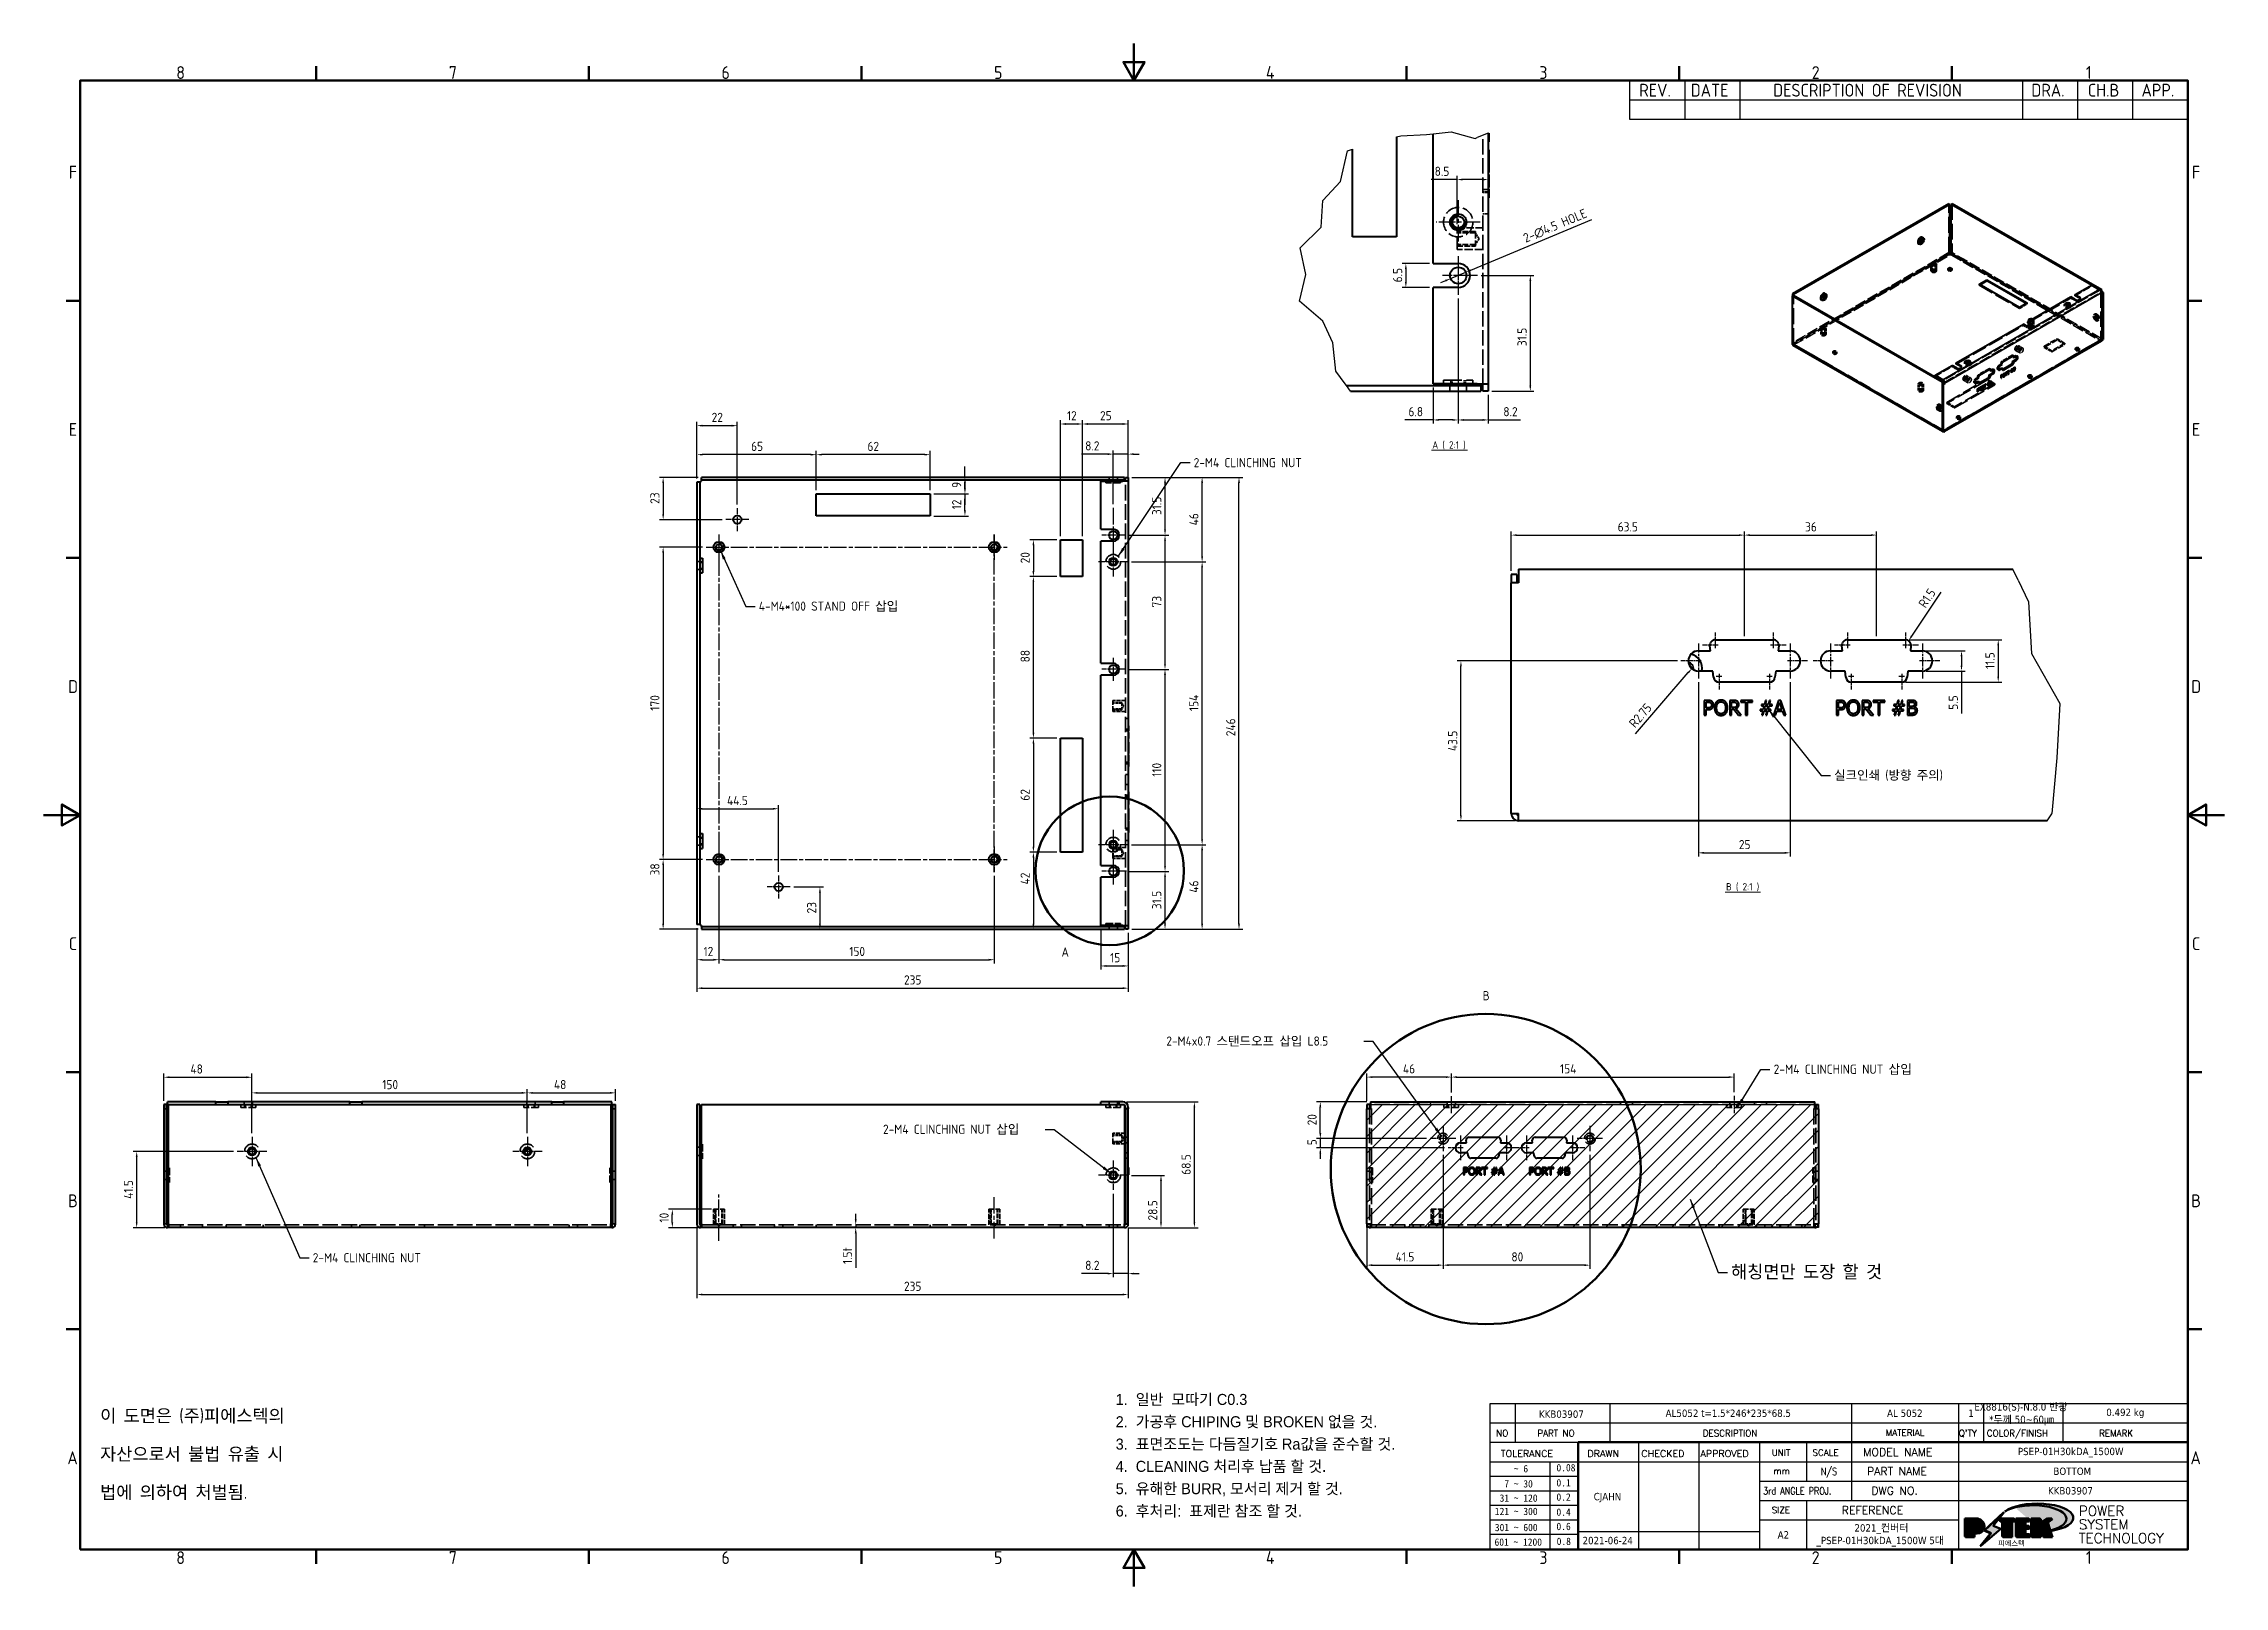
# Model space of a CAD drawing. Header units: millimetres. Extents: x 0 to 1188, y 0 to 840.
import ezdxf
from ezdxf.enums import TextEntityAlignment as Align

# ---------------------------------------------------------------- set-up
doc = ezdxf.new("R2010")
doc.units = ezdxf.units.MM
doc.header["$LTSCALE"] = 2
doc.linetypes.add('CHAIN', pattern=[0.3543, 0.2362, -0.0295, 0.0591, -0.0295])
doc.linetypes.add('DASHED', pattern=[0.2067, 0.1654, -0.0413])
doc.layers.get('0').update_dxf_attribs({"color": 3, "lineweight": 25})
for name, color, linetype, lineweight in [('가려진 것(ISO)', 2, 'DASHED', 35), ('가려진 좁은 것(ISO)', 2, 'DASHED', 25), ('가시적인 것(ISO)', 3, 'Continuous', 40), ('가시적인 좁은 것(ISO)', 3, 'Continuous', 35), ('경계(ISO)', 7, 'Continuous', 50), ('기호(ISO)', 5, 'Continuous', 25), ('끊기 선(JIS)', 1, 'Continuous', 25), ('상세 경계(JIS)', 3, 'Continuous', 50), ('스케치 형상(ISO)', 3, 'Continuous', 25), ('제목(ISO)', 5, 'Continuous', 50), ('중심 표식(ISO)', 1, 'Continuous', 25), ('중심선(ISO)', 1, 'Continuous', 25), ('치수(ISO)', 2, 'Continuous', 25), ('해치(ISO)', 7, 'Continuous', 18)]:
    doc.layers.add(name, color=color, linetype=linetype, lineweight=lineweight)
doc.styles.add('HAN_291', font='')
doc.styles.add('HAN_370', font='', dxfattribs={"width": 2})
doc.styles.add('ISO Proportiona M2B', font='isocp.shx')
doc.styles.add('ISO Proportional', font='arial.ttf')
doc.styles.add('RC_284', font='ROMANC.shx')
doc.styles.add('RC_287', font='ROMANC.shx')
doc.styles.add('RC_292', font='ROMANC.shx')
doc.styles.add('ROMANT_294', font='romant.shx')
doc.styles.add('문자 텍스트_PSTEK_POSCO', font='isocp.shx')
doc.styles.add('치수 텍스트_PSTEK_POSCO', font='isocp.shx')
doc.styles.add('텍스트 스타일198', font='tahoma.ttf')
doc.styles.add('텍스트 스타일333', font='ROMANC.shx', dxfattribs={"width": 0.8})
doc.styles.add('텍스트 스타일538', font='isocp.shx')
doc.styles.get('HAN_291').set_extended_font_data('GulimChe')
doc.styles.get('HAN_370').set_extended_font_data('GulimChe')
doc.dimstyles.new('치수_PSTEK_POSCO', dxfattribs={"dimscale": 2, "dimtxt": 2.5, "dimasz": 1.5, "dimexe": 1, "dimexo": 1, "dimgap": 1, "dimtad": 1, "dimrnd": 1e-08, "dimdsep": 46, "dimtxsty": '치수 텍스트_PSTEK_POSCO', "dimcen": 0.09, "dimdle": 10, "dimclrd": 7, "dimclre": 7, "dimclrt": 2, "dimadec": 1, "dimazin": 2, "dimtfac": 1, "dimtmove": 0, "dimatfit": 3, "dimfxl": 0, "dimtolj": 1, "dimlwd": -1, "dimlwe": -1, "dimarcsym": 0})
doc.dimstyles.new('치수_PSTEK_POSCO$7', dxfattribs={"dimscale": 2, "dimtxt": 2.5, "dimasz": 2.5, "dimexe": 1, "dimexo": 1, "dimgap": 1, "dimtad": 1, "dimrnd": 1e-08, "dimdsep": 46, "dimtxsty": '치수 텍스트_PSTEK_POSCO', "dimcen": 0.09, "dimdle": 10, "dimclrd": 7, "dimclre": 7, "dimclrt": 2, "dimadec": 1, "dimazin": 2, "dimtfac": 1, "dimtmove": 0, "dimatfit": 3, "dimfxl": 0, "dimtolj": 1, "dimlwd": -1, "dimlwe": -1, "dimarcsym": 0})

msp = doc.modelspace()

# ---------------------------------------------------------------- texts
at = {"layer": '기호(ISO)', "color": 2, "char_height": 7, "attachment_point": 7, "style": '문자 텍스트_PSTEK_POSCO'}
for s, insert in [('REV.', (869.228, 811.145)), ('DATE', (897.28, 811.145)), ('DESCRIPTION OF REVISION', (942.22, 811.145)), ('DRA.', (1082.84, 811.145)), ('CH.B', (1113.616, 811.145)), ('APP.', (1142.846, 811.17))]:
    msp.add_mtext(s, dxfattribs=dict(at, insert=insert))
at = {"layer": '기호(ISO)', "color": 100, "true_color": 0x00ff40, "char_height": 4, "attachment_point": 7, "style": '텍스트 스타일538'}
for s, insert in [('A ( 2:1 )', (756.481, 619.096)), ('B ( 2:1 )', (916.54, 378.502))]:
    msp.add_mtext(s, dxfattribs=dict(at, insert=insert))
at = {"layer": '기호(ISO)', "color": 2, "attachment_point": 4, "style": '치수 텍스트_PSTEK_POSCO'}
for s, insert, char_height, width in [('{\\fISOCP|b0|i0;\\H5.0000;2-M4 CLINCHING NUT}', (626.52, 611.855), 5, 67.795), ('{\\fISOCP|b0|i0;\\H5.0000;실크인쇄 (방향 주의)}', (975.351, 441.459), 5, 70.6317), ('{\\fisocp|b0|i0;\\H5.0722;2-M4 CLINCHING NUT 삽입}', (942.435, 281.355), 5.0722, 86.68686), ('{\\fISOCP|b0|i0;\\H5.0000;2-M4 CLINCHING NUT}', (146.623, 178.93), 5, 67.795), ('{\\fISOCP|b0|i0;\\H7.0000;해칭면만 도장 할 것}', (919.291, 170.939), 7, 95.77234)]:
    msp.add_mtext(s, dxfattribs=dict(at, insert=insert, char_height=char_height, width=width))
at = {"layer": '기호(ISO)', "color": 2, "char_height": 5, "attachment_point": 4, "line_spacing_factor": 0.4375, "style": '치수 텍스트_PSTEK_POSCO'}
for s, insert, width in [('{4-M4*100 STAND OFF 삽입}', (389.619, 533.502), 90.24392), ('{2-M4x0.7 스탠드오프 삽입 L8.5}', (611.598, 296.685), 105.6407), ('{2-M4 CLINCHING NUT 삽입}', (457.284, 248.66), 86.30745)]:
    msp.add_mtext(s, dxfattribs=dict(at, insert=insert, width=width))
at = {"layer": '기호(ISO)', "color": 7, "insert": (30.789, 71.7), "char_height": 7, "width": 138.32895, "attachment_point": 4, "line_spacing_factor": 1.78626, "style": '문자 텍스트_PSTEK_POSCO'}
msp.add_mtext('{이 도면은 (주)피에스텍의\\P자산으로서 불법 유출 시 \\P법에 의하여 처벌됨.}', dxfattribs=at)

# ---------------------------------------------------------------- blocks, each defined once
blk = doc.blocks.new('경계 Default Border')
at = {"layer": '경계(ISO)'}
for p, q in [((74.25, 410), (74.25, 413.9)), ((148.5, 410), (148.5, 413.9)), ((222.75, 410), (222.75, 413.9)), ((371.25, 410), (371.25, 413.9)), ((445.5, 410), (445.5, 413.9)), ((519.75, 410), (519.75, 413.9)), ((10, 350), (6.1, 350)), ((584, 350), (587.9, 350)), ((10, 280), (6.1, 280)), ((584, 280), (587.9, 280)), ((10, 140), (6.1, 140)), ((584, 140), (587.9, 140)), ((10, 70), (6.1, 70)), ((584, 70), (587.9, 70)), ((74.25, 10), (74.25, 6.1)), ((148.5, 10), (148.5, 6.1)), ((222.75, 10), (222.75, 6.1)), ((371.25, 10), (371.25, 6.1)), ((445.5, 10), (445.5, 6.1)), ((519.75, 10), (519.75, 6.1))]:
    blk.add_line(p, q, dxfattribs=at)
at = {"layer": '경계(ISO)', "flags": 128}
for points in [[(297, 420), (297, 410), (294.11, 415), (299.89, 415), (297, 410)], [(10, 10), (10, 410), (584, 410), (584, 10), (10, 10)], [(0, 210), (10, 210), (5, 212.89), (5, 207.11), (10, 210)], [(594, 210), (584, 210), (589, 212.89), (589, 207.11), (584, 210)], [(297, 0), (297, 10), (294.11, 5), (299.89, 5), (297, 10)]]:
    blk.add_lwpolyline(points, dxfattribs=at)
at = {"layer": '경계(ISO)', "color": 2, "char_height": 3.5, "attachment_point": 7, "style": '문자 텍스트_PSTEK_POSCO'}
for s, insert in [('8', (36.13, 410.37)), ('7', (110.38, 410.39)), ('6', (184.63, 410.37)), ('5', (258.88, 410.37)), ('4', (332.93, 410.4)), ('3', (407.4, 410.37)), ('2', (481.61, 410.37)), ('1', (556.28, 410.4)), ('F', (6.85, 383.25)), ('F', (585.15, 383.25)), ('E', (6.85, 313.22)), ('E', (585.15, 313.22)), ('D', (6.66, 243.22)), ('D', (584.96, 243.22)), ('C', (6.85, 173.22)), ('C', (585.15, 173.22)), ('B', (6.66, 103.22)), ('B', (584.96, 103.22)), ('A', (6.47, 33.24)), ('A', (584.77, 33.24)), ('8', (36.13, 6.07)), ('7', (110.38, 6.09)), ('6', (184.63, 6.07)), ('5', (258.88, 6.07)), ('4', (332.93, 6.1)), ('3', (407.4, 6.07)), ('2', (481.61, 6.07)), ('1', (556.28, 6.1))]:
    blk.add_mtext(s, dxfattribs=dict(at, insert=insert))
blk = doc.blocks.new('제목 블록 PSTEK')
h = blk.add_hatch(color=1)
edge = h.paths.add_edge_path(flags=0)
edge.add_line((314.22, 19.61), (314.22, 17))
edge.add_line((314.22, 17), (314.35, 17))
edge.add_arc((314.35, 17.65), 0.651, 270, 360)
edge.add_line((315, 17.65), (315, 18.96))
edge.add_arc((314.35, 18.96), 0.651, 0, 90)
edge.add_line((314.35, 19.61), (314.22, 19.61))
edge = h.paths.add_edge_path()
edge.add_arc((314.98, 18.29), 1.97, 270, 450)
edge.add_line((314.98, 20.26), (311.77, 20.26))
edge.add_line((311.77, 20.26), (311.77, 15.34))
edge.add_line((311.77, 15.34), (314.22, 15.34))
edge.add_line((314.22, 15.34), (314.22, 16.32))
edge.add_line((314.22, 16.32), (314.98, 16.32))
h = blk.add_hatch(color=252)
edge = h.paths.add_edge_path()
edge.add_arc((314.98, 18.29), 1.97, 270, 406.82787)
edge.add_arc((315.16, 18.14), 1.97, -90, 53.56098, ccw=False)
edge.add_line((315.16, 16.17), (314.4, 16.17))
edge.add_line((314.4, 16.17), (314.4, 15.19))
edge.add_line((314.4, 15.19), (311.94, 15.19))
edge.add_line((311.94, 15.19), (311.94, 15.34))
edge.add_line((311.94, 15.34), (314.22, 15.34))
edge.add_line((314.22, 15.34), (314.22, 16.32))
edge.add_line((314.22, 16.32), (314.98, 16.32))
h = blk.add_hatch(color=252)
edge = h.paths.add_edge_path()
edge.add_line((314.4, 19.46), (314.53, 19.46))
edge.add_arc((314.53, 18.81), 0.651, 60.41893, 90, ccw=False)
edge.add_arc((314.35, 18.96), 0.651, 39.96992, 90)
edge.add_line((314.35, 19.61), (314.22, 19.61))
edge.add_line((314.22, 19.61), (314.22, 17))
edge.add_line((314.22, 17), (314.35, 17))
edge.add_arc((314.35, 17.65), 0.651, 270, 274.69308)
edge.add_line((314.4, 17), (314.4, 19.46))
for color, points in [(252, [(317.22, 17.06), (322.03, 21.63), (322.28, 21.94), (317.05, 16.98), (318.75, 16.19), (316, 12.72), (316.34, 13), (318.92, 16.27)]), (5, [(321.62, 17.42), (319.53, 18.25), (322.45, 22.02), (317.22, 17.06), (318.92, 16.27), (316.17, 12.8)]), (1, [(324.48, 19.61), (325.24, 19.61), (325.24, 20.26), (321.23, 20.26), (321.23, 19.61), (321.98, 19.61), (321.98, 15.34), (324.48, 15.34)]), (252, [(321.98, 19.61), (321.4, 19.61), (321.4, 19.46), (321.98, 19.46)]), (252, [(324.66, 19.46), (325.42, 19.46), (325.42, 20.11), (325.24, 20.11), (325.24, 19.61), (324.48, 19.61), (324.48, 15.34), (322.16, 15.34), (322.16, 15.19), (324.66, 15.19)]), (1, [(329.23, 20.26), (325.66, 20.26), (325.66, 15.34), (329.36, 15.34), (329.36, 15.99), (328.11, 15.99), (328.11, 17.56), (329.23, 17.56), (329.23, 18.26), (328.11, 18.26), (328.11, 19.61), (329.23, 19.61)]), (252, [(328.29, 19.46), (329.41, 19.46), (329.41, 20.11), (329.23, 20.11), (329.23, 19.61), (328.11, 19.61), (328.11, 18.26), (328.29, 18.26)]), (252, [(328.29, 17.42), (329.41, 17.42), (329.41, 18.11), (329.23, 18.11), (329.23, 17.56), (328.11, 17.56), (328.11, 15.99), (328.29, 15.99)]), (1, [(332.33, 20.26), (329.86, 20.26), (329.86, 15.34), (332.33, 15.34), (332.33, 17.43), (333.07, 15.34), (335.49, 15.34), (334.25, 19.31), (335.44, 20.26), (334.31, 20.26), (332.33, 19)]), (252, [(332.51, 20.11), (332.33, 20.11), (332.33, 19), (332.51, 19.11)]), (252, [(335.62, 20.11), (335.25, 20.11), (334.25, 19.31), (335.49, 15.34), (333.2, 15.34), (333.25, 15.19), (335.66, 15.19), (334.43, 19.16)]), (252, [(329.54, 15.85), (329.36, 15.85), (329.36, 15.34), (325.83, 15.34), (325.83, 15.19), (329.54, 15.19)]), (252, [(332.51, 16.93), (332.33, 17.43), (332.33, 15.34), (330.04, 15.34), (330.04, 15.19), (332.51, 15.19)])]:
    blk.add_hatch(color=color).paths.add_polyline_path(points)
at = {"layer": '해치(ISO)', "true_color": 0x27d1fc}
h = blk.add_hatch(color=140, dxfattribs=at)
edge = h.paths.add_edge_path()
edge.add_ellipse((330.37, 20.16), major_axis=(9.1, 0), ratio=0.40699, start_angle=301.30985, end_angle=507.74369)
edge.add_ellipse((331.53, 20.46), major_axis=(-9.82, 0), ratio=0.39426, start_angle=111.51207, end_angle=334.47025, ccw=False)
edge.add_line((335.14, 16.86), (335.1, 16.99))
at = {"color": 180}
for p, q in [((182.48, 11.79), (182.48, 51.57)), ((182.48, 51.57), (372.48, 51.57)), ((189.27, 51.57), (189.27, 41.01)), ((215.22, 41.01), (215.22, 51.57)), ((280.88, 51.57), (280.88, 41.01)), ((310.09, 51.57), (310.09, 41.01)), ((316.9, 51.57), (316.9, 41.01)), ((338.46, 51.57), (338.46, 41.01)), ((372.48, 51.57), (372.48, 11.79)), ((182.48, 46.29), (372.48, 46.29)), ((182.48, 41.01), (206.45, 41.01)), ((182.48, 35.73), (206.45, 35.73)), ((198.86, 12.03), (198.86, 35.73)), ((206.45, 35.73), (372.48, 35.73)), ((222.94, 11.79), (222.94, 41.01)), ((239.43, 11.79), (239.43, 41.01)), ((255.92, 11.79), (255.92, 41.01)), ((268.69, 41.01), (268.69, 30.45)), ((280.88, 41.01), (280.88, 25.17)), ((310.09, 41.01), (310.09, 11.79)), ((182.48, 31.78), (206.45, 31.78)), ((255.92, 30.45), (372.48, 30.45)), ((182.48, 27.83), (206.45, 27.83)), ((182.48, 23.88), (206.45, 23.88)), ((255.92, 25.17), (372.48, 25.17)), ((268.69, 25.17), (268.69, 11.79)), ((182.48, 19.93), (206.45, 19.93)), ((255.92, 19.89), (310.09, 19.89)), ((182.48, 15.98), (206.45, 15.98)), ((206.45, 16.74), (255.92, 16.74)), ((182.48, 11.79), (372.48, 11.79))]:
    blk.add_line(p, q, dxfattribs=at)
at = {"color": 7, "lineweight": 50}
for p, q in [((206.45, 11.79), (206.45, 41.01)), ((206.45, 41.01), (372.48, 41.01))]:
    blk.add_line(p, q, dxfattribs=at)
at = {"color": 7}
for p, q in [((314.98, 20.26), (311.77, 20.26)), ((311.77, 20.26), (311.77, 15.34)), ((314.98, 20.26), (311.77, 20.26)), ((311.77, 20.26), (311.77, 15.34)), ((314.22, 17), (314.22, 19.61)), ((314.22, 19.61), (314.35, 19.61)), ((314.35, 19.61), (314.22, 19.61)), ((314.22, 19.61), (314.22, 17)), ((314.22, 17), (314.22, 19.61)), ((314.22, 19.61), (314.35, 19.61)), ((314.4, 19.46), (314.53, 19.46)), ((314.4, 17), (314.4, 19.46)), ((315, 18.96), (315, 17.65)), ((315, 18.96), (315, 17.65)), ((322.28, 21.94), (317.05, 16.98)), ((322.45, 22.02), (317.22, 17.06)), ((317.22, 17.06), (322.03, 21.63)), ((319.53, 18.25), (322.45, 22.02)), ((321.62, 17.42), (319.53, 18.25)), ((325.24, 20.26), (321.23, 20.26)), ((321.23, 20.26), (321.23, 19.61)), ((325.24, 20.26), (321.23, 20.26)), ((321.23, 20.26), (321.23, 19.61)), ((321.23, 19.61), (321.98, 19.61)), ((321.23, 19.61), (321.98, 19.61)), ((321.4, 19.61), (321.4, 19.46)), ((321.98, 19.61), (321.4, 19.61)), ((321.4, 19.46), (321.98, 19.46)), ((321.98, 19.61), (321.98, 15.34)), ((321.98, 19.46), (321.98, 19.61)), ((321.98, 19.61), (321.98, 15.34)), ((322.03, 21.63), (322.28, 21.94)), ((324.48, 19.61), (325.24, 19.61)), ((324.48, 15.34), (324.48, 19.61)), ((325.24, 19.61), (324.48, 19.61)), ((324.48, 19.61), (324.48, 15.34)), ((324.48, 19.61), (325.24, 19.61)), ((324.48, 15.34), (324.48, 19.61)), ((324.66, 19.46), (325.42, 19.46)), ((324.66, 15.19), (324.66, 19.46)), ((325.24, 19.61), (325.24, 20.26)), ((325.24, 19.61), (325.24, 20.26)), ((325.42, 20.11), (325.24, 20.11)), ((325.24, 20.11), (325.24, 19.61)), ((325.42, 19.46), (325.42, 20.11)), ((329.23, 20.26), (325.66, 20.26)), ((325.66, 20.26), (325.66, 15.34)), ((325.66, 20.26), (325.66, 15.34)), ((329.23, 20.26), (325.66, 20.26)), ((328.11, 18.26), (328.11, 19.61)), ((328.11, 19.61), (329.23, 19.61)), ((329.23, 19.61), (328.11, 19.61)), ((328.11, 19.61), (328.11, 18.26)), ((328.11, 18.26), (328.11, 19.61)), ((328.11, 19.61), (329.23, 19.61)), ((329.23, 18.26), (328.11, 18.26)), ((328.11, 18.26), (328.29, 18.26)), ((329.23, 18.26), (328.11, 18.26)), ((328.29, 18.26), (328.29, 19.46)), ((328.29, 19.46), (329.41, 19.46)), ((329.23, 19.61), (329.23, 20.26)), ((329.23, 19.61), (329.23, 20.26)), ((329.41, 20.11), (329.23, 20.11)), ((329.23, 20.11), (329.23, 19.61)), ((329.23, 17.56), (329.23, 18.26)), ((329.23, 17.56), (329.23, 18.26)), ((329.41, 18.11), (329.23, 18.11)), ((329.23, 18.11), (329.23, 17.56)), ((329.41, 19.46), (329.41, 20.11)), ((329.41, 17.42), (329.41, 18.11)), ((332.33, 20.26), (329.86, 20.26)), ((329.86, 20.26), (329.86, 15.34)), ((329.86, 20.26), (329.86, 15.34)), ((332.33, 20.26), (329.86, 20.26)), ((334.31, 20.26), (332.33, 19)), ((332.33, 19), (332.33, 20.26)), ((334.31, 20.26), (332.33, 19)), ((332.33, 19), (332.33, 20.26)), ((332.51, 20.11), (332.33, 20.11)), ((332.33, 20.11), (332.33, 19)), ((332.33, 19), (332.51, 19.11)), ((332.51, 19.11), (332.51, 20.11)), ((334.25, 19.31), (335.44, 20.26)), ((334.25, 19.31), (335.44, 20.26)), ((335.25, 20.11), (334.25, 19.31)), ((335.49, 15.34), (334.25, 19.31)), ((334.25, 19.31), (335.49, 15.34)), ((335.49, 15.34), (334.25, 19.31)), ((335.44, 20.26), (334.31, 20.26)), ((335.44, 20.26), (334.31, 20.26)), ((334.43, 19.16), (335.62, 20.11)), ((335.66, 15.19), (334.43, 19.16)), ((335.62, 20.11), (335.25, 20.11)), ((311.77, 15.34), (314.22, 15.34)), ((311.77, 15.34), (314.22, 15.34)), ((314.22, 15.34), (311.94, 15.34)), ((311.94, 15.34), (311.94, 15.19)), ((311.94, 15.19), (314.4, 15.19)), ((314.35, 17), (314.22, 17)), ((314.22, 17), (314.35, 17)), ((314.35, 17), (314.22, 17)), ((314.22, 16.32), (314.98, 16.32)), ((314.22, 15.34), (314.22, 16.32)), ((314.98, 16.32), (314.22, 16.32)), ((314.22, 16.32), (314.22, 15.34)), ((314.22, 16.32), (314.98, 16.32)), ((314.22, 15.34), (314.22, 16.32)), ((314.4, 16.17), (315.16, 16.17)), ((314.4, 15.19), (314.4, 16.17)), ((318.75, 16.19), (316, 12.72)), ((316, 12.72), (316.34, 13)), ((316.17, 12.8), (321.62, 17.42)), ((318.92, 16.27), (316.17, 12.8)), ((316.34, 13), (318.92, 16.27)), ((317.05, 16.98), (318.75, 16.19)), ((318.92, 16.27), (317.22, 17.06)), ((317.22, 17.06), (318.92, 16.27)), ((321.98, 15.34), (324.48, 15.34)), ((321.98, 15.34), (324.48, 15.34)), ((324.48, 15.34), (322.16, 15.34)), ((322.16, 15.34), (322.16, 15.19)), ((322.16, 15.19), (324.66, 15.19)), ((325.66, 15.34), (329.36, 15.34)), ((325.66, 15.34), (329.36, 15.34)), ((329.36, 15.34), (325.83, 15.34)), ((325.83, 15.34), (325.83, 15.19)), ((325.83, 15.19), (329.54, 15.19)), ((328.11, 17.56), (329.23, 17.56)), ((328.11, 15.99), (328.11, 17.56)), ((329.23, 17.56), (328.11, 17.56)), ((328.11, 17.56), (328.11, 15.99)), ((328.11, 17.56), (329.23, 17.56)), ((328.11, 15.99), (328.11, 17.56)), ((329.36, 15.99), (328.11, 15.99)), ((328.11, 15.99), (328.29, 15.99)), ((329.36, 15.99), (328.11, 15.99)), ((328.29, 15.99), (328.29, 17.42)), ((328.29, 17.42), (329.41, 17.42)), ((329.36, 15.34), (329.36, 15.99)), ((329.36, 15.34), (329.36, 15.99)), ((329.54, 15.85), (329.36, 15.85)), ((329.36, 15.85), (329.36, 15.34)), ((329.54, 15.19), (329.54, 15.85)), ((329.86, 15.34), (332.33, 15.34)), ((329.86, 15.34), (332.33, 15.34)), ((332.33, 15.34), (330.04, 15.34)), ((330.04, 15.34), (330.04, 15.19)), ((330.04, 15.19), (332.51, 15.19)), ((332.33, 17.43), (333.07, 15.34)), ((332.33, 15.34), (332.33, 17.43)), ((332.51, 16.93), (332.33, 17.43)), ((332.33, 17.43), (332.33, 15.34)), ((332.33, 17.43), (333.07, 15.34)), ((332.33, 15.34), (332.33, 17.43)), ((332.51, 15.19), (332.51, 16.93)), ((333.07, 15.34), (335.49, 15.34)), ((333.07, 15.34), (335.49, 15.34)), ((335.49, 15.34), (333.2, 15.34)), ((333.2, 15.34), (333.25, 15.19)), ((333.25, 15.19), (335.66, 15.19)), ((345.04, 17.5), (344.99, 17.69))]:
    blk.add_line(p, q, dxfattribs=at)
at = {"color": 1}
for p, q in [((314.98, 20.26), (311.77, 20.26)), ((311.77, 20.26), (311.77, 15.34)), ((314.22, 17), (314.22, 19.61)), ((314.22, 19.61), (314.35, 19.61)), ((315, 18.96), (315, 17.65)), ((325.24, 20.26), (321.23, 20.26)), ((321.23, 20.26), (321.23, 19.61)), ((321.23, 19.61), (321.98, 19.61)), ((321.98, 19.61), (321.98, 15.34)), ((324.48, 19.61), (325.24, 19.61)), ((324.48, 15.34), (324.48, 19.61)), ((325.24, 19.61), (325.24, 20.26)), ((329.23, 20.26), (325.66, 20.26)), ((325.66, 20.26), (325.66, 15.34)), ((328.11, 18.26), (328.11, 19.61)), ((328.11, 19.61), (329.23, 19.61)), ((329.23, 18.26), (328.11, 18.26)), ((329.23, 19.61), (329.23, 20.26)), ((329.23, 17.56), (329.23, 18.26)), ((332.33, 20.26), (329.86, 20.26)), ((329.86, 20.26), (329.86, 15.34)), ((334.31, 20.26), (332.33, 19)), ((332.33, 19), (332.33, 20.26)), ((334.25, 19.31), (335.44, 20.26)), ((335.49, 15.34), (334.25, 19.31)), ((335.44, 20.26), (334.31, 20.26)), ((311.77, 15.34), (314.22, 15.34)), ((314.35, 17), (314.22, 17)), ((314.22, 16.32), (314.98, 16.32)), ((314.22, 15.34), (314.22, 16.32)), ((321.98, 15.34), (324.48, 15.34)), ((325.66, 15.34), (329.36, 15.34)), ((328.11, 17.56), (329.23, 17.56)), ((328.11, 15.99), (328.11, 17.56)), ((329.36, 15.99), (328.11, 15.99)), ((329.36, 15.34), (329.36, 15.99)), ((329.86, 15.34), (332.33, 15.34)), ((332.33, 17.43), (333.07, 15.34)), ((332.33, 15.34), (332.33, 17.43)), ((333.07, 15.34), (335.49, 15.34))]:
    blk.add_line(p, q, dxfattribs=at)
at = {"color": 5}
for p, q in [((322.45, 22.02), (317.22, 17.06)), ((319.53, 18.25), (322.45, 22.02)), ((321.62, 17.42), (319.53, 18.25)), ((316.17, 12.8), (321.62, 17.42)), ((318.92, 16.27), (316.17, 12.8)), ((317.22, 17.06), (318.92, 16.27))]:
    blk.add_line(p, q, dxfattribs=at)
at = {"color": 7}
for centre, radius, start, end in [((314.35, 18.96), 0.651, 0, 90), ((314.35, 18.96), 0.651, 39.96992, 90), ((314.35, 18.96), 0.651, 0, 90), ((314.53, 18.81), 0.651, 60.41893, 90), ((314.98, 18.29), 1.97, 270, 90), ((314.98, 18.29), 1.97, 270, 90), ((314.98, 18.29), 1.97, 270, 46.82787), ((315.16, 18.14), 1.97, 270, 53.56098), ((314.35, 17.65), 0.651, 270, 0), ((314.35, 17.65), 0.651, 270, 0), ((314.35, 17.65), 0.651, 270, 274.69308)]:
    blk.add_arc(centre, radius, start, end, dxfattribs=at)
at = {"color": 1}
for centre, radius, start, end in [((314.35, 18.96), 0.651, 0, 90), ((314.98, 18.29), 1.97, 270, 90), ((314.35, 17.65), 0.651, 270, 0)]:
    blk.add_arc(centre, radius, start, end, dxfattribs=at)
at = {"layer": '제목(ISO)', "lineweight": 18}
blk.add_line((182.48, 35.73), (182.48, 11.79), dxfattribs=at)
at = {"layer": '제목(ISO)'}
for p, q in [((314.98, 20.26), (311.77, 20.26)), ((311.77, 20.26), (311.77, 15.34)), ((314.22, 17), (314.22, 19.61)), ((314.22, 19.61), (314.35, 19.61)), ((314.35, 19.61), (314.22, 19.61)), ((314.22, 19.61), (314.22, 17)), ((314.4, 19.46), (314.53, 19.46)), ((314.4, 17), (314.4, 19.46)), ((315, 18.96), (315, 17.65)), ((322.28, 21.94), (317.05, 16.98)), ((322.45, 22.02), (317.22, 17.06)), ((317.22, 17.06), (322.03, 21.63)), ((319.53, 18.25), (322.45, 22.02)), ((321.62, 17.42), (319.53, 18.25)), ((325.24, 20.26), (321.23, 20.26)), ((321.23, 20.26), (321.23, 19.61)), ((321.23, 19.61), (321.98, 19.61)), ((321.98, 19.61), (321.4, 19.61)), ((321.4, 19.61), (321.4, 19.46)), ((321.4, 19.46), (321.98, 19.46)), ((321.98, 19.61), (321.98, 15.34)), ((321.98, 19.46), (321.98, 19.61)), ((322.03, 21.63), (322.28, 21.94)), ((324.48, 19.61), (325.24, 19.61)), ((324.48, 15.34), (324.48, 19.61)), ((325.24, 19.61), (324.48, 19.61)), ((324.48, 19.61), (324.48, 15.34)), ((324.66, 19.46), (325.42, 19.46)), ((324.66, 15.19), (324.66, 19.46)), ((325.24, 19.61), (325.24, 20.26)), ((325.42, 20.11), (325.24, 20.11)), ((325.24, 20.11), (325.24, 19.61)), ((325.42, 19.46), (325.42, 20.11)), ((329.23, 20.26), (325.66, 20.26)), ((325.66, 20.26), (325.66, 15.34)), ((328.11, 18.26), (328.11, 19.61)), ((328.11, 19.61), (329.23, 19.61)), ((329.23, 19.61), (328.11, 19.61)), ((328.11, 19.61), (328.11, 18.26)), ((329.23, 18.26), (328.11, 18.26)), ((328.11, 18.26), (328.29, 18.26)), ((328.29, 19.46), (329.41, 19.46)), ((328.29, 18.26), (328.29, 19.46)), ((329.23, 19.61), (329.23, 20.26)), ((329.41, 20.11), (329.23, 20.11)), ((329.23, 20.11), (329.23, 19.61)), ((329.23, 17.56), (329.23, 18.26)), ((329.41, 18.11), (329.23, 18.11)), ((329.23, 18.11), (329.23, 17.56)), ((329.41, 19.46), (329.41, 20.11)), ((329.41, 17.42), (329.41, 18.11)), ((332.33, 20.26), (329.86, 20.26)), ((329.86, 20.26), (329.86, 15.34)), ((334.31, 20.26), (332.33, 19)), ((332.33, 19), (332.33, 20.26)), ((332.51, 20.11), (332.33, 20.11)), ((332.33, 20.11), (332.33, 19)), ((332.33, 19), (332.51, 19.11)), ((332.51, 19.11), (332.51, 20.11)), ((334.25, 19.31), (335.44, 20.26)), ((335.25, 20.11), (334.25, 19.31)), ((335.49, 15.34), (334.25, 19.31)), ((334.25, 19.31), (335.49, 15.34)), ((335.44, 20.26), (334.31, 20.26)), ((334.43, 19.16), (335.62, 20.11)), ((335.66, 15.19), (334.43, 19.16)), ((335.62, 20.11), (335.25, 20.11)), ((311.77, 15.34), (314.22, 15.34)), ((314.22, 15.34), (311.94, 15.34)), ((311.94, 15.34), (311.94, 15.19)), ((311.94, 15.19), (314.4, 15.19)), ((314.35, 17), (314.22, 17)), ((314.22, 17), (314.35, 17)), ((314.22, 15.34), (314.22, 16.32)), ((314.22, 16.32), (314.98, 16.32)), ((314.98, 16.32), (314.22, 16.32)), ((314.22, 16.32), (314.22, 15.34)), ((314.4, 15.19), (314.4, 16.17)), ((314.4, 16.17), (315.16, 16.17)), ((318.75, 16.19), (316, 12.72)), ((316, 12.72), (316.34, 13)), ((316.17, 12.8), (321.62, 17.42)), ((318.92, 16.27), (316.17, 12.8)), ((316.34, 13), (318.92, 16.27)), ((317.05, 16.98), (318.75, 16.19)), ((317.22, 17.06), (318.92, 16.27)), ((318.92, 16.27), (317.22, 17.06)), ((321.98, 15.34), (324.48, 15.34)), ((324.48, 15.34), (322.16, 15.34)), ((322.16, 15.34), (322.16, 15.19)), ((322.16, 15.19), (324.66, 15.19)), ((325.66, 15.34), (329.36, 15.34)), ((329.36, 15.34), (325.83, 15.34)), ((325.83, 15.34), (325.83, 15.19)), ((325.83, 15.19), (329.54, 15.19)), ((328.11, 15.99), (328.11, 17.56)), ((328.11, 17.56), (329.23, 17.56)), ((329.23, 17.56), (328.11, 17.56)), ((328.11, 17.56), (328.11, 15.99)), ((329.36, 15.99), (328.11, 15.99)), ((328.11, 15.99), (328.29, 15.99)), ((328.29, 17.42), (329.41, 17.42)), ((328.29, 15.99), (328.29, 17.42)), ((329.36, 15.34), (329.36, 15.99)), ((329.54, 15.85), (329.36, 15.85)), ((329.36, 15.85), (329.36, 15.34)), ((329.54, 15.19), (329.54, 15.85)), ((329.86, 15.34), (332.33, 15.34)), ((332.33, 15.34), (330.04, 15.34)), ((330.04, 15.34), (330.04, 15.19)), ((330.04, 15.19), (332.51, 15.19)), ((332.33, 15.34), (332.33, 17.43)), ((332.33, 17.43), (333.07, 15.34)), ((332.51, 16.93), (332.33, 17.43)), ((332.33, 17.43), (332.33, 15.34)), ((332.51, 15.19), (332.51, 16.93)), ((333.07, 15.34), (335.49, 15.34)), ((335.49, 15.34), (333.2, 15.34)), ((333.2, 15.34), (333.25, 15.19)), ((333.25, 15.19), (335.66, 15.19))]:
    blk.add_line(p, q, dxfattribs=at)
at = {"layer": '제목(ISO)', "color": 4}
blk.add_line((335.14, 16.86), (335.1, 16.99), dxfattribs=at)
at = {"layer": '제목(ISO)'}
for centre, radius, start, end in [((314.35, 18.96), 0.651, 0, 90), ((314.35, 18.96), 0.651, 39.96992, 90), ((314.53, 18.81), 0.651, 60.41893, 90), ((314.98, 18.29), 1.97, 46.82787, 90), ((314.98, 18.29), 1.97, 270, 46.82787), ((314.98, 18.29), 1.97, 270, 46.82787), ((315.16, 18.14), 1.97, 270, 53.56098), ((314.35, 17.65), 0.651, 270, 0), ((314.35, 17.65), 0.651, 270, 274.69308)]:
    blk.add_arc(centre, radius, start, end, dxfattribs=at)
at = {"layer": '제목(ISO)', "color": 4}
for centre, major_axis, ratio, start_param, end_param in [((331.53, 20.46), (9.82, 0), 0.39426, 5.087845, 8.9792), ((330.37, 20.16), (9.1, 0), 0.40699, 5.258849, 8.861799)]:
    blk.add_ellipse(centre, major_axis=major_axis, ratio=ratio, start_param=start_param, end_param=end_param, dxfattribs=at)
at = {"color": 2}
for s, height, style, p in [('NO', 1.742, 'RC_284', (184.14, 42.62)), ('PART NO', 1.742, 'RC_284', (195.34, 42.62)), ('DESCRIPTION', 1.7424, 'RC_284', (240.4, 42.62)), ("Q'TY", 1.742, 'RC_284', (310.14, 42.62)), ('COLOR/FINISH', 1.7424, 'RC_284', (317.77, 42.62)), ('REMARK', 1.742, 'RC_284', (348.35, 42.62)), (' TOLERANCE', 1.9, 'RC_287', (184.09, 37.01)), ('DRAWN', 1.9, 'RC_287', (208.98, 37.01)), ('CHECKED', 1.9, 'RC_287', (223.69, 37.01)), ('APPROVED', 1.9, 'RC_287', (239.78, 37.01)), ('UNIT', 1.742, 'RC_284', (259.17, 37.34)), ('SCALE', 1.742, 'RC_284', (270.29, 37.34)), ('MODEL NAME', 2.178, 'RC_292', (284.1, 37.25)), ('  7 ~ 30', 2, 'HAN_291', (183.77, 28.71)), ('    ~ 6', 2, 'HAN_291', (183.77, 32.82)), ('0.08', 2, 'HAN_291', (200.55, 33.1)), ('0.1', 2, 'HAN_291', (200.55, 28.99)), ('mm', 1.742, 'RC_284', (259.65, 32.35)), ('PART NAME', 2.178, 'RC_292', (285.14, 32.03)), (' 31 ~ 120', 2, 'HAN_291', (183.77, 24.83)), ('0.2', 2, 'HAN_291', (200.55, 25.11)), (' DWG NO.', 2.178, 'RC_292', (284.81, 26.75)), ('301 ~ 600', 2, 'HAN_291', (183.77, 16.83)), ('121 ~ 300', 2, 'HAN_291', (183.77, 21.21)), ('0.4', 2, 'HAN_291', (200.55, 21)), ('0.6', 2, 'HAN_291', (200.55, 17.12)), ('SIZE', 1.742, 'RC_284', (259.17, 21.69)), ('REFERENCE', 2.178, 'RC_292', (278.27, 21.43)), ('601 ~ 1200', 2, 'HAN_291', (183.68, 12.85)), ('0.8', 2, 'HAN_291', (200.61, 13.06))]:
    blk.add_text(s, height=height, dxfattribs=dict(at, style=style)).set_placement(p)
at = {"color": 2, "style": 'RC_284'}
blk.add_text('MATERIAL', height=1.742, dxfattribs=at).set_placement((295.48, 43.65), align=Align.MIDDLE_CENTER)
at = {"color": 7, "style": '텍스트 스타일333', "width": 0.8}
blk.add_text('N/S', height=2, dxfattribs=at).set_placement((274.78, 33.09), align=Align.MIDDLE_CENTER)
at = {"color": 2, "style": '텍스트 스타일333', "width": 0.8}
blk.add_text('3rd ANGLE PROJ.', height=2, dxfattribs=at).set_placement((256.84, 26.76))
at = {"color": 7, "style": 'ROMANT_294'}
for s, p in [('POWER', (342.83, 20.97)), ('SYSTEM', (342.83, 17.33)), ('TECHNOLOGY', (342.83, 13.57))]:
    blk.add_text(s, height=2.7, dxfattribs=at).set_placement(p)
at = {"color": 7, "insert": (320.85, 14.21), "char_height": 1.4, "attachment_point": 1, "line_spacing_factor": 0.332, "style": 'HAN_370'}
blk.add_mtext('\\fHY견고딕|b0|i0;\\H1.4000;피에스텍', dxfattribs=at)
at = {"layer": '제목(ISO)', "color": 7, "style": '텍스트 스타일198'}
for tag, p in [('부품_번호_001', (195.78, 47.68)), ('설명_001', (230.28, 47.92)), ('재질_001', (290.6, 47.93)), ("3._Q'TY_001", (312.71, 47.92)), ('4._COLOR_001', (314.39, 49.66)), ('4._COLOR_002', (318.41, 46.24)), ('질량\\P3;_001', (350.3, 48.16)), ('1._MODEL_NAME_001', (326.23, 37.52)), ('제목_001', (335.91, 32.12)), ('설계자_001', (210.68, 25.23)), ('부품_번호_001', (334.44, 26.81)), ('프로젝트_001', (281.71, 16.71)), ('작성_날짜_001', (207.65, 13.27)), ('시트_크기_001', (260.79, 14.82)), ('프로젝트_002', (271.39, 13.28))]:
    blk.add_attdef(tag, p, '', height=2, dxfattribs=at)
for tag, p in [('점검자', (231.18, 26.23)), ('엔지니어링_승인자', (247.67, 26.23)), ('점검_날짜', (231.18, 14.27)), ('엔지니어링_승인_날짜', (247.67, 14.27))]:
    blk.add_attdef(tag, text='', height=2, dxfattribs=at).set_placement(p, align=Align.MIDDLE_CENTER)
blk = doc.blocks.new('*D21')
at = {"layer": 'Defpoints', "color": 0, "transparency": 16777216}
for p in [(355.9, 197.3), (590.9, 197.3), (590.9, 158.9)]:
    blk.add_point(p, dxfattribs=at)
at = {"layer": '치수(ISO)', "color": 7, "transparency": 16777216}
for p, q in [((355.9, 195.3), (355.9, 156.9)), ((590.9, 195.3), (590.9, 156.9)), ((358.9, 158.9), (587.9, 158.9))]:
    blk.add_line(p, q, dxfattribs=at)
for points in [[(358.9, 159.4), (358.9, 158.4), (355.9, 158.9)], [(587.9, 159.4), (587.9, 158.4), (590.9, 158.9)]]:
    blk.add_solid(points, dxfattribs=at)
at = {"layer": '치수(ISO)', "color": 2, "transparency": 16777216, "insert": (468.7, 163.4), "char_height": 5, "attachment_point": 4, "style": '치수 텍스트_PSTEK_POSCO'}
blk.add_mtext('\\A1;235', dxfattribs=at)
blk = doc.blocks.new('*D22')
at = {"layer": 'Defpoints', "color": 0, "transparency": 16777216}
for p in [(582.7, 215.8), (590.9, 197.3), (590.9, 170.3)]:
    blk.add_point(p, dxfattribs=at)
at = {"layer": '치수(ISO)', "color": 7, "transparency": 16777216}
for p, q in [((582.7, 213.8), (582.7, 168.3)), ((590.9, 195.3), (590.9, 168.3)), ((579.7, 170.3), (565.4, 170.3)), ((590.9, 170.3), (582.7, 170.3)), ((593.9, 170.3), (596.9, 170.3))]:
    blk.add_line(p, q, dxfattribs=at)
for points in [[(579.7, 170.8), (579.7, 169.8), (582.7, 170.3)], [(593.9, 170.8), (593.9, 169.8), (590.9, 170.3)]]:
    blk.add_solid(points, dxfattribs=at)
at = {"layer": '치수(ISO)', "color": 2, "transparency": 16777216, "insert": (567.4, 174.8), "char_height": 5, "attachment_point": 4, "style": '치수 텍스트_PSTEK_POSCO'}
blk.add_mtext('\\A1;8.2', dxfattribs=at)
blk = doc.blocks.new('*D23')
at = {"layer": 'Defpoints', "color": 0, "transparency": 16777216}
for p in [(442.4, 196.8), (448.9, 196.8), (448.9, 195.3)]:
    blk.add_point(p, dxfattribs=at)
at = {"layer": '치수(ISO)', "color": 7, "transparency": 16777216}
for p, q in [((442.4, 199.8), (442.4, 202.8)), ((442.4, 196.8), (442.4, 195.3)), ((442.4, 192.3), (442.4, 173.5))]:
    blk.add_line(p, q, dxfattribs=at)
for points in [[(441.9, 199.8), (442.9, 199.8), (442.4, 196.8)], [(441.9, 192.3), (442.9, 192.3), (442.4, 195.3)]]:
    blk.add_solid(points, dxfattribs=at)
at = {"layer": '치수(ISO)', "color": 2, "transparency": 16777216, "insert": (437.9, 175.5), "char_height": 5, "attachment_point": 4, "rotation": 90, "style": '치수 텍스트_PSTEK_POSCO'}
blk.add_mtext('\\A1;1.5t', dxfattribs=at)
blk = doc.blocks.new('*D24')
at = {"layer": 'Defpoints', "color": 0, "transparency": 16777216}
for p in [(590.7, 223.8), (588.9, 195.3), (608.7, 195.3)]:
    blk.add_point(p, dxfattribs=at)
at = {"layer": '치수(ISO)', "color": 7, "transparency": 16777216}
for p, q in [((592.7, 223.8), (610.7, 223.8)), ((608.7, 220.8), (608.7, 198.3)), ((590.9, 195.3), (610.7, 195.3))]:
    blk.add_line(p, q, dxfattribs=at)
for points in [[(608.2, 220.8), (609.2, 220.8), (608.7, 223.8)], [(608.2, 198.3), (609.2, 198.3), (608.7, 195.3)]]:
    blk.add_solid(points, dxfattribs=at)
at = {"layer": '치수(ISO)', "color": 2, "transparency": 16777216, "insert": (604.2, 199.2), "char_height": 5, "attachment_point": 4, "rotation": 90, "style": '치수 텍스트_PSTEK_POSCO'}
blk.add_mtext('\\A1;28.5', dxfattribs=at)
blk = doc.blocks.new('*D25')
at = {"layer": 'Defpoints', "color": 0, "transparency": 16777216}
for p in [(587.9, 263.8), (626.9, 263.8), (588.9, 195.3)]:
    blk.add_point(p, dxfattribs=at)
at = {"layer": '치수(ISO)', "color": 7, "transparency": 16777216}
for p, q in [((589.9, 263.8), (628.9, 263.8)), ((626.9, 198.3), (626.9, 260.8)), ((590.9, 195.3), (628.9, 195.3))]:
    blk.add_line(p, q, dxfattribs=at)
for points in [[(626.4, 260.8), (627.4, 260.8), (626.9, 263.8)], [(626.4, 198.3), (627.4, 198.3), (626.9, 195.3)]]:
    blk.add_solid(points, dxfattribs=at)
at = {"layer": '치수(ISO)', "color": 2, "transparency": 16777216, "insert": (622.4, 224.1), "char_height": 5, "attachment_point": 4, "rotation": 90, "style": '치수 텍스트_PSTEK_POSCO'}
blk.add_mtext('\\A1;68.5', dxfattribs=at)
blk = doc.blocks.new('*D26')
at = {"layer": 'Defpoints', "color": 0, "transparency": 16777216}
for p in [(342.5, 205.3), (365.9, 205.3), (358.5, 195.3)]:
    blk.add_point(p, dxfattribs=at)
at = {"layer": '치수(ISO)', "color": 7, "transparency": 16777216}
for p, q in [((363.9, 205.3), (340.5, 205.3)), ((342.5, 198.3), (342.5, 202.3)), ((356.5, 195.3), (340.5, 195.3))]:
    blk.add_line(p, q, dxfattribs=at)
for points in [[(342, 202.3), (343, 202.3), (342.5, 205.3)], [(342, 198.3), (343, 198.3), (342.5, 195.3)]]:
    blk.add_solid(points, dxfattribs=at)
at = {"layer": '치수(ISO)', "color": 2, "transparency": 16777216, "insert": (338, 198.1), "char_height": 5, "attachment_point": 4, "rotation": 90, "style": '치수 텍스트_PSTEK_POSCO'}
blk.add_mtext('\\A1;10', dxfattribs=at)
blk = doc.blocks.new('*D27')
at = {"layer": 'Defpoints', "color": 0, "transparency": 16777216}
for p in [(355.9, 360.4), (590.9, 357.8), (590.9, 325.7)]:
    blk.add_point(p, dxfattribs=at)
at = {"layer": '치수(ISO)', "color": 7, "transparency": 16777216}
for p, q in [((355.9, 358.4), (355.9, 323.7)), ((590.9, 355.8), (590.9, 323.7)), ((358.9, 325.7), (587.9, 325.7))]:
    blk.add_line(p, q, dxfattribs=at)
for points in [[(358.9, 326.2), (358.9, 325.2), (355.9, 325.7)], [(587.9, 326.2), (587.9, 325.2), (590.9, 325.7)]]:
    blk.add_solid(points, dxfattribs=at)
at = {"layer": '치수(ISO)', "color": 2, "transparency": 16777216, "insert": (468.7, 330.2), "char_height": 5, "attachment_point": 4, "style": '치수 텍스트_PSTEK_POSCO'}
blk.add_mtext('\\A1;235', dxfattribs=at)
blk = doc.blocks.new('*D28')
at = {"layer": 'Defpoints', "color": 0, "transparency": 16777216}
for p in [(367.9, 388.9), (355.9, 360.4), (367.9, 341.2)]:
    blk.add_point(p, dxfattribs=at)
at = {"layer": '치수(ISO)', "color": 7, "transparency": 16777216}
for p, q in [((367.9, 386.9), (367.9, 339.2)), ((355.9, 358.4), (355.9, 339.2)), ((358.9, 341.2), (364.9, 341.2))]:
    blk.add_line(p, q, dxfattribs=at)
for points in [[(358.9, 341.7), (358.9, 340.7), (355.9, 341.2)], [(364.9, 341.7), (364.9, 340.7), (367.9, 341.2)]]:
    blk.add_solid(points, dxfattribs=at)
at = {"layer": '치수(ISO)', "color": 2, "transparency": 16777216, "insert": (359.5, 345.7), "char_height": 5, "attachment_point": 4, "style": '치수 텍스트_PSTEK_POSCO'}
blk.add_mtext('\\A1;12', dxfattribs=at)
blk = doc.blocks.new('*D29')
at = {"layer": 'Defpoints', "color": 0, "transparency": 16777216}
for p in [(367.9, 388.9), (517.9, 388.9), (517.9, 341.2)]:
    blk.add_point(p, dxfattribs=at)
at = {"layer": '치수(ISO)', "color": 7, "transparency": 16777216}
for p, q in [((367.9, 386.9), (367.9, 339.2)), ((517.9, 386.9), (517.9, 339.2)), ((370.9, 341.2), (514.9, 341.2))]:
    blk.add_line(p, q, dxfattribs=at)
for points in [[(370.9, 341.7), (370.9, 340.7), (367.9, 341.2)], [(514.9, 341.7), (514.9, 340.7), (517.9, 341.2)]]:
    blk.add_solid(points, dxfattribs=at)
at = {"layer": '치수(ISO)', "color": 2, "transparency": 16777216, "insert": (438.9, 345.7), "char_height": 5, "attachment_point": 4, "style": '치수 텍스트_PSTEK_POSCO'}
blk.add_mtext('\\A1;150', dxfattribs=at)
blk = doc.blocks.new('*D30')
at = {"layer": 'Defpoints', "color": 0, "transparency": 16777216}
for p in [(575.9, 359.8), (590.9, 357.8), (590.9, 337.8)]:
    blk.add_point(p, dxfattribs=at)
at = {"layer": '치수(ISO)', "color": 7, "transparency": 16777216}
for p, q in [((575.9, 357.8), (575.9, 335.8)), ((590.9, 355.8), (590.9, 335.8)), ((578.9, 337.8), (587.9, 337.8))]:
    blk.add_line(p, q, dxfattribs=at)
for points in [[(578.9, 338.3), (578.9, 337.3), (575.9, 337.8)], [(587.9, 338.3), (587.9, 337.3), (590.9, 337.8)]]:
    blk.add_solid(points, dxfattribs=at)
at = {"layer": '치수(ISO)', "color": 2, "transparency": 16777216, "insert": (581, 342.3), "char_height": 5, "attachment_point": 4, "style": '치수 텍스트_PSTEK_POSCO'}
blk.add_mtext('\\A1;15', dxfattribs=at)
blk = doc.blocks.new('*D31')
at = {"layer": 'Defpoints', "color": 0, "transparency": 16777216}
for p in [(360.9, 565.8), (337.5, 395.8), (360.9, 395.8)]:
    blk.add_point(p, dxfattribs=at)
at = {"layer": '치수(ISO)', "color": 7, "transparency": 16777216}
for p, q in [((358.9, 565.8), (335.5, 565.8)), ((337.5, 562.8), (337.5, 398.8)), ((358.9, 395.8), (335.5, 395.8))]:
    blk.add_line(p, q, dxfattribs=at)
for points in [[(337, 562.8), (338, 562.8), (337.5, 565.8)], [(337, 398.8), (338, 398.8), (337.5, 395.8)]]:
    blk.add_solid(points, dxfattribs=at)
at = {"layer": '치수(ISO)', "color": 2, "transparency": 16777216, "insert": (333, 476.8), "char_height": 5, "attachment_point": 4, "rotation": 90, "style": '치수 텍스트_PSTEK_POSCO'}
blk.add_mtext('\\A1;170', dxfattribs=at)
blk = doc.blocks.new('*D32')
at = {"layer": 'Defpoints', "color": 0, "transparency": 16777216}
for p in [(360.9, 395.8), (337.5, 357.8), (358.5, 357.8)]:
    blk.add_point(p, dxfattribs=at)
at = {"layer": '치수(ISO)', "color": 7, "transparency": 16777216}
for p, q in [((358.9, 395.8), (335.5, 395.8)), ((337.5, 392.8), (337.5, 360.8)), ((356.5, 357.8), (335.5, 357.8))]:
    blk.add_line(p, q, dxfattribs=at)
for points in [[(337, 392.8), (338, 392.8), (337.5, 395.8)], [(337, 360.8), (338, 360.8), (337.5, 357.8)]]:
    blk.add_solid(points, dxfattribs=at)
at = {"layer": '치수(ISO)', "color": 2, "transparency": 16777216, "insert": (333, 387.1), "char_height": 5, "attachment_point": 4, "rotation": 90, "style": '치수 텍스트_PSTEK_POSCO'}
blk.add_mtext('\\A1;38', dxfattribs=at)
blk = doc.blocks.new('*D33')
at = {"layer": 'Defpoints', "color": 0, "transparency": 16777216}
for p in [(590.9, 603.8), (651.2, 603.8), (590.9, 357.8)]:
    blk.add_point(p, dxfattribs=at)
at = {"layer": '치수(ISO)', "color": 7, "transparency": 16777216}
for p, q in [((592.9, 603.8), (653.2, 603.8)), ((651.2, 360.8), (651.2, 600.8)), ((592.9, 357.8), (653.2, 357.8))]:
    blk.add_line(p, q, dxfattribs=at)
for points in [[(650.7, 600.8), (651.7, 600.8), (651.2, 603.8)], [(650.7, 360.8), (651.7, 360.8), (651.2, 357.8)]]:
    blk.add_solid(points, dxfattribs=at)
at = {"layer": '치수(ISO)', "color": 2, "transparency": 16777216, "insert": (646.7, 462.9), "char_height": 5, "attachment_point": 4, "rotation": 90, "style": '치수 텍스트_PSTEK_POSCO'}
blk.add_mtext('\\A1;246', dxfattribs=at)
blk = doc.blocks.new('*D34')
at = {"layer": 'Defpoints', "color": 0, "transparency": 16777216}
for p in [(588.9, 389.3), (610.9, 389.3), (590.9, 357.8)]:
    blk.add_point(p, dxfattribs=at)
at = {"layer": '치수(ISO)', "color": 7, "transparency": 16777216}
for p, q in [((590.9, 389.3), (612.9, 389.3)), ((610.9, 360.8), (610.9, 386.3)), ((592.9, 357.8), (612.9, 357.8))]:
    blk.add_line(p, q, dxfattribs=at)
for points in [[(610.4, 386.3), (611.4, 386.3), (610.9, 389.3)], [(610.4, 360.8), (611.4, 360.8), (610.9, 357.8)]]:
    blk.add_solid(points, dxfattribs=at)
at = {"layer": '치수(ISO)', "color": 2, "transparency": 16777216, "insert": (606.4, 368.7), "char_height": 5, "attachment_point": 4, "rotation": 90, "style": '치수 텍스트_PSTEK_POSCO'}
blk.add_mtext('\\A1;31.5', dxfattribs=at)
blk = doc.blocks.new('2dDetail0')
at = {"layer": '상세 경계(JIS)'}
blk.add_circle((290.39, 194.79), 20.22, dxfattribs=at)
at = {"layer": '상세 경계(JIS)', "insert": (277.25, 171.44), "char_height": 2.5, "attachment_point": 7, "style": 'ISO Proportiona M2B'}
blk.add_mtext('A', dxfattribs=at)
blk = doc.blocks.new('*D36')
at = {"layer": 'Defpoints', "color": 0, "transparency": 16777216}
for p in [(787, 791.3), (787, 766), (770, 739.7)]:
    blk.add_point(p, dxfattribs=at)
at = {"layer": '치수(ISO)', "color": 7, "transparency": 16777216}
for p, q in [((770, 766), (755.8, 766)), ((770, 741.7), (770, 768)), ((784, 766), (773, 766))]:
    blk.add_line(p, q, dxfattribs=at)
for points in [[(773, 766.5), (773, 765.5), (770, 766)], [(784, 766.5), (784, 765.5), (787, 766)]]:
    blk.add_solid(points, dxfattribs=at)
at = {"layer": '치수(ISO)', "color": 2, "transparency": 16777216, "insert": (757.8, 770.5), "char_height": 5, "attachment_point": 4, "style": '치수 텍스트_PSTEK_POSCO'}
blk.add_mtext('\\A1;8.5', dxfattribs=at)
blk = doc.blocks.new('*D37')
at = {"layer": 'Defpoints', "color": 0, "transparency": 16777216}
for p in [(770.6, 703.3), (787, 650.8), (787, 635.1)]:
    blk.add_point(p, dxfattribs=at)
at = {"layer": '치수(ISO)', "color": 7, "transparency": 16777216}
for p, q in [((770.6, 701.3), (770.6, 633.1)), ((787, 648.8), (787, 633.1)), ((773.6, 635.1), (784, 635.1)), ((787, 635.1), (804.5, 635.1))]:
    blk.add_line(p, q, dxfattribs=at)
for points in [[(773.6, 635.6), (773.6, 634.6), (770.6, 635.1)], [(784, 635.6), (784, 634.6), (787, 635.1)]]:
    blk.add_solid(points, dxfattribs=at)
at = {"layer": '치수(ISO)', "color": 2, "transparency": 16777216, "insert": (795.2, 639.6), "char_height": 5, "attachment_point": 4, "style": '치수 텍스트_PSTEK_POSCO'}
blk.add_mtext('\\A1;8.2', dxfattribs=at)
blk = doc.blocks.new('*D38')
at = {"layer": 'Defpoints', "color": 0, "transparency": 16777216}
for p in [(774.8, 715.5), (766.5, 712.1)]:
    blk.add_point(p, dxfattribs=at)
at = {"layer": '치수(ISO)', "color": 7, "transparency": 16777216}
for p, q in [((777.5, 716.7), (843.4, 744.2)), ((766.5, 712.1), (774.8, 715.5)), ((763.7, 710.9), (760.9, 709.7))]:
    blk.add_line(p, q, dxfattribs=at)
for points in [[(777.3, 717.1), (777.7, 716.2), (774.8, 715.5)], [(763.5, 711.4), (763.9, 710.4), (766.5, 712.1)]]:
    blk.add_solid(points, dxfattribs=at)
at = {"layer": '치수(ISO)', "color": 2, "transparency": 16777216, "insert": (806.5, 733.7), "char_height": 5, "attachment_point": 4, "rotation": 22.6844, "style": '치수 텍스트_PSTEK_POSCO'}
blk.add_mtext('\\A1;2-∅4.5 HOLE', dxfattribs=at)
blk = doc.blocks.new('*D39')
at = {"layer": 'Defpoints', "color": 0, "transparency": 16777216}
for p in [(770.6, 703.3), (757, 654.8), (757, 635.1)]:
    blk.add_point(p, dxfattribs=at)
at = {"layer": '치수(ISO)', "color": 7, "transparency": 16777216}
for p, q in [((770.6, 701.3), (770.6, 633.1)), ((757, 652.8), (757, 633.1)), ((757, 635.1), (741.5, 635.1)), ((767.6, 635.1), (760, 635.1))]:
    blk.add_line(p, q, dxfattribs=at)
for points in [[(760, 635.6), (760, 634.6), (757, 635.1)], [(767.6, 635.6), (767.6, 634.6), (770.6, 635.1)]]:
    blk.add_solid(points, dxfattribs=at)
at = {"layer": '치수(ISO)', "color": 2, "transparency": 16777216, "insert": (743.5, 639.6), "char_height": 5, "attachment_point": 4, "style": '치수 텍스트_PSTEK_POSCO'}
blk.add_mtext('\\A1;6.8', dxfattribs=at)
blk = doc.blocks.new('*D40')
at = {"layer": 'Defpoints', "color": 0, "transparency": 16777216}
for p in [(757, 720.3), (742.1, 707.3), (757, 707.3)]:
    blk.add_point(p, dxfattribs=at)
at = {"layer": '치수(ISO)', "color": 7, "transparency": 16777216}
for p, q in [((755, 720.3), (740.1, 720.3)), ((742.1, 717.3), (742.1, 710.3)), ((755, 707.3), (740.1, 707.3))]:
    blk.add_line(p, q, dxfattribs=at)
for points in [[(741.6, 717.3), (742.6, 717.3), (742.1, 720.3)], [(741.6, 710.3), (742.6, 710.3), (742.1, 707.3)]]:
    blk.add_solid(points, dxfattribs=at)
at = {"layer": '치수(ISO)', "color": 2, "transparency": 16777216, "insert": (737.6, 710), "char_height": 5, "attachment_point": 4, "rotation": 90, "style": '치수 텍스트_PSTEK_POSCO'}
blk.add_mtext('\\A1;6.5', dxfattribs=at)
blk = doc.blocks.new('*D41')
at = {"layer": 'Defpoints', "color": 0, "transparency": 16777216}
for p in [(781.1, 713.8), (787, 650.8), (809.9, 650.8)]:
    blk.add_point(p, dxfattribs=at)
at = {"layer": '치수(ISO)', "color": 7, "transparency": 16777216}
for p, q in [((783.1, 713.8), (811.9, 713.8)), ((809.9, 710.8), (809.9, 653.8)), ((789, 650.8), (811.9, 650.8))]:
    blk.add_line(p, q, dxfattribs=at)
for points in [[(809.4, 710.8), (810.4, 710.8), (809.9, 713.8)], [(809.4, 653.8), (810.4, 653.8), (809.9, 650.8)]]:
    blk.add_solid(points, dxfattribs=at)
at = {"layer": '치수(ISO)', "color": 2, "transparency": 16777216, "insert": (805.4, 675.3), "char_height": 5, "attachment_point": 4, "rotation": 90, "style": '치수 텍스트_PSTEK_POSCO'}
blk.add_mtext('\\A1;31.5', dxfattribs=at)
blk = doc.blocks.new('*D42')
at = {"layer": 'Defpoints', "color": 0, "transparency": 16777216}
for p in [(720.9, 277.3), (720.9, 262.3), (766.9, 266.9)]:
    blk.add_point(p, dxfattribs=at)
at = {"layer": '치수(ISO)', "color": 7, "transparency": 16777216}
for p, q in [((720.9, 264.3), (720.9, 279.3)), ((763.9, 277.3), (723.9, 277.3)), ((766.9, 268.9), (766.9, 279.3))]:
    blk.add_line(p, q, dxfattribs=at)
for points in [[(723.9, 277.8), (723.9, 276.8), (720.9, 277.3)], [(763.9, 277.8), (763.9, 276.8), (766.9, 277.3)]]:
    blk.add_solid(points, dxfattribs=at)
at = {"layer": '치수(ISO)', "color": 2, "transparency": 16777216, "insert": (740.5, 281.8), "char_height": 5, "attachment_point": 4, "style": '치수 텍스트_PSTEK_POSCO'}
blk.add_mtext('\\A1;46', dxfattribs=at)
blk = doc.blocks.new('*D43')
at = {"layer": 'Defpoints', "color": 0, "transparency": 16777216}
for p in [(920.9, 277.3), (766.9, 266.9), (920.9, 267.1)]:
    blk.add_point(p, dxfattribs=at)
at = {"layer": '치수(ISO)', "color": 7, "transparency": 16777216}
for p, q in [((766.9, 268.9), (766.9, 279.3)), ((769.9, 277.3), (917.9, 277.3)), ((920.9, 269.1), (920.9, 279.3))]:
    blk.add_line(p, q, dxfattribs=at)
for points in [[(769.9, 277.8), (769.9, 276.8), (766.9, 277.3)], [(917.9, 277.8), (917.9, 276.8), (920.9, 277.3)]]:
    blk.add_solid(points, dxfattribs=at)
at = {"layer": '치수(ISO)', "color": 2, "transparency": 16777216, "insert": (826.1, 281.8), "char_height": 5, "attachment_point": 4, "style": '치수 텍스트_PSTEK_POSCO'}
blk.add_mtext('\\A1;154', dxfattribs=at)
blk = doc.blocks.new('주석-판금')
at = {"layer": '기호(ISO)', "color": 2, "insert": (-40.78, 16.76), "char_height": 3, "width": 116.6778, "attachment_point": 1, "line_spacing_factor": 1.214608, "style": 'ISO Proportional'}
blk.add_mtext('\\f굴림|b0|i0;\\H3.0000;1.  일반  모따기 C0.3\\P2.  가공후 CHIPING 및 BROKEN 없을 것.\\P3.  표면조도는 다듬질기호 Ra값을 준수할 것.\\P4.  CLEANING 처리후 납품 할 것.\\P5.  유해한 BURR, 모서리 제거 할 것.\\P6.  후처리:  표제란 참조 할 것.', dxfattribs=at)
blk = doc.blocks.new('*D44')
at = {"layer": 'Defpoints', "color": 0, "transparency": 16777216}
for p in [(565.9, 632.9), (553.9, 569.8), (565.9, 569.8)]:
    blk.add_point(p, dxfattribs=at)
at = {"layer": '치수(ISO)', "color": 7, "transparency": 16777216}
for p, q in [((553.9, 571.8), (553.9, 634.9)), ((556.9, 632.9), (562.9, 632.9)), ((565.9, 571.8), (565.9, 634.9))]:
    blk.add_line(p, q, dxfattribs=at)
for points in [[(556.9, 633.4), (556.9, 632.4), (553.9, 632.9)], [(562.9, 633.4), (562.9, 632.4), (565.9, 632.9)]]:
    blk.add_solid(points, dxfattribs=at)
at = {"layer": '치수(ISO)', "color": 2, "transparency": 16777216, "insert": (557.5, 637.4), "char_height": 5, "attachment_point": 4, "style": '치수 텍스트_PSTEK_POSCO'}
blk.add_mtext('\\A1;12', dxfattribs=at)
blk = doc.blocks.new('*D45')
at = {"layer": 'Defpoints', "color": 0, "transparency": 16777216}
for p in [(553.9, 461.8), (539.2, 399.8), (553.9, 399.8)]:
    blk.add_point(p, dxfattribs=at)
at = {"layer": '치수(ISO)', "color": 7, "transparency": 16777216}
for p, q in [((551.9, 461.8), (537.2, 461.8)), ((539.2, 458.8), (539.2, 402.8)), ((551.9, 399.8), (537.2, 399.8))]:
    blk.add_line(p, q, dxfattribs=at)
for points in [[(538.7, 458.8), (539.7, 458.8), (539.2, 461.8)], [(538.7, 402.8), (539.7, 402.8), (539.2, 399.8)]]:
    blk.add_solid(points, dxfattribs=at)
at = {"layer": '치수(ISO)', "color": 2, "transparency": 16777216, "insert": (534.7, 427.8), "char_height": 5, "attachment_point": 4, "rotation": 90, "style": '치수 텍스트_PSTEK_POSCO'}
blk.add_mtext('\\A1;62', dxfattribs=at)
blk = doc.blocks.new('*D46')
at = {"layer": 'Defpoints', "color": 0, "transparency": 16777216}
for p in [(590.9, 632.9), (590.9, 603.8), (565.9, 569.8)]:
    blk.add_point(p, dxfattribs=at)
at = {"layer": '치수(ISO)', "color": 7, "transparency": 16777216}
for p, q in [((565.9, 571.8), (565.9, 634.9)), ((568.9, 632.9), (587.9, 632.9)), ((590.9, 605.8), (590.9, 634.9))]:
    blk.add_line(p, q, dxfattribs=at)
for points in [[(568.9, 633.4), (568.9, 632.4), (565.9, 632.9)], [(587.9, 633.4), (587.9, 632.4), (590.9, 632.9)]]:
    blk.add_solid(points, dxfattribs=at)
at = {"layer": '치수(ISO)', "color": 2, "transparency": 16777216, "insert": (575.5, 637.4), "char_height": 5, "attachment_point": 4, "style": '치수 텍스트_PSTEK_POSCO'}
blk.add_mtext('\\A1;25', dxfattribs=at)
blk = doc.blocks.new('*D47')
at = {"layer": 'Defpoints', "color": 0, "transparency": 16777216}
for p in [(553.9, 399.8), (539.2, 357.8), (588.9, 357.8)]:
    blk.add_point(p, dxfattribs=at)
at = {"layer": '치수(ISO)', "color": 7, "transparency": 16777216}
for p, q in [((551.9, 399.8), (537.2, 399.8)), ((539.2, 396.8), (539.2, 360.8))]:
    blk.add_line(p, q, dxfattribs=at)
for points in [[(538.7, 396.8), (539.7, 396.8), (539.2, 399.8)], [(538.7, 360.8), (539.7, 360.8), (539.2, 357.8)]]:
    blk.add_solid(points, dxfattribs=at)
at = {"layer": '치수(ISO)', "color": 2, "transparency": 16777216, "insert": (534.7, 382.2), "char_height": 5, "attachment_point": 4, "rotation": 90, "style": '치수 텍스트_PSTEK_POSCO'}
blk.add_mtext('\\A1;42', dxfattribs=at)
blk = doc.blocks.new('*D48')
at = {"layer": 'Defpoints', "color": 0, "transparency": 16777216}
for p in [(762.4, 236.9), (842.4, 236.9), (762.4, 174.9)]:
    blk.add_point(p, dxfattribs=at)
at = {"layer": '치수(ISO)', "color": 7, "transparency": 16777216}
for p, q in [((762.4, 234.9), (762.4, 172.9)), ((842.4, 234.9), (842.4, 172.9)), ((839.4, 174.9), (765.4, 174.9))]:
    blk.add_line(p, q, dxfattribs=at)
for points in [[(765.4, 175.4), (765.4, 174.4), (762.4, 174.9)], [(839.4, 175.4), (839.4, 174.4), (842.4, 174.9)]]:
    blk.add_solid(points, dxfattribs=at)
at = {"layer": '치수(ISO)', "color": 2, "transparency": 16777216, "insert": (799.6, 179.4), "char_height": 5, "attachment_point": 4, "style": '치수 텍스트_PSTEK_POSCO'}
blk.add_mtext('\\A1;80', dxfattribs=at)
blk = doc.blocks.new('*D49')
at = {"layer": 'Defpoints', "color": 0, "transparency": 16777216}
for p in [(762.4, 236.9), (720.9, 197.3), (762.4, 174.9)]:
    blk.add_point(p, dxfattribs=at)
at = {"layer": '치수(ISO)', "color": 7, "transparency": 16777216}
for p, q in [((762.4, 234.9), (762.4, 172.9)), ((720.9, 195.3), (720.9, 172.9)), ((723.9, 174.9), (759.4, 174.9))]:
    blk.add_line(p, q, dxfattribs=at)
for points in [[(723.9, 175.4), (723.9, 174.4), (720.9, 174.9)], [(759.4, 175.4), (759.4, 174.4), (762.4, 174.9)]]:
    blk.add_solid(points, dxfattribs=at)
at = {"layer": '치수(ISO)', "color": 2, "transparency": 16777216, "insert": (736.5, 179.4), "char_height": 5, "attachment_point": 4, "style": '치수 텍스트_PSTEK_POSCO'}
blk.add_mtext('\\A1;41.5', dxfattribs=at)
blk = doc.blocks.new('*D50')
at = {"layer": 'Defpoints', "color": 0, "transparency": 16777216}
for p in [(695.5, 263.8), (722.9, 263.8), (755.4, 243.8)]:
    blk.add_point(p, dxfattribs=at)
at = {"layer": '치수(ISO)', "color": 7, "transparency": 16777216}
for p, q in [((720.9, 263.8), (693.5, 263.8)), ((695.5, 246.8), (695.5, 260.8)), ((753.4, 243.8), (693.5, 243.8))]:
    blk.add_line(p, q, dxfattribs=at)
for points in [[(695, 260.8), (696, 260.8), (695.5, 263.8)], [(695, 246.8), (696, 246.8), (695.5, 243.8)]]:
    blk.add_solid(points, dxfattribs=at)
at = {"layer": '치수(ISO)', "color": 2, "transparency": 16777216, "insert": (691, 251), "char_height": 5, "attachment_point": 4, "rotation": 90, "style": '치수 텍스트_PSTEK_POSCO'}
blk.add_mtext('\\A1;20', dxfattribs=at)
blk = doc.blocks.new('2dDetail1')
at = {"layer": '상세 경계(JIS)'}
blk.add_circle((392.81, 113.61), 42.22, dxfattribs=at)
at = {"layer": '상세 경계(JIS)', "insert": (391.96, 159.56), "char_height": 2.5, "attachment_point": 7, "style": 'ISO Proportiona M2B'}
blk.add_mtext('B', dxfattribs=at)
blk = doc.blocks.new('*D52')
at = {"layer": 'Defpoints', "color": 0, "transparency": 16777216}
for p in [(1023.5, 509.4), (1023.5, 498.4), (1044.8, 498.4)]:
    blk.add_point(p, dxfattribs=at)
at = {"layer": '치수(ISO)', "color": 7, "transparency": 16777216}
for p, q in [((1025.5, 509.4), (1046.8, 509.4)), ((1044.8, 506.4), (1044.8, 501.4)), ((1025.5, 498.4), (1046.8, 498.4)), ((1044.8, 498.4), (1044.8, 475.3))]:
    blk.add_line(p, q, dxfattribs=at)
for points in [[(1044.3, 506.4), (1045.3, 506.4), (1044.8, 509.4)], [(1044.3, 501.4), (1045.3, 501.4), (1044.8, 498.4)]]:
    blk.add_solid(points, dxfattribs=at)
at = {"layer": '치수(ISO)', "color": 2, "transparency": 16777216, "insert": (1040.3, 477.3), "char_height": 5, "attachment_point": 4, "rotation": 90, "style": '치수 텍스트_PSTEK_POSCO'}
blk.add_mtext('\\A1;5.5', dxfattribs=at)
blk = doc.blocks.new('*D53')
at = {"layer": 'Defpoints', "color": 0, "transparency": 16777216}
for p in [(1014.3, 515.4), (1012.2, 492.4), (1064.8, 492.4)]:
    blk.add_point(p, dxfattribs=at)
at = {"layer": '치수(ISO)', "color": 7, "transparency": 16777216}
for p, q in [((1016.3, 515.4), (1066.8, 515.4)), ((1064.8, 512.4), (1064.8, 495.4)), ((1014.2, 492.4), (1066.8, 492.4))]:
    blk.add_line(p, q, dxfattribs=at)
for points in [[(1064.3, 512.4), (1065.3, 512.4), (1064.8, 515.4)], [(1064.3, 495.4), (1065.3, 495.4), (1064.8, 492.4)]]:
    blk.add_solid(points, dxfattribs=at)
at = {"layer": '치수(ISO)', "color": 2, "transparency": 16777216, "insert": (1060.3, 499.5), "char_height": 5, "attachment_point": 4, "rotation": 90, "style": '치수 텍스트_PSTEK_POSCO'}
blk.add_mtext('\\A1;11.5', dxfattribs=at)
blk = doc.blocks.new('*D54')
at = {"layer": 'Defpoints', "color": 0, "transparency": 16777216}
for p in [(897.9, 499.7), (901.5, 503.9)]:
    blk.add_point(p, dxfattribs=at)
at = {"layer": '치수(ISO)', "color": 7, "transparency": 16777216}
blk.add_line((867.2, 464.2), (895.9, 497.5), dxfattribs=at)
blk.add_solid([(895.5, 497.8), (896.3, 497.1), (897.9, 499.7)], dxfattribs=at)
at = {"layer": '치수(ISO)', "color": 2, "transparency": 16777216, "insert": (865.1, 468.7), "char_height": 5, "attachment_point": 4, "rotation": 49.1766, "style": '치수 텍스트_PSTEK_POSCO'}
blk.add_mtext('\\A1;R2.75', dxfattribs=at)
blk = doc.blocks.new('*D55')
at = {"layer": 'Defpoints', "color": 0, "transparency": 16777216}
for p in [(1014.3, 512.4), (1015.9, 514.9)]:
    blk.add_point(p, dxfattribs=at)
at = {"layer": '치수(ISO)', "color": 7, "transparency": 16777216}
blk.add_line((1033.6, 541.3), (1017.6, 517.4), dxfattribs=at)
blk.add_solid([(1017.2, 517.6), (1018, 517.1), (1015.9, 514.9)], dxfattribs=at)
at = {"layer": '치수(ISO)', "color": 2, "transparency": 16777216, "insert": (1023.1, 533.7), "char_height": 5, "attachment_point": 4, "rotation": 56.2028, "style": '치수 텍스트_PSTEK_POSCO'}
blk.add_mtext('\\A1;R1.5', dxfattribs=at)
blk = doc.blocks.new('*D56')
at = {"layer": 'Defpoints', "color": 0, "transparency": 16777216}
for p in [(926.5, 572.4), (799.5, 550.9), (926.5, 515.4)]:
    blk.add_point(p, dxfattribs=at)
at = {"layer": '치수(ISO)', "color": 7, "transparency": 16777216}
for p, q in [((799.5, 552.9), (799.5, 574.4)), ((802.5, 572.4), (923.5, 572.4)), ((926.5, 517.4), (926.5, 574.4))]:
    blk.add_line(p, q, dxfattribs=at)
for points in [[(802.5, 572.9), (802.5, 571.9), (799.5, 572.4)], [(923.5, 572.9), (923.5, 571.9), (926.5, 572.4)]]:
    blk.add_solid(points, dxfattribs=at)
at = {"layer": '치수(ISO)', "color": 2, "transparency": 16777216, "insert": (857.5, 576.9), "char_height": 5, "attachment_point": 4, "style": '치수 텍스트_PSTEK_POSCO'}
blk.add_mtext('\\A1;63.5', dxfattribs=at)
blk = doc.blocks.new('*D57')
at = {"layer": 'Defpoints', "color": 0, "transparency": 16777216}
for p in [(998.5, 572.4), (926.5, 515.4), (998.5, 515.4)]:
    blk.add_point(p, dxfattribs=at)
at = {"layer": '치수(ISO)', "color": 7, "transparency": 16777216}
for p, q in [((926.5, 517.4), (926.5, 574.4)), ((929.5, 572.4), (995.5, 572.4)), ((998.5, 517.4), (998.5, 574.4))]:
    blk.add_line(p, q, dxfattribs=at)
for points in [[(929.5, 572.9), (929.5, 571.9), (926.5, 572.4)], [(995.5, 572.9), (995.5, 571.9), (998.5, 572.4)]]:
    blk.add_solid(points, dxfattribs=at)
at = {"layer": '치수(ISO)', "color": 2, "transparency": 16777216, "insert": (959.6, 576.9), "char_height": 5, "attachment_point": 4, "style": '치수 텍스트_PSTEK_POSCO'}
blk.add_mtext('\\A1;36', dxfattribs=at)
blk = doc.blocks.new('*D58')
at = {"layer": 'Defpoints', "color": 0, "transparency": 16777216}
for p in [(772.1, 503.9), (892, 503.9), (803.5, 416.9)]:
    blk.add_point(p, dxfattribs=at)
at = {"layer": '치수(ISO)', "color": 7, "transparency": 16777216}
for p, q in [((890, 503.9), (770.1, 503.9)), ((772.1, 419.9), (772.1, 500.9)), ((801.5, 416.9), (770.1, 416.9))]:
    blk.add_line(p, q, dxfattribs=at)
for points in [[(771.6, 500.9), (772.6, 500.9), (772.1, 503.9)], [(771.6, 419.9), (772.6, 419.9), (772.1, 416.9)]]:
    blk.add_solid(points, dxfattribs=at)
at = {"layer": '치수(ISO)', "color": 2, "transparency": 16777216, "insert": (767.6, 454.8), "char_height": 5, "attachment_point": 4, "rotation": 90, "style": '치수 텍스트_PSTEK_POSCO'}
blk.add_mtext('\\A1;43.5', dxfattribs=at)
blk = doc.blocks.new('*D59')
at = {"layer": 'Defpoints', "color": 0, "transparency": 16777216}
for p in [(901.5, 494.4), (951.5, 494.4), (951.5, 399.4)]:
    blk.add_point(p, dxfattribs=at)
at = {"layer": '치수(ISO)', "color": 7, "transparency": 16777216}
for p, q in [((901.5, 492.4), (901.5, 397.4)), ((951.5, 492.4), (951.5, 397.4)), ((904.5, 399.4), (948.5, 399.4))]:
    blk.add_line(p, q, dxfattribs=at)
for points in [[(904.5, 399.9), (904.5, 398.9), (901.5, 399.4)], [(948.5, 399.9), (948.5, 398.9), (951.5, 399.4)]]:
    blk.add_solid(points, dxfattribs=at)
at = {"layer": '치수(ISO)', "color": 2, "transparency": 16777216, "insert": (923.5, 403.9), "char_height": 5, "attachment_point": 4, "style": '치수 텍스트_PSTEK_POSCO'}
blk.add_mtext('\\A1;25', dxfattribs=at)
blk = doc.blocks.new('*D60')
at = {"layer": 'Defpoints', "color": 0, "transparency": 16777216}
for p in [(50.7, 236.8), (105.5, 236.8), (68.1, 195.3)]:
    blk.add_point(p, dxfattribs=at)
at = {"layer": '치수(ISO)', "color": 7, "transparency": 16777216}
for p, q in [((103.5, 236.8), (48.7, 236.8)), ((50.7, 198.3), (50.7, 233.8)), ((66.1, 195.3), (48.7, 195.3))]:
    blk.add_line(p, q, dxfattribs=at)
for points in [[(50.2, 233.8), (51.2, 233.8), (50.7, 236.8)], [(50.2, 198.3), (51.2, 198.3), (50.7, 195.3)]]:
    blk.add_solid(points, dxfattribs=at)
at = {"layer": '치수(ISO)', "color": 2, "transparency": 16777216, "insert": (46.2, 211), "char_height": 5, "attachment_point": 4, "rotation": 90, "style": '치수 텍스트_PSTEK_POSCO'}
blk.add_mtext('\\A1;41.5', dxfattribs=at)
blk = doc.blocks.new('*D61')
at = {"layer": 'Defpoints', "color": 0, "transparency": 16777216}
for p in [(113.5, 277.2), (65.5, 262.3), (113.5, 244.8)]:
    blk.add_point(p, dxfattribs=at)
at = {"layer": '치수(ISO)', "color": 7, "transparency": 16777216}
for p, q in [((65.5, 264.3), (65.5, 279.2)), ((68.5, 277.2), (110.5, 277.2)), ((113.5, 246.8), (113.5, 279.2))]:
    blk.add_line(p, q, dxfattribs=at)
for points in [[(68.5, 277.7), (68.5, 276.7), (65.5, 277.2)], [(110.5, 277.7), (110.5, 276.7), (113.5, 277.2)]]:
    blk.add_solid(points, dxfattribs=at)
at = {"layer": '치수(ISO)', "color": 2, "transparency": 16777216, "insert": (80, 281.7), "char_height": 5, "attachment_point": 4, "style": '치수 텍스트_PSTEK_POSCO'}
blk.add_mtext('\\A1;48', dxfattribs=at)
blk = doc.blocks.new('*D62')
at = {"layer": 'Defpoints', "color": 0, "transparency": 16777216}
for p in [(263.5, 268.7), (113.5, 244.8), (263.5, 244.8)]:
    blk.add_point(p, dxfattribs=at)
at = {"layer": '치수(ISO)', "color": 7, "transparency": 16777216}
for p, q in [((113.5, 246.8), (113.5, 270.7)), ((116.5, 268.7), (260.5, 268.7)), ((263.5, 246.8), (263.5, 270.7))]:
    blk.add_line(p, q, dxfattribs=at)
for points in [[(116.5, 269.2), (116.5, 268.2), (113.5, 268.7)], [(260.5, 269.2), (260.5, 268.2), (263.5, 268.7)]]:
    blk.add_solid(points, dxfattribs=at)
at = {"layer": '치수(ISO)', "color": 2, "transparency": 16777216, "insert": (184.5, 273.2), "char_height": 5, "attachment_point": 4, "style": '치수 텍스트_PSTEK_POSCO'}
blk.add_mtext('\\A1;150', dxfattribs=at)
blk = doc.blocks.new('*D63')
at = {"layer": 'Defpoints', "color": 0, "transparency": 16777216}
for p in [(311.5, 268.7), (311.5, 262.3), (263.5, 244.8)]:
    blk.add_point(p, dxfattribs=at)
at = {"layer": '치수(ISO)', "color": 7, "transparency": 16777216}
for p, q in [((263.5, 246.8), (263.5, 270.7)), ((266.5, 268.7), (308.5, 268.7)), ((311.5, 264.3), (311.5, 270.7))]:
    blk.add_line(p, q, dxfattribs=at)
for points in [[(266.5, 269.2), (266.5, 268.2), (263.5, 268.7)], [(308.5, 269.2), (308.5, 268.2), (311.5, 268.7)]]:
    blk.add_solid(points, dxfattribs=at)
at = {"layer": '치수(ISO)', "color": 2, "transparency": 16777216, "insert": (278, 273.2), "char_height": 5, "attachment_point": 4, "style": '치수 텍스트_PSTEK_POSCO'}
blk.add_mtext('\\A1;48', dxfattribs=at)
blk = doc.blocks.new('*D64')
at = {"layer": 'Defpoints', "color": 0, "transparency": 16777216}
for p in [(377.9, 632), (355.9, 601.3), (377.9, 587.1)]:
    blk.add_point(p, dxfattribs=at)
at = {"layer": '치수(ISO)', "color": 7, "transparency": 16777216}
for p, q in [((355.9, 603.3), (355.9, 634)), ((358.9, 632), (374.9, 632)), ((377.9, 589.1), (377.9, 634))]:
    blk.add_line(p, q, dxfattribs=at)
for points in [[(358.9, 632.5), (358.9, 631.5), (355.9, 632)], [(374.9, 632.5), (374.9, 631.5), (377.9, 632)]]:
    blk.add_solid(points, dxfattribs=at)
at = {"layer": '치수(ISO)', "color": 2, "transparency": 16777216, "insert": (363.9, 636.5), "char_height": 5, "attachment_point": 4, "style": '치수 텍스트_PSTEK_POSCO'}
blk.add_mtext('\\A1;22', dxfattribs=at)
blk = doc.blocks.new('*D65')
at = {"layer": 'Defpoints', "color": 0, "transparency": 16777216}
for p in [(420.9, 616.2), (420.9, 594.8), (482.9, 594.8)]:
    blk.add_point(p, dxfattribs=at)
at = {"layer": '치수(ISO)', "color": 7, "transparency": 16777216}
for p, q in [((420.9, 596.8), (420.9, 618.2)), ((482.9, 596.8), (482.9, 618.2)), ((479.9, 616.2), (423.9, 616.2))]:
    blk.add_line(p, q, dxfattribs=at)
for points in [[(423.9, 616.7), (423.9, 615.7), (420.9, 616.2)], [(479.9, 616.7), (479.9, 615.7), (482.9, 616.2)]]:
    blk.add_solid(points, dxfattribs=at)
at = {"layer": '치수(ISO)', "color": 2, "transparency": 16777216, "insert": (448.8, 620.7), "char_height": 5, "attachment_point": 4, "style": '치수 텍스트_PSTEK_POSCO'}
blk.add_mtext('\\A1;62', dxfattribs=at)
blk = doc.blocks.new('*D66')
at = {"layer": 'Defpoints', "color": 0, "transparency": 16777216}
for p in [(482.9, 594.8), (501.9, 594.8), (482.9, 582.8)]:
    blk.add_point(p, dxfattribs=at)
at = {"layer": '치수(ISO)', "color": 7, "transparency": 16777216}
for p, q in [((484.9, 594.8), (503.9, 594.8)), ((484.9, 582.8), (503.9, 582.8)), ((501.9, 585.8), (501.9, 591.8))]:
    blk.add_line(p, q, dxfattribs=at)
for points in [[(501.4, 591.8), (502.4, 591.8), (501.9, 594.8)], [(501.4, 585.8), (502.4, 585.8), (501.9, 582.8)]]:
    blk.add_solid(points, dxfattribs=at)
at = {"layer": '치수(ISO)', "color": 2, "transparency": 16777216, "insert": (497.4, 586.4), "char_height": 5, "attachment_point": 4, "rotation": 90, "style": '치수 텍스트_PSTEK_POSCO'}
blk.add_mtext('\\A1;12', dxfattribs=at)
blk = doc.blocks.new('*D67')
at = {"layer": 'Defpoints', "color": 0, "transparency": 16777216}
for p in [(355.9, 616.2), (355.9, 601.3), (420.9, 594.8)]:
    blk.add_point(p, dxfattribs=at)
at = {"layer": '치수(ISO)', "color": 7, "transparency": 16777216}
for p, q in [((355.9, 603.3), (355.9, 618.2)), ((420.9, 596.8), (420.9, 618.2)), ((417.9, 616.2), (358.9, 616.2))]:
    blk.add_line(p, q, dxfattribs=at)
for points in [[(358.9, 616.7), (358.9, 615.7), (355.9, 616.2)], [(417.9, 616.7), (417.9, 615.7), (420.9, 616.2)]]:
    blk.add_solid(points, dxfattribs=at)
at = {"layer": '치수(ISO)', "color": 2, "transparency": 16777216, "insert": (385.4, 620.7), "char_height": 5, "attachment_point": 4, "style": '치수 텍스트_PSTEK_POSCO'}
blk.add_mtext('\\A1;65', dxfattribs=at)
blk = doc.blocks.new('*D68')
at = {"layer": 'Defpoints', "color": 0, "transparency": 16777216}
for p in [(539.2, 549.8), (553.9, 549.8), (553.9, 461.8)]:
    blk.add_point(p, dxfattribs=at)
at = {"layer": '치수(ISO)', "color": 7, "transparency": 16777216}
for p, q in [((551.9, 549.8), (537.2, 549.8)), ((539.2, 464.8), (539.2, 546.8)), ((551.9, 461.8), (537.2, 461.8))]:
    blk.add_line(p, q, dxfattribs=at)
for points in [[(538.7, 546.8), (539.7, 546.8), (539.2, 549.8)], [(538.7, 464.8), (539.7, 464.8), (539.2, 461.8)]]:
    blk.add_solid(points, dxfattribs=at)
at = {"layer": '치수(ISO)', "color": 2, "transparency": 16777216, "insert": (534.7, 503.1), "char_height": 5, "attachment_point": 4, "rotation": 90, "style": '치수 텍스트_PSTEK_POSCO'}
blk.add_mtext('\\A1;88', dxfattribs=at)
blk = doc.blocks.new('*D69')
at = {"layer": 'Defpoints', "color": 0, "transparency": 16777216}
for p in [(553.9, 569.8), (539.2, 549.8), (553.9, 549.8)]:
    blk.add_point(p, dxfattribs=at)
at = {"layer": '치수(ISO)', "color": 7, "transparency": 16777216}
for p, q in [((551.9, 569.8), (537.2, 569.8)), ((539.2, 566.8), (539.2, 552.8)), ((551.9, 549.8), (537.2, 549.8))]:
    blk.add_line(p, q, dxfattribs=at)
for points in [[(538.7, 566.8), (539.7, 566.8), (539.2, 569.8)], [(538.7, 552.8), (539.7, 552.8), (539.2, 549.8)]]:
    blk.add_solid(points, dxfattribs=at)
at = {"layer": '치수(ISO)', "color": 2, "transparency": 16777216, "insert": (534.7, 557), "char_height": 5, "attachment_point": 4, "rotation": 90, "style": '치수 텍스트_PSTEK_POSCO'}
blk.add_mtext('\\A1;20', dxfattribs=at)
blk = doc.blocks.new('*D70')
at = {"layer": 'Defpoints', "color": 0, "transparency": 16777216}
for p in [(358.5, 603.8), (482.9, 594.8), (501.9, 594.8)]:
    blk.add_point(p, dxfattribs=at)
at = {"layer": '치수(ISO)', "color": 7, "transparency": 16777216}
for p, q in [((501.9, 606.8), (501.9, 609.8)), ((501.9, 603.8), (501.9, 606.8)), ((484.9, 594.8), (503.9, 594.8)), ((501.9, 600.8), (501.9, 597.8)), ((501.9, 597.8), (501.9, 600.8)), ((501.9, 594.8), (501.9, 591.8)), ((501.9, 591.8), (501.9, 588.8))]:
    blk.add_line(p, q, dxfattribs=at)
for points in [[(501.4, 600.8), (502.4, 600.8), (501.9, 603.8)], [(501.4, 597.8), (502.4, 597.8), (501.9, 594.8)]]:
    blk.add_solid(points, dxfattribs=at)
at = {"layer": '치수(ISO)', "color": 2, "transparency": 16777216, "insert": (497.4, 598.1), "char_height": 5, "attachment_point": 4, "rotation": 90, "style": '치수 텍스트_PSTEK_POSCO'}
blk.add_mtext('\\A1;9', dxfattribs=at)
blk = doc.blocks.new('*D71')
at = {"layer": 'Defpoints', "color": 0, "transparency": 16777216}
for p in [(355.9, 423.4), (400.4, 423.4), (400.4, 387.1)]:
    blk.add_point(p, dxfattribs=at)
at = {"layer": '치수(ISO)', "color": 7, "transparency": 16777216}
for p, q in [((358.9, 423.4), (397.4, 423.4)), ((400.4, 389.1), (400.4, 425.4))]:
    blk.add_line(p, q, dxfattribs=at)
for points in [[(358.9, 423.9), (358.9, 422.9), (355.9, 423.4)], [(397.4, 423.9), (397.4, 422.9), (400.4, 423.4)]]:
    blk.add_solid(points, dxfattribs=at)
at = {"layer": '치수(ISO)', "color": 2, "transparency": 16777216, "insert": (372.3, 427.9), "char_height": 5, "attachment_point": 4, "style": '치수 텍스트_PSTEK_POSCO'}
blk.add_mtext('\\A1;44.5', dxfattribs=at)
blk = doc.blocks.new('*D72')
at = {"layer": 'Defpoints', "color": 0, "transparency": 16777216}
for p in [(358.5, 603.8), (337.5, 580.8), (371.6, 580.8)]:
    blk.add_point(p, dxfattribs=at)
at = {"layer": '치수(ISO)', "color": 7, "transparency": 16777216}
for p, q in [((356.5, 603.8), (335.5, 603.8)), ((337.5, 600.8), (337.5, 583.8)), ((369.6, 580.8), (335.5, 580.8))]:
    blk.add_line(p, q, dxfattribs=at)
for points in [[(337, 600.8), (338, 600.8), (337.5, 603.8)], [(337, 583.8), (338, 583.8), (337.5, 580.8)]]:
    blk.add_solid(points, dxfattribs=at)
at = {"layer": '치수(ISO)', "color": 2, "transparency": 16777216, "insert": (333, 589.4), "char_height": 5, "attachment_point": 4, "rotation": 90, "style": '치수 텍스트_PSTEK_POSCO'}
blk.add_mtext('\\A1;23', dxfattribs=at)
blk = doc.blocks.new('*D73')
at = {"layer": 'Defpoints', "color": 0, "transparency": 16777216}
for p in [(406.6, 380.8), (422.9, 357.8), (422.9, 357.8)]:
    blk.add_point(p, dxfattribs=at)
at = {"layer": '치수(ISO)', "color": 7, "transparency": 16777216}
for p, q in [((408.6, 380.8), (424.9, 380.8)), ((422.9, 377.8), (422.9, 360.8))]:
    blk.add_line(p, q, dxfattribs=at)
for points in [[(422.4, 377.8), (423.4, 377.8), (422.9, 380.8)], [(422.4, 360.8), (423.4, 360.8), (422.9, 357.8)]]:
    blk.add_solid(points, dxfattribs=at)
at = {"layer": '치수(ISO)', "color": 2, "transparency": 16777216, "insert": (418.4, 366.4), "char_height": 5, "attachment_point": 4, "rotation": 90, "style": '치수 텍스트_PSTEK_POSCO'}
blk.add_mtext('\\A1;23', dxfattribs=at)
blk = doc.blocks.new('*D74')
at = {"layer": 'Defpoints', "color": 0, "transparency": 16777216}
for p in [(588.9, 499.3), (610.9, 499.3), (589.9, 389.3)]:
    blk.add_point(p, dxfattribs=at)
at = {"layer": '치수(ISO)', "color": 7, "transparency": 16777216}
for p, q in [((590.9, 499.3), (612.9, 499.3)), ((610.9, 392.3), (610.9, 496.3)), ((591.9, 389.3), (612.9, 389.3))]:
    blk.add_line(p, q, dxfattribs=at)
for points in [[(610.4, 496.3), (611.4, 496.3), (610.9, 499.3)], [(610.4, 392.3), (611.4, 392.3), (610.9, 389.3)]]:
    blk.add_solid(points, dxfattribs=at)
at = {"layer": '치수(ISO)', "color": 2, "transparency": 16777216, "insert": (606.4, 440.8), "char_height": 5, "attachment_point": 4, "rotation": 90, "style": '치수 텍스트_PSTEK_POSCO'}
blk.add_mtext('\\A1;110', dxfattribs=at)
blk = doc.blocks.new('*D75')
at = {"layer": 'Defpoints', "color": 0, "transparency": 16777216}
for p in [(588.9, 572.3), (610.9, 572.3), (588.9, 499.3)]:
    blk.add_point(p, dxfattribs=at)
at = {"layer": '치수(ISO)', "color": 7, "transparency": 16777216}
for p, q in [((590.9, 572.3), (612.9, 572.3)), ((610.9, 502.3), (610.9, 569.3)), ((590.9, 499.3), (612.9, 499.3))]:
    blk.add_line(p, q, dxfattribs=at)
for points in [[(610.4, 569.3), (611.4, 569.3), (610.9, 572.3)], [(610.4, 502.3), (611.4, 502.3), (610.9, 499.3)]]:
    blk.add_solid(points, dxfattribs=at)
at = {"layer": '치수(ISO)', "color": 2, "transparency": 16777216, "insert": (606.4, 533), "char_height": 5, "attachment_point": 4, "rotation": 90, "style": '치수 텍스트_PSTEK_POSCO'}
blk.add_mtext('\\A1;73', dxfattribs=at)
blk = doc.blocks.new('*D76')
at = {"layer": 'Defpoints', "color": 0, "transparency": 16777216}
for p in [(590.9, 603.8), (610.9, 603.8), (588.9, 572.3)]:
    blk.add_point(p, dxfattribs=at)
at = {"layer": '치수(ISO)', "color": 7, "transparency": 16777216}
for p, q in [((592.9, 603.8), (612.9, 603.8)), ((610.9, 575.3), (610.9, 600.8)), ((590.9, 572.3), (612.9, 572.3))]:
    blk.add_line(p, q, dxfattribs=at)
for points in [[(610.4, 600.8), (611.4, 600.8), (610.9, 603.8)], [(610.4, 575.3), (611.4, 575.3), (610.9, 572.3)]]:
    blk.add_solid(points, dxfattribs=at)
at = {"layer": '치수(ISO)', "color": 2, "transparency": 16777216, "insert": (606.4, 583.3), "char_height": 5, "attachment_point": 4, "rotation": 90, "style": '치수 텍스트_PSTEK_POSCO'}
blk.add_mtext('\\A1;31.5', dxfattribs=at)
blk = doc.blocks.new('*D77')
at = {"layer": 'Defpoints', "color": 0, "transparency": 16777216}
for p in [(590.7, 403.8), (631.1, 403.8), (590.9, 357.8)]:
    blk.add_point(p, dxfattribs=at)
at = {"layer": '치수(ISO)', "color": 7, "transparency": 16777216}
for p, q in [((592.7, 403.8), (633.1, 403.8)), ((631.1, 360.8), (631.1, 400.8)), ((592.9, 357.8), (633.1, 357.8))]:
    blk.add_line(p, q, dxfattribs=at)
for points in [[(630.6, 400.8), (631.6, 400.8), (631.1, 403.8)], [(630.6, 360.8), (631.6, 360.8), (631.1, 357.8)]]:
    blk.add_solid(points, dxfattribs=at)
at = {"layer": '치수(ISO)', "color": 2, "transparency": 16777216, "insert": (626.6, 377.7), "char_height": 5, "attachment_point": 4, "rotation": 90, "style": '치수 텍스트_PSTEK_POSCO'}
blk.add_mtext('\\A1;46', dxfattribs=at)
blk = doc.blocks.new('*D78')
at = {"layer": 'Defpoints', "color": 0, "transparency": 16777216}
for p in [(590.7, 557.8), (631.1, 557.8), (590.7, 403.8)]:
    blk.add_point(p, dxfattribs=at)
at = {"layer": '치수(ISO)', "color": 7, "transparency": 16777216}
for p, q in [((592.7, 557.8), (633.1, 557.8)), ((631.1, 406.8), (631.1, 554.8)), ((592.7, 403.8), (633.1, 403.8))]:
    blk.add_line(p, q, dxfattribs=at)
for points in [[(630.6, 554.8), (631.6, 554.8), (631.1, 557.8)], [(630.6, 406.8), (631.6, 406.8), (631.1, 403.8)]]:
    blk.add_solid(points, dxfattribs=at)
at = {"layer": '치수(ISO)', "color": 2, "transparency": 16777216, "insert": (626.6, 476.6), "char_height": 5, "attachment_point": 4, "rotation": 90, "style": '치수 텍스트_PSTEK_POSCO'}
blk.add_mtext('\\A1;154', dxfattribs=at)
blk = doc.blocks.new('*D79')
at = {"layer": 'Defpoints', "color": 0, "transparency": 16777216}
for p in [(590.9, 603.8), (631.1, 603.8), (590.7, 557.8)]:
    blk.add_point(p, dxfattribs=at)
at = {"layer": '치수(ISO)', "color": 7, "transparency": 16777216}
for p, q in [((592.9, 603.8), (633.1, 603.8)), ((631.1, 560.8), (631.1, 600.8)), ((592.7, 557.8), (633.1, 557.8))]:
    blk.add_line(p, q, dxfattribs=at)
for points in [[(630.6, 600.8), (631.6, 600.8), (631.1, 603.8)], [(630.6, 560.8), (631.6, 560.8), (631.1, 557.8)]]:
    blk.add_solid(points, dxfattribs=at)
at = {"layer": '치수(ISO)', "color": 2, "transparency": 16777216, "insert": (626.6, 577.7), "char_height": 5, "attachment_point": 4, "rotation": 90, "style": '치수 텍스트_PSTEK_POSCO'}
blk.add_mtext('\\A1;46', dxfattribs=at)
blk = doc.blocks.new('*D80')
at = {"layer": 'Defpoints', "color": 0, "transparency": 16777216}
for p in [(590.9, 616.5), (590.9, 601.8), (582.7, 587.2)]:
    blk.add_point(p, dxfattribs=at)
at = {"layer": '치수(ISO)', "color": 7, "transparency": 16777216}
for p, q in [((582.7, 589.2), (582.7, 618.5)), ((590.9, 603.8), (590.9, 618.5)), ((579.7, 616.5), (565.4, 616.5)), ((590.9, 616.5), (582.7, 616.5)), ((593.9, 616.5), (596.9, 616.5))]:
    blk.add_line(p, q, dxfattribs=at)
for points in [[(579.7, 617), (579.7, 616), (582.7, 616.5)], [(593.9, 617), (593.9, 616), (590.9, 616.5)]]:
    blk.add_solid(points, dxfattribs=at)
at = {"layer": '치수(ISO)', "color": 2, "transparency": 16777216, "insert": (567.4, 621), "char_height": 5, "attachment_point": 4, "style": '치수 텍스트_PSTEK_POSCO'}
blk.add_mtext('\\A1;8.2', dxfattribs=at)
blk = doc.blocks.new('*D81')
at = {"layer": 'Defpoints', "color": 0, "transparency": 16777216}
for p in [(695.5, 238.8), (755.4, 243.8), (765.1, 238.8)]:
    blk.add_point(p, dxfattribs=at)
at = {"layer": '치수(ISO)', "color": 7, "transparency": 16777216}
for p, q in [((695.5, 246.8), (695.5, 249.8)), ((753.4, 243.8), (693.5, 243.8)), ((763.1, 238.8), (693.5, 238.8)), ((695.5, 243.8), (695.5, 238.8)), ((695.5, 235.8), (695.5, 232.8))]:
    blk.add_line(p, q, dxfattribs=at)
for points in [[(695, 246.8), (696, 246.8), (695.5, 243.8)], [(695, 235.8), (696, 235.8), (695.5, 238.8)]]:
    blk.add_solid(points, dxfattribs=at)
at = {"layer": '치수(ISO)', "color": 2, "transparency": 16777216, "insert": (691, 240.2), "char_height": 5, "attachment_point": 4, "rotation": 90, "style": '치수 텍스트_PSTEK_POSCO'}
blk.add_mtext('\\A1;5', dxfattribs=at)

# ---------------------------------------------------------------- dimensions: what is measured, and where the dimension line sits
at = {"layer": '치수(ISO)', "color": 7}
for base, p1, p2, angle, override, picture, middle in [((787.022, 765.99), (770.022, 739.686), (787.022, 791.251), 180, {"dimdec": 2, "dimlfac": 0.5, "dimse2": 1, "dimtp": 0, "dimtm": 0, "dimtdec": 2, "dimtofl": 0, "dimatfit": 2}, '*D36', (761.418, 765.99)), ((742.053, 707.286), (757.022, 720.286), (757.022, 707.286), 90, {"dimdec": 2, "dimlfac": 0.5, "dimtp": 0, "dimtm": 0, "dimtdec": 2, "dimtofl": 0, "dimatfit": 1}, '*D40', (742.053, 713.786)), ((809.892, 650.786), (781.122, 713.786), (787.022, 650.786), 90, {"dimdec": 2, "dimlfac": 0.5, "dimtp": 0, "dimtm": 0, "dimtdec": 2, "dimtofl": 0, "dimatfit": 1}, '*D41', (809.892, 680.182)), ((757.022, 635.064), (770.622, 703.286), (757.022, 654.786), 180, {"dimdec": 2, "dimlfac": 0.5, "dimtp": 0, "dimtm": 0, "dimtdec": 2, "dimtofl": 0, "dimatfit": 2}, '*D39', (747.148, 635.064)), ((787.022, 635.064), (770.622, 703.286), (787.022, 650.786), 180, {"dimdec": 2, "dimlfac": 0.5, "dimtp": 0, "dimtm": 0, "dimtdec": 2, "dimtofl": 0, "dimatfit": 2}, '*D37', (798.85, 635.064)), ((377.892, 631.972), (355.892, 601.279), (377.892, 587.089), 180, {"dimdec": 2, "dimtp": 0, "dimtm": 0, "dimtdec": 2, "dimtofl": 0, "dimatfit": 1}, '*D64', (366.892, 631.972)), ((565.892, 632.852), (553.892, 569.839), (565.892, 569.839), 180, {"dimdec": 2, "dimtp": 0, "dimtm": 0, "dimtdec": 2, "dimtofl": 0, "dimatfit": 1}, '*D44', (559.892, 632.852)), ((590.892, 632.852), (565.892, 569.839), (590.892, 603.839), 180, {"dimdec": 2, "dimtp": 0, "dimtm": 0, "dimtdec": 2, "dimtofl": 0, "dimatfit": 1}, '*D46', (578.392, 632.852)), ((355.892, 616.159), (420.892, 594.839), (355.892, 601.279), 180, {"dimdec": 2, "dimtp": 0, "dimtm": 0, "dimtdec": 2, "dimtofl": 0, "dimatfit": 1}, '*D67', (388.392, 616.159)), ((420.892, 616.159), (482.892, 594.839), (420.892, 594.839), 180, {"dimdec": 2, "dimtp": 0, "dimtm": 0, "dimtdec": 2, "dimtofl": 0, "dimatfit": 1}, '*D65', (451.892, 616.159)), ((590.892, 616.532), (582.692, 587.248), (590.892, 601.839), 180, {"dimdec": 2, "dimtp": 0, "dimtm": 0, "dimtdec": 2, "dimtofl": 1, "dimatfit": 1}, '*D80', (571.042, 616.532)), ((501.875, 594.839), (358.452, 603.839), (482.892, 594.839), 90, {"dimdec": 2, "dimse1": 1, "dimtp": 0, "dimtm": 0, "dimtdec": 2, "dimtofl": 0, "dimatfit": 1}, '*D70', (501.875, 599.339)), ((337.532, 580.839), (358.452, 603.839), (371.642, 580.839), 90, {"dimdec": 2, "dimtp": 0, "dimtm": 0, "dimtdec": 2, "dimtofl": 0, "dimatfit": 1}, '*D72', (337.532, 592.339)), ((501.875, 594.839), (482.892, 582.839), (482.892, 594.839), 90, {"dimdec": 2, "dimtp": 0, "dimtm": 0, "dimtdec": 2, "dimtofl": 0, "dimatfit": 1}, '*D66', (501.875, 588.839)), ((610.892, 603.839), (588.942, 572.339), (590.892, 603.839), 90, {"dimdec": 2, "dimtp": 0, "dimtm": 0, "dimtdec": 2, "dimtofl": 0, "dimatfit": 1}, '*D76', (610.892, 588.109)), ((631.109, 603.839), (590.692, 557.839), (590.892, 603.839), 90, {"dimdec": 2, "dimtp": 0, "dimtm": 0, "dimtdec": 2, "dimtofl": 0, "dimatfit": 1}, '*D79', (631.109, 580.859)), ((651.25, 603.839), (590.892, 357.839), (590.892, 603.839), 90, {"dimdec": 2, "dimtp": 0, "dimtm": 0, "dimtdec": 2, "dimtofl": 0, "dimatfit": 1}, '*D33', (651.25, 467.839)), ((610.892, 572.339), (588.942, 499.339), (588.942, 572.339), 90, {"dimdec": 2, "dimtp": 0, "dimtm": 0, "dimtdec": 2, "dimtofl": 0, "dimatfit": 1}, '*D75', (610.892, 535.859)), ((926.463, 572.386), (799.463, 550.886), (926.463, 515.386), 180, {"dimdec": 2, "dimlfac": 0.5, "dimtp": 0, "dimtm": 0, "dimtdec": 2, "dimtofl": 0, "dimatfit": 1}, '*D56', (862.963, 572.386)), ((998.463, 572.386), (926.463, 515.386), (998.463, 515.386), 180, {"dimdec": 2, "dimlfac": 0.5, "dimtp": 0, "dimtm": 0, "dimtdec": 2, "dimtofl": 0, "dimatfit": 1}, '*D57', (962.463, 572.386)), ((337.532, 395.839), (360.942, 565.839), (360.942, 395.839), 90, {"dimdec": 2, "dimtp": 0, "dimtm": 0, "dimtdec": 2, "dimtofl": 0, "dimatfit": 1}, '*D31', (337.532, 480.839)), ((539.237, 549.839), (553.892, 569.839), (553.892, 549.839), 90, {"dimdec": 2, "dimtp": 0, "dimtm": 0, "dimtdec": 2, "dimtofl": 0, "dimatfit": 1}, '*D69', (539.237, 559.839)), ((539.237, 549.839), (553.892, 461.839), (553.892, 549.839), 270, {"dimdec": 2, "dimtp": 0, "dimtm": 0, "dimtdec": 2, "dimtofl": 0, "dimatfit": 1}, '*D68', (539.237, 505.839)), ((631.109, 557.839), (590.692, 403.839), (590.692, 557.839), 90, {"dimdec": 2, "dimtp": 0, "dimtm": 0, "dimtdec": 2, "dimtofl": 0, "dimatfit": 1}, '*D78', (631.109, 480.859)), ((1064.797, 492.386), (1014.275, 515.386), (1012.206, 492.386), 270, {"dimdec": 2, "dimlfac": 0.5, "dimtp": 0, "dimtm": 0, "dimtdec": 2, "dimtofl": 0, "dimatfit": 1}, '*D53', (1064.797, 503.886)), ((610.892, 499.339), (589.942, 389.339), (588.942, 499.339), 90, {"dimdec": 2, "dimtp": 0, "dimtm": 0, "dimtdec": 2, "dimtofl": 0, "dimatfit": 1}, '*D74', (610.892, 444.319)), ((772.104, 503.886), (803.463, 416.886), (891.963, 503.886), 90, {"dimdec": 2, "dimlfac": 0.5, "dimtp": 0, "dimtm": 0, "dimtdec": 2, "dimtofl": 0, "dimatfit": 1}, '*D58', (772.104, 460.386)), ((1044.842, 498.386), (1023.463, 509.386), (1023.463, 498.386), 270, {"dimdec": 2, "dimlfac": 0.5, "dimtp": 0, "dimtm": 0, "dimtdec": 2, "dimtofl": 0, "dimatfit": 2}, '*D52', (1044.842, 480.928)), ((951.463, 399.409), (901.463, 494.386), (951.463, 494.386), 180, {"dimdec": 2, "dimlfac": 0.5, "dimtp": 0, "dimtm": 0, "dimtdec": 2, "dimtofl": 0, "dimatfit": 1}, '*D59', (926.463, 399.409)), ((539.237, 399.839), (553.892, 461.839), (553.892, 399.839), 90, {"dimdec": 2, "dimtp": 0, "dimtm": 0, "dimtdec": 2, "dimtofl": 0, "dimatfit": 1}, '*D45', (539.237, 430.839)), ((400.392, 423.449), (355.892, 423.449), (400.392, 387.089), 180, {"dimdec": 2, "dimse1": 1, "dimtp": 0, "dimtm": 0, "dimtdec": 2, "dimtofl": 0, "dimatfit": 1}, '*D71', (378.142, 423.449)), ((337.532, 357.839), (360.942, 395.839), (358.452, 357.839), 90, {"dimdec": 2, "dimtp": 0, "dimtm": 0, "dimtdec": 2, "dimtofl": 0, "dimatfit": 1}, '*D32', (337.532, 389.839)), ((539.237, 357.839), (553.892, 399.839), (588.892, 357.839), 90, {"dimdec": 2, "dimse2": 1, "dimtp": 0, "dimtm": 0, "dimtdec": 2, "dimtofl": 0, "dimatfit": 1}, '*D47', (539.237, 385.339)), ((631.109, 403.839), (590.892, 357.839), (590.692, 403.839), 90, {"dimdec": 2, "dimtp": 0, "dimtm": 0, "dimtdec": 2, "dimtofl": 0, "dimatfit": 1}, '*D77', (631.109, 380.819)), ((367.892, 341.228), (355.892, 360.4), (367.892, 388.889), 180, {"dimdec": 2, "dimtp": 0, "dimtm": 0, "dimtdec": 2, "dimtofl": 0, "dimatfit": 1}, '*D28', (361.892, 341.228)), ((517.892, 341.228), (367.892, 388.889), (517.892, 388.889), 180, {"dimdec": 2, "dimtp": 0, "dimtm": 0, "dimtdec": 2, "dimtofl": 0, "dimatfit": 1}, '*D29', (442.892, 341.228)), ((422.927, 357.839), (406.642, 380.839), (422.927, 357.839), 90, {"dimdec": 2, "dimse2": 1, "dimtp": 0, "dimtm": 0, "dimtdec": 2, "dimtofl": 0, "dimatfit": 1}, '*D73', (422.927, 369.339)), ((610.892, 389.339), (590.892, 357.839), (588.942, 389.339), 90, {"dimdec": 2, "dimtp": 0, "dimtm": 0, "dimtdec": 2, "dimtofl": 0, "dimatfit": 1}, '*D34', (610.892, 373.589)), ((590.892, 325.666), (355.892, 360.4), (590.892, 357.839), 180, {"dimdec": 2, "dimtp": 0, "dimtm": 0, "dimtdec": 2, "dimtofl": 0, "dimatfit": 1}, '*D27', (473.392, 325.666)), ((590.892, 337.839), (575.892, 359.839), (590.892, 357.839), 180, {"dimdec": 2, "dimtp": 0, "dimtm": 0, "dimtdec": 2, "dimtofl": 0, "dimatfit": 1}, '*D30', (583.392, 337.839)), ((113.524, 277.177), (65.524, 262.322), (113.524, 244.822), 180, {"dimdec": 2, "dimtp": 0, "dimtm": 0, "dimtdec": 2, "dimtofl": 0, "dimatfit": 1}, '*D61', (83.004, 277.177)), ((263.524, 268.677), (113.524, 244.822), (263.524, 244.822), 180, {"dimdec": 2, "dimtp": 0, "dimtm": 0, "dimtdec": 2, "dimtofl": 0, "dimatfit": 1}, '*D62', (188.544, 268.677)), ((311.524, 268.677), (263.524, 244.822), (311.524, 262.322), 180, {"dimdec": 2, "dimtp": 0, "dimtm": 0, "dimtdec": 2, "dimtofl": 0, "dimatfit": 1}, '*D63', (281.044, 268.677)), ((720.859, 277.31), (766.859, 266.871), (720.859, 262.322), 180, {"dimdec": 2, "dimtp": 0, "dimtm": 0, "dimtdec": 2, "dimtofl": 0, "dimatfit": 1}, '*D42', (743.609, 277.31)), ((920.859, 277.31), (766.859, 266.871), (920.859, 267.126), 180, {"dimdec": 2, "dimtp": 0, "dimtm": 0, "dimtdec": 2, "dimtofl": 0, "dimatfit": 1}, '*D43', (830.359, 277.31)), ((626.921, 263.822), (588.892, 195.322), (587.892, 263.822), 90, {"dimdec": 2, "dimtp": 0, "dimtm": 0, "dimtdec": 2, "dimtofl": 0, "dimatfit": 1}, '*D25', (626.921, 229.572)), ((695.539, 263.822), (755.409, 243.822), (722.859, 263.822), 90, {"dimdec": 2, "dimtp": 0, "dimtm": 0, "dimtdec": 2, "dimtofl": 0, "dimatfit": 1}, '*D50', (695.539, 253.822)), ((695.539, 238.822), (755.409, 243.822), (765.109, 238.822), 90, {"dimdec": 2, "dimtp": 0, "dimtm": 0, "dimtdec": 2, "dimtofl": 1, "dimatfit": 1}, '*D81', (695.539, 241.322)), ((50.675, 236.822), (68.085, 195.322), (105.524, 236.822), 90, {"dimdec": 2, "dimtp": 0, "dimtm": 0, "dimtdec": 2, "dimtofl": 0, "dimatfit": 1}, '*D60', (50.675, 216.072)), ((762.359, 174.935), (720.859, 197.322), (762.359, 236.872), 180, {"dimdec": 2, "dimtp": 0, "dimtm": 0, "dimtdec": 2, "dimtofl": 0, "dimatfit": 1}, '*D49', (741.559, 174.935)), ((762.359, 174.935), (842.359, 236.872), (762.359, 236.872), 180, {"dimdec": 2, "dimtp": 0, "dimtm": 0, "dimtdec": 2, "dimtofl": 0, "dimatfit": 1}, '*D48', (802.359, 174.935)), ((590.892, 170.261), (582.692, 215.822), (590.892, 197.322), 180, {"dimdec": 2, "dimtp": 0, "dimtm": 0, "dimtdec": 2, "dimtofl": 1, "dimatfit": 1}, '*D22', (571.042, 170.261)), ((608.692, 195.322), (590.692, 223.822), (588.892, 195.322), 90, {"dimdec": 2, "dimtp": 0, "dimtm": 0, "dimtdec": 2, "dimtofl": 0, "dimatfit": 1}, '*D24', (608.692, 204.572)), ((342.5, 205.322), (358.452, 195.322), (365.892, 205.322), 90, {"dimdec": 2, "dimtp": 0, "dimtm": 0, "dimtdec": 2, "dimtofl": 0, "dimatfit": 1}, '*D26', (342.5, 200.322)), ((590.892, 158.872), (355.892, 197.322), (590.892, 197.322), 180, {"dimdec": 2, "dimtp": 0, "dimtm": 0, "dimtdec": 2, "dimtofl": 0, "dimatfit": 1}, '*D21', (473.392, 158.872))]:
    dim = msp.add_linear_dim(base=base, p1=p1, p2=p2, angle=angle, dimstyle='치수_PSTEK_POSCO', override=override, dxfattribs=at)
    dim.commit()
    dim.dimension.update_dxf_attribs({"geometry": picture, "text_midpoint": middle, "dimtype": 160})
dim = msp.add_diameter_dim_2p(p1=(766.47, 712.051), p2=(774.774, 715.522), text='2-<> HOLE', dimstyle='치수_PSTEK_POSCO', override={"dimdec": 2, "dimlfac": 0.5, "dimtp": 0, "dimtm": 0, "dimtdec": 2, "dimatfit": 2}, dxfattribs=at)
dim.commit()
dim.dimension.update_dxf_attribs({"geometry": '*D38', "text_midpoint": (824.913, 736.479), "dimtype": 163})
for center, mpoint, picture, middle in [((1014.275, 512.386), (1015.944, 514.879), '*D55', (1029.682, 535.402)), ((901.463, 503.886), (897.867, 499.724), '*D54', (873.298, 471.283))]:
    dim = msp.add_radius_dim(center=center, mpoint=mpoint, dimstyle='치수_PSTEK_POSCO', override={"dimdec": 2, "dimlfac": 0.5, "dimcen": 0, "dimtp": 0, "dimtm": 0, "dimtdec": 2, "dimtofl": 0}, dxfattribs=at)
    dim.commit()
    dim.dimension.update_dxf_attribs({"geometry": picture, "text_midpoint": middle, "dimtype": 164})
dim = msp.add_linear_dim(base=(442.426, 196.822), p1=(448.936, 195.322), p2=(448.936, 196.822), angle=90, text='<>t', dimstyle='치수_PSTEK_POSCO', override={"dimdec": 2, "dimse1": 1, "dimse2": 1, "dimtp": 0, "dimtm": 0, "dimtdec": 2, "dimtofl": 1, "dimatfit": 1}, dxfattribs=at)
dim.commit()
dim.dimension.update_dxf_attribs({"geometry": '*D23', "text_midpoint": (442.426, 179.99), "dimtype": 160})

# ---------------------------------------------------------------- hatches: boundary and pattern name
at = {"layer": '해치(ISO)'}
h = msp.add_hatch(dxfattribs=at)
h.set_pattern_fill('ANSI31', color=1, scale=50.8, style=0)
h.set_pattern_definition([(45, (0, 0), (-4.49013, 4.49013), [])])
h.paths.add_polyline_path([(966.859, 262.322), (966.859, 195.322), (720.859, 195.322), (720.859, 262.322)])

# ---------------------------------------------------------------- linework, layer by layer
at = {"layer": '가려진 것(ISO)', "ltscale": 25.170628}
msp.add_line((784.022, 654.786), (784.022, 790.058), dxfattribs=at)
at = {"layer": '가려진 것(ISO)', "ltscale": 0.19037}
for p, q in [((787.022, 790.888), (787.222, 790.888)), ((787.022, 790.7), (787.222, 790.7)), ((787.022, 790.201), (787.222, 790.201)), ((787.022, 790.136), (787.222, 790.136)), ((787.022, 790.007), (787.222, 790.007)), ((787.022, 789.443), (787.222, 789.443)), ((787.022, 789.404), (787.222, 789.404)), ((787.022, 789.216), (787.222, 789.216)), ((787.022, 788.717), (787.222, 788.717)), ((787.022, 788.542), (787.222, 788.542)), ((787.022, 788.522), (787.222, 788.522)), ((787.022, 788.036), (787.222, 788.036)), ((787.022, 787.977), (787.222, 787.977)), ((787.022, 787.848), (787.222, 787.848)), ((787.022, 787.284), (787.222, 787.284)), ((787.022, 779.582), (787.222, 779.582)), ((787.022, 778.519), (787.222, 778.519)), ((787.022, 776.016), (787.222, 776.016)), ((787.022, 774.636), (787.222, 774.636)), ((787.022, 773.721), (787.222, 773.721)), ((787.022, 773.268), (787.222, 773.268)), ((787.022, 773.17), (787.222, 773.17)), ((787.022, 772.107), (787.222, 772.107)), ((787.022, 770.888), (787.222, 770.888)), ((787.022, 767.55), (787.222, 767.55)), ((787.022, 762.694), (787.222, 762.694)), ((787.022, 759.919), (787.222, 759.919)), ((787.022, 759.465), (787.222, 759.465)), ((787.022, 757.034), (787.222, 757.034))]:
    msp.add_line(p, q, dxfattribs=at)
at = {"layer": '가려진 것(ISO)', "ltscale": 2.856945}
for p, q in [((784.022, 760.656), (787.022, 760.656)), ((787.022, 759.317), (784.022, 759.317)), ((787.022, 758.974), (784.022, 758.974)), ((787.022, 747.286), (784.022, 747.286)), ((766.122, 653.786), (766.122, 650.786)), ((766.622, 656.786), (766.622, 653.786)), ((767.38, 653.786), (767.38, 656.786)), ((773.864, 653.786), (773.864, 656.786)), ((774.622, 653.786), (774.622, 656.786)), ((775.122, 653.786), (775.122, 650.786))]:
    msp.add_line(p, q, dxfattribs=at)
at = {"layer": '가려진 것(ISO)', "ltscale": 26.20545}
for p, q in [((1037.953, 726.22), (1037.953, 752.79)), ((1039.764, 752.79), (1039.764, 726.22)), ((953.32, 676.44), (953.32, 703.01)), ((723.419, 197.322), (723.419, 262.322)), ((964.298, 197.322), (964.298, 262.322))]:
    msp.add_line(p, q, dxfattribs=at)
at = {"layer": '가려진 것(ISO)', "ltscale": 21.198385}
msp.add_line((770.022, 727.886), (770.022, 739.6), dxfattribs=at)
at = {"layer": '가려진 것(ISO)', "ltscale": 9.523383}
for p, q in [((780.022, 737.786), (770.022, 737.786)), ((780.022, 737.028), (770.022, 737.028)), ((780.022, 730.544), (770.022, 730.544)), ((770.022, 729.786), (780.022, 729.786)), ((1089.77, 675.23), (1096.841, 679.302)), ((1096.841, 678.689), (1089.77, 674.617)), ((1101.084, 676.859), (1094.013, 672.787)), ((1094.013, 672.173), (1101.084, 676.245))]:
    msp.add_line(p, q, dxfattribs=at)
at = {"layer": '가려진 것(ISO)', "ltscale": 11.857607}
msp.add_line((784.022, 739.686), (771.571, 739.686), dxfattribs=at)
at = {"layer": '가려진 것(ISO)', "ltscale": 11.967462}
for p, q in [((780.022, 737.786), (780.022, 729.786)), ((586.692, 600.839), (578.692, 600.839)), ((578.692, 360.839), (586.692, 360.839)), ((115.524, 260.822), (107.524, 260.822)), ((269.524, 260.822), (261.524, 260.822)), ((586.692, 260.822), (578.692, 260.822)), ((770.859, 260.822), (762.859, 260.822)), ((924.859, 260.822), (916.859, 260.822)), ((358.892, 240.822), (358.892, 232.822)), ((68.524, 227.822), (68.524, 219.822)), ((308.524, 219.822), (308.524, 227.822)), ((723.859, 227.822), (723.859, 219.822)), ((963.859, 219.822), (963.859, 227.822))]:
    msp.add_line(p, q, dxfattribs=at)
at = {"layer": '가려진 것(ISO)', "ltscale": 3.601896}
for q in [(780.022, 737.028), (780.022, 730.544)]:
    msp.add_line((781.97, 733.786), q, dxfattribs=at)
at = {"layer": '가려진 것(ISO)', "ltscale": 13.332776}
msp.add_line((784.022, 727.886), (770.022, 727.886), dxfattribs=at)
at = {"layer": '가려진 것(ISO)', "ltscale": 0.714161}
for p, q in [((1021.857, 731.834), (1021.326, 732.14)), ((1022.014, 732.107), (1022.544, 731.802)), ((1022.979, 733.784), (1022.449, 734.09)), ((1022.823, 733.512), (1023.353, 733.206)), ((1038.66, 724.995), (1038.66, 725.608)), ((1038.858, 725.722), (1038.858, 725.109)), ((1039.057, 725.608), (1039.057, 724.995)), ((1037.38, 716.761), (1037.38, 717.375)), ((1039.63, 716.761), (1039.63, 717.375)), ((968.824, 701.295), (968.293, 701.6)), ((968.981, 701.567), (969.511, 701.262)), ((969.946, 703.245), (969.416, 703.55)), ((969.79, 702.972), (970.32, 702.667)), ((1054.415, 709.027), (1054.415, 708.414)), ((1104.354, 702.058), (1104.354, 701.445)), ((1109.532, 701.335), (1109.532, 700.722)), ((1115.933, 708.112), (1115.933, 708.726)), ((1120.706, 704.444), (1121.236, 704.139)), ((1076.335, 696.404), (1076.335, 695.791)), ((1080.578, 698.847), (1080.578, 698.234)), ((1100.781, 697.77), (1100.781, 697.157)), ((1101.656, 697.77), (1101.656, 698.383)), ((1101.97, 697.157), (1101.97, 697.77)), ((1103.591, 697.157), (1103.591, 697.77)), ((1103.906, 697.77), (1103.906, 698.383)), ((1104.781, 697.77), (1104.781, 697.157)), ((1117.516, 692.825), (1116.985, 692.52)), ((1117.579, 691.489), (1118.109, 691.794)), ((1118.483, 692.372), (1117.952, 692.067)), ((1118.388, 690.084), (1118.918, 690.39)), ((1119.512, 689.359), (1118.982, 689.053)), ((1119.606, 690.422), (1119.075, 690.117)), ((1078.545, 687.195), (1078.545, 686.582)), ((1083.723, 686.472), (1083.723, 685.859)), ((1096.841, 679.302), (1096.841, 678.689)), ((1120.529, 678.691), (1120.529, 678.078)), ((1120.706, 678.794), (1121.236, 678.488)), ((1121.943, 678.895), (1121.413, 679.201)), ((953.298, 676.451), (953.298, 675.838)), ((953.497, 675.724), (953.497, 676.337)), ((974.624, 671.461), (974.624, 672.074)), ((976.874, 671.461), (976.874, 672.074)), ((1046.334, 666.416), (1046.334, 665.802)), ((1047.209, 666.416), (1047.209, 667.029)), ((1047.523, 666.416), (1047.523, 665.802)), ((1049.144, 666.416), (1049.144, 665.802)), ((1049.459, 666.416), (1049.459, 667.029)), ((1050.334, 666.416), (1050.334, 665.802)), ((1066.883, 665.276), (1066.352, 665.582)), ((1073.317, 670.029), (1072.787, 670.335)), ((1075.253, 669.769), (1074.723, 670.074)), ((1089.77, 675.23), (1089.77, 674.617)), ((1094.013, 672.787), (1094.013, 672.173)), ((1101.084, 676.859), (1101.084, 676.245)), ((1106.782, 673.334), (1106.782, 673.947)), ((1109.032, 673.334), (1109.032, 673.947)), ((1039.654, 664.799), (1039.654, 664.186)), ((1044.832, 664.077), (1044.832, 663.463)), ((1052.314, 654.966), (1051.784, 655.272)), ((1054.155, 657.947), (1053.625, 658.252)), ((1054.616, 654.917), (1054.086, 655.222)), ((1058.657, 657.313), (1058.657, 656.7)), ((1060.589, 662.7), (1060.059, 663.005)), ((1062.525, 662.439), (1061.995, 662.745)), ((1062.9, 654.87), (1062.9, 654.257)), ((1065.042, 662.296), (1064.512, 662.601)), ((1067.344, 662.246), (1066.814, 662.552)), ((1080.973, 658.471), (1080.973, 659.085)), ((1083.223, 658.471), (1083.223, 659.085)), ((1032.039, 642.593), (1031.509, 642.287)), ((1031.602, 643.351), (1032.133, 643.656)), ((1032.196, 642.32), (1032.726, 642.625)), ((1036.737, 644.69), (1036.737, 644.077)), ((1040.98, 642.247), (1040.98, 641.634)), ((1033.162, 640.643), (1032.631, 640.337)), ((1033.005, 640.915), (1033.535, 641.221)), ((1033.598, 639.885), (1034.129, 640.19)), ((1042.082, 636.076), (1042.082, 636.689)), ((1044.332, 636.076), (1044.332, 636.689)), ((1035.146, 629.523), (1035.676, 629.218))]:
    msp.add_line(p, q, dxfattribs=at)
at = {"layer": '가려진 것(ISO)', "ltscale": 0.266872}
for p, q in [((1038.66, 724.995), (1038.858, 725.109)), ((1038.858, 725.109), (1039.057, 724.995)), ((953.497, 676.566), (953.298, 676.451)), ((953.298, 676.451), (953.497, 676.337)), ((953.298, 675.838), (953.497, 675.952)), ((953.497, 675.724), (953.298, 675.838))]:
    msp.add_line(p, q, dxfattribs=at)
at = {"layer": '가려진 것(ISO)', "ltscale": 3.809293}
for p, q in [((1028.855, 716.561), (1028.855, 719.831)), ((1030.476, 716.561), (1030.476, 719.831)), ((1081.888, 686.021), (1081.888, 689.291)), ((1083.509, 686.021), (1083.509, 689.291)), ((968.751, 681.949), (968.751, 685.22)), ((970.372, 681.949), (970.372, 685.22)), ((1021.784, 651.41), (1021.784, 654.68)), ((1023.405, 651.41), (1023.405, 654.68))]:
    msp.add_line(p, q, dxfattribs=at)
at = {"layer": '가려진 것(ISO)', "ltscale": 0.716929}
for p, q in [((1054.947, 708.72), (1054.415, 708.414)), ((1080.578, 698.234), (1080.045, 698.541))]:
    msp.add_line(p, q, dxfattribs=at)
at = {"layer": '가려진 것(ISO)', "ltscale": 24.995968}
for p, q in [((1054.415, 708.414), (1076.335, 695.791)), ((1036.737, 644.69), (1058.657, 657.313)), ((1058.657, 656.7), (1036.737, 644.077)), ((1062.9, 654.87), (1040.98, 642.247)), ((1040.98, 641.634), (1062.9, 654.257))]:
    msp.add_line(p, q, dxfattribs=at)
at = {"layer": '가려진 것(ISO)', "ltscale": 26.810192}
msp.add_line((1080.843, 687.905), (1104.354, 701.445), dxfattribs=at)
at = {"layer": '가려진 것(ISO)', "ltscale": 3.237884}
for p, q in [((1104.354, 701.445), (1106.758, 700.06)), ((1078.545, 686.582), (1080.949, 685.197)), ((1039.654, 664.186), (1042.058, 662.802))]:
    msp.add_line(p, q, dxfattribs=at)
at = {"layer": '가려진 것(ISO)', "ltscale": 12.499472}
for p, q in [((1106.652, 702.768), (1115.933, 708.112)), ((1030.373, 658.842), (1039.654, 664.186))]:
    msp.add_line(p, q, dxfattribs=at)
at = {"layer": '가려진 것(ISO)', "ltscale": 6.907193}
msp.add_line((1120.706, 705.567), (1115.577, 708.521), dxfattribs=at)
at = {"layer": '가려진 것(ISO)', "ltscale": 5.71399}
for p, q in [((1115.933, 708.112), (1120.176, 705.669)), ((1076.335, 695.791), (1080.578, 698.234)), ((1096.841, 679.302), (1101.084, 676.859)), ((1101.084, 676.245), (1096.841, 678.689)), ((1094.013, 672.787), (1089.77, 675.23)), ((1089.77, 674.617), (1094.013, 672.173)), ((1058.657, 657.313), (1062.9, 654.87)), ((1062.9, 654.257), (1058.657, 656.7)), ((1040.98, 642.247), (1036.737, 644.69)), ((1036.737, 644.077), (1040.98, 641.634))]:
    msp.add_line(p, q, dxfattribs=at)
at = {"layer": '가려진 것(ISO)', "ltscale": 0.170556}
msp.add_line((1120.706, 705.567), (1120.833, 705.64), dxfattribs=at)
at = {"layer": '가려진 것(ISO)', "ltscale": 0.951329}
msp.add_line((1120.706, 705.567), (1120.706, 704.751), dxfattribs=at)
at = {"layer": '가려진 것(ISO)', "ltscale": 0.357031}
msp.add_line((1120.706, 704.751), (1120.706, 704.444), dxfattribs=at)
at = {"layer": '가려진 것(ISO)', "ltscale": 0.678193}
msp.add_line((1120.706, 704.444), (1121.21, 704.734), dxfattribs=at)
at = {"layer": '가려진 것(ISO)', "ltscale": 25.097536}
for p, q in [((1120.706, 704.444), (1120.706, 678.997)), ((1034.792, 654.97), (1034.792, 629.523))]:
    msp.add_line(p, q, dxfattribs=at)
at = {"layer": '가려진 것(ISO)', "ltscale": 0.354274}
msp.add_line((1121.236, 704.445), (1121.236, 704.75), dxfattribs=at)
at = {"layer": '가려진 것(ISO)', "ltscale": 24.495131}
msp.add_line((1121.236, 679.303), (1121.236, 704.139), dxfattribs=at)
at = {"layer": '가려진 것(ISO)', "ltscale": 25.29834}
for p, q in [((1121.413, 704.851), (1121.413, 679.201)), ((722.359, 260.072), (722.359, 197.322)), ((965.359, 260.072), (965.359, 197.322))]:
    msp.add_line(p, q, dxfattribs=at)
at = {"layer": '가려진 것(ISO)', "ltscale": 4.04738}
for p, q in [((1084.174, 685.817), (1084.174, 689.291)), ((968.087, 681.745), (968.087, 685.22)), ((971.037, 681.745), (971.037, 685.22)), ((1021.12, 651.205), (1021.12, 654.68)), ((1024.07, 651.205), (1024.07, 654.68))]:
    msp.add_line(p, q, dxfattribs=at)
at = {"layer": '가려진 것(ISO)', "ltscale": 24.391228}
msp.add_line((1120.654, 678.679), (1035.094, 629.408), dxfattribs=at)
at = {"layer": '가려진 것(ISO)', "ltscale": 25.036285}
msp.add_line((1041.952, 665.51), (1078.545, 686.582), dxfattribs=at)
at = {"layer": '가려진 것(ISO)', "ltscale": 1.225529}
msp.add_line((1081.224, 687.686), (1081.224, 688.738), dxfattribs=at)
at = {"layer": '가려진 것(ISO)', "ltscale": 0.952248}
for p, q in [((1121.413, 679.201), (1120.706, 678.794)), ((1035.146, 629.523), (1034.439, 629.116)), ((578.692, 601.839), (578.692, 600.839)), ((586.692, 601.839), (586.692, 600.839)), ((578.692, 359.839), (578.692, 360.839)), ((586.692, 359.839), (586.692, 360.839))]:
    msp.add_line(p, q, dxfattribs=at)
at = {"layer": '가려진 것(ISO)', "ltscale": 25.337482}
for p, q in [((1034.844, 629.408), (953.372, 676.325)), ((358.452, 196.822), (588.892, 196.822))]:
    msp.add_line(p, q, dxfattribs=at)
at = {"layer": '가려진 것(ISO)', "ltscale": 0.265841}
msp.add_line((953.497, 676.566), (953.497, 676.337), dxfattribs=at)
at = {"layer": '가려진 것(ISO)', "ltscale": 1.554712}
for p, q in [((1066.352, 665.582), (1065.198, 664.917)), ((1074.037, 670.007), (1072.882, 669.342)), ((1053.625, 658.252), (1052.47, 657.587)), ((1061.309, 662.677), (1060.155, 662.013))]:
    msp.add_line(p, q, dxfattribs=at)
at = {"layer": '가려진 것(ISO)', "ltscale": 0.632481}
for p, q in [((1066.296, 666.088), (1066.352, 665.582)), ((1053.568, 658.759), (1053.625, 658.252))]:
    msp.add_line(p, q, dxfattribs=at)
at = {"layer": '가려진 것(ISO)', "ltscale": 7.529468}
for p, q in [((1072.413, 670.298), (1066.822, 667.079)), ((1059.685, 662.968), (1054.094, 659.749))]:
    msp.add_line(p, q, dxfattribs=at)
at = {"layer": '가려진 것(ISO)', "ltscale": 3.333119}
for p, q in [((1076.66, 671.583), (1074.185, 673.008)), ((1078.132, 674.139), (1075.657, 675.564)), ((1048.375, 655.295), (1045.9, 656.72)), ((1049.847, 657.851), (1047.373, 659.276))]:
    msp.add_line(p, q, dxfattribs=at)
at = {"layer": '가려진 것(ISO)', "ltscale": 2.380771}
for p, q in [((1076.284, 672.566), (1074.516, 673.584)), ((1077.093, 673.97), (1075.325, 674.988)), ((1048, 656.278), (1046.232, 657.296)), ((1048.809, 657.683), (1047.041, 658.701))]:
    msp.add_line(p, q, dxfattribs=at)
at = {"layer": '가려진 것(ISO)', "ltscale": 30.397606}
msp.add_line((762.622, 656.786), (778.622, 656.786), dxfattribs=at)
at = {"layer": '가려진 것(ISO)', "ltscale": 1.904597}
for p, q in [((762.622, 654.786), (762.622, 656.786)), ((778.622, 654.786), (778.622, 656.786))]:
    msp.add_line(p, q, dxfattribs=at)
at = {"layer": '가려진 것(ISO)', "ltscale": 0.806388}
for p, q in [((1053.861, 656.14), (1053.934, 655.495)), ((1066.589, 663.47), (1066.662, 662.824))]:
    msp.add_line(p, q, dxfattribs=at)
at = {"layer": '가려진 것(ISO)', "ltscale": 0.251493}
for p, q in [((1056.387, 653.526), (1056.2, 653.418)), ((1069.135, 660.867), (1068.948, 660.759))]:
    msp.add_line(p, q, dxfattribs=at)
at = {"layer": '가려진 것(ISO)', "ltscale": 0.716091}
for p, q in [((1056.2, 653.418), (1056.2, 652.803)), ((1068.948, 660.759), (1068.948, 660.144))]:
    msp.add_line(p, q, dxfattribs=at)
at = {"layer": '가려진 것(ISO)', "ltscale": 0.047517}
for p, q in [((1056.2, 653.418), (1056.236, 653.398)), ((1056.642, 653.588), (1056.677, 653.568)), ((1057.549, 654.19), (1057.585, 654.169)), ((1057.737, 654.298), (1057.773, 654.278)), ((1058.212, 654.571), (1058.247, 654.551)), ((1059.199, 654.16), (1059.234, 654.14)), ((1059.221, 653.711), (1059.257, 653.691)), ((1059.318, 654.789), (1059.353, 654.769)), ((1059.321, 654.231), (1059.356, 654.21)), ((1059.352, 654.394), (1059.387, 654.374)), ((1059.44, 654.863), (1059.476, 654.842)), ((1059.474, 655.027), (1059.509, 655.007)), ((1059.58, 654.38), (1059.616, 654.36)), ((1059.603, 653.931), (1059.638, 653.91)), ((1059.703, 655.014), (1059.738, 654.993)), ((1059.703, 654.451), (1059.738, 654.43)), ((1059.736, 654.618), (1059.771, 654.598)), ((1059.822, 655.08), (1059.857, 655.059)), ((1059.855, 655.247), (1059.891, 655.227)), ((1059.989, 654.616), (1060.025, 654.595)), ((1060.1, 655.24), (1060.136, 655.22)), ((1060.416, 654.399), (1060.451, 654.378)), ((1060.544, 654.93), (1060.579, 654.909)), ((1060.596, 655.145), (1060.631, 655.125)), ((1060.813, 656.04), (1060.849, 656.02)), ((1061.084, 655.24), (1061.119, 655.22)), ((1061.41, 654.971), (1061.446, 654.951)), ((1066.499, 659.349), (1066.534, 659.328)), ((1066.499, 658.697), (1066.534, 658.717)), ((1066.499, 658.697), (1066.534, 658.676)), ((1066.499, 658.511), (1066.534, 658.491)), ((1066.499, 657.902), (1066.534, 657.881)), ((1066.941, 659.509), (1066.977, 659.488)), ((1067.65, 658.845), (1067.685, 658.825)), ((1068.207, 660.243), (1068.242, 660.223)), ((1068.384, 660.436), (1068.419, 660.415)), ((1068.948, 660.759), (1068.983, 660.739)), ((1068.948, 660.144), (1068.983, 660.164)), ((1068.948, 660.144), (1068.983, 660.124)), ((1068.948, 659.963), (1068.983, 659.942)), ((1068.948, 659.312), (1068.983, 659.292)), ((1069.163, 660.087), (1069.199, 660.066)), ((1069.351, 660.256), (1069.387, 660.236)), ((1069.389, 660.929), (1069.425, 660.909)), ((1069.854, 659.834), (1069.89, 659.814)), ((1070.297, 661.53), (1070.332, 661.51)), ((1070.485, 661.639), (1070.52, 661.618)), ((1070.485, 660.197), (1070.52, 660.177)), ((1070.959, 661.912), (1070.995, 661.892)), ((1071.946, 661.501), (1071.981, 661.481)), ((1071.969, 661.052), (1072.004, 661.031)), ((1072.065, 662.13), (1072.1, 662.11)), ((1072.069, 661.572), (1072.104, 661.551)), ((1072.099, 661.735), (1072.135, 661.715)), ((1072.188, 662.203), (1072.223, 662.183)), ((1072.221, 662.368), (1072.256, 662.348)), ((1072.328, 661.721), (1072.363, 661.7)), ((1072.35, 661.271), (1072.386, 661.251)), ((1072.45, 662.354), (1072.486, 662.334)), ((1072.45, 661.791), (1072.486, 661.771)), ((1072.483, 661.959), (1072.519, 661.938)), ((1072.569, 662.42), (1072.605, 662.4)), ((1072.603, 662.588), (1072.638, 662.568)), ((1072.737, 661.956), (1072.772, 661.936)), ((1072.848, 662.581), (1072.883, 662.56)), ((1073.313, 663.275), (1073.349, 663.255)), ((1073.313, 662.797), (1073.349, 662.817)), ((1073.313, 662.797), (1073.349, 662.777)), ((1073.313, 662.616), (1073.349, 662.595)), ((1073.313, 662.011), (1073.349, 662.032)), ((1073.313, 662.011), (1073.349, 661.991)), ((1073.75, 663.484), (1073.785, 663.464)), ((1073.779, 663.476), (1073.814, 663.455)), ((1073.82, 663.034), (1073.855, 663.014)), ((1073.82, 663.026), (1073.855, 663.006)), ((1073.833, 662.823), (1073.869, 662.803)), ((1053.751, 652.008), (1053.787, 651.988)), ((1053.751, 651.356), (1053.787, 651.376)), ((1053.751, 651.356), (1053.787, 651.336)), ((1053.751, 651.17), (1053.787, 651.15)), ((1053.751, 650.561), (1053.787, 650.541)), ((1054.194, 652.168), (1054.229, 652.148)), ((1054.903, 651.504), (1054.938, 651.484)), ((1055.46, 652.902), (1055.495, 652.882)), ((1055.637, 653.095), (1055.672, 653.074)), ((1056.2, 652.803), (1056.236, 652.824)), ((1056.2, 652.803), (1056.236, 652.783)), ((1056.2, 652.622), (1056.236, 652.602)), ((1056.2, 651.971), (1056.236, 651.951)), ((1056.416, 652.746), (1056.451, 652.726)), ((1056.604, 652.915), (1056.639, 652.895)), ((1057.107, 652.493), (1057.142, 652.473)), ((1057.737, 652.856), (1057.773, 652.836))]:
    msp.add_line(p, q, dxfattribs=at)
at = {"layer": '가려진 것(ISO)', "ltscale": 0.638915}
for p, q in [((1057.549, 654.19), (1057.075, 653.916)), ((1058.212, 654.571), (1057.737, 654.298)), ((1070.297, 661.53), (1069.822, 661.257)), ((1070.959, 661.912), (1070.485, 661.639))]:
    msp.add_line(p, q, dxfattribs=at)
at = {"layer": '가려진 것(ISO)', "ltscale": 0.047334}
for p, q in [((1057.549, 654.149), (1057.549, 654.19)), ((1070.297, 661.49), (1070.297, 661.53))]:
    msp.add_line(p, q, dxfattribs=at)
at = {"layer": '가려진 것(ISO)', "ltscale": 1.679244}
for p, q in [((1057.737, 654.298), (1057.737, 652.856)), ((1070.485, 661.639), (1070.485, 660.197))]:
    msp.add_line(p, q, dxfattribs=at)
at = {"layer": '가려진 것(ISO)', "ltscale": 0.225253}
for p, q in [((1058.212, 654.765), (1058.212, 654.571)), ((1070.959, 662.105), (1070.959, 661.912))]:
    msp.add_line(p, q, dxfattribs=at)
at = {"layer": '가려진 것(ISO)', "ltscale": 0.330212}
for p, q in [((1059.199, 654.16), (1058.953, 654.019)), ((1071.946, 661.501), (1071.701, 661.36))]:
    msp.add_line(p, q, dxfattribs=at)
at = {"layer": '가려진 것(ISO)', "ltscale": 0.341017}
for p, q in [((1059.318, 654.789), (1059.064, 654.643)), ((1072.065, 662.13), (1071.812, 661.984))]:
    msp.add_line(p, q, dxfattribs=at)
at = {"layer": '가려진 것(ISO)', "ltscale": 0.165056}
for p, q in [((1059.221, 653.711), (1059.099, 653.64)), ((1059.603, 653.931), (1059.48, 653.86)), ((1071.969, 661.052), (1071.846, 660.981)), ((1072.35, 661.271), (1072.228, 661.201))]:
    msp.add_line(p, q, dxfattribs=at)
at = {"layer": '가려진 것(ISO)', "ltscale": 0.048785}
for p, q in [((1059.19, 654.114), (1059.199, 654.16)), ((1059.571, 654.334), (1059.58, 654.38)), ((1071.937, 661.455), (1071.946, 661.501)), ((1072.319, 661.675), (1072.328, 661.721))]:
    msp.add_line(p, q, dxfattribs=at)
at = {"layer": '가려진 것(ISO)', "ltscale": 0.555072}
for p, q in [((1059.321, 654.231), (1059.221, 653.711)), ((1059.703, 654.451), (1059.603, 653.931)), ((1072.069, 661.572), (1071.969, 661.052)), ((1072.45, 661.791), (1072.35, 661.271))]:
    msp.add_line(p, q, dxfattribs=at)
at = {"layer": '가려진 것(ISO)', "ltscale": 0.048693}
for p, q in [((1059.309, 654.744), (1059.318, 654.789)), ((1072.057, 662.084), (1072.065, 662.13))]:
    msp.add_line(p, q, dxfattribs=at)
at = {"layer": '가려진 것(ISO)', "ltscale": 0.348734}
for p, q in [((1059.58, 654.38), (1059.321, 654.231)), ((1072.328, 661.721), (1072.069, 661.572))]:
    msp.add_line(p, q, dxfattribs=at)
at = {"layer": '가려진 것(ISO)', "ltscale": 0.500422}
for p, q in [((1059.44, 654.863), (1059.352, 654.394)), ((1072.188, 662.203), (1072.099, 661.735))]:
    msp.add_line(p, q, dxfattribs=at)
at = {"layer": '가려진 것(ISO)', "ltscale": 0.059112}
for p, q in [((1059.352, 654.394), (1059.396, 654.42)), ((1072.099, 661.735), (1072.143, 661.76))]:
    msp.add_line(p, q, dxfattribs=at)
at = {"layer": '가려진 것(ISO)', "ltscale": 0.353365}
for p, q in [((1059.703, 655.014), (1059.44, 654.863)), ((1072.45, 662.354), (1072.188, 662.203))]:
    msp.add_line(p, q, dxfattribs=at)
at = {"layer": '가려진 것(ISO)', "ltscale": 0.55657}
for p, q in [((1059.573, 655.549), (1059.474, 655.027)), ((1059.955, 655.768), (1059.855, 655.247)), ((1072.321, 662.889), (1072.221, 662.368)), ((1072.702, 663.109), (1072.603, 662.588))]:
    msp.add_line(p, q, dxfattribs=at)
at = {"layer": '가려진 것(ISO)', "ltscale": 0.059308}
for p, q in [((1059.474, 655.027), (1059.518, 655.053)), ((1059.855, 655.247), (1059.899, 655.273)), ((1072.221, 662.368), (1072.265, 662.394)), ((1072.603, 662.588), (1072.647, 662.613))]:
    msp.add_line(p, q, dxfattribs=at)
at = {"layer": '가려진 것(ISO)', "ltscale": 0.04873}
for p, q in [((1059.694, 654.968), (1059.703, 655.014)), ((1072.442, 662.309), (1072.45, 662.354))]:
    msp.add_line(p, q, dxfattribs=at)
at = {"layer": '가려진 것(ISO)', "ltscale": 0.385779}
for p, q in [((1059.989, 654.616), (1059.703, 654.451)), ((1072.737, 661.956), (1072.45, 661.791))]:
    msp.add_line(p, q, dxfattribs=at)
at = {"layer": '가려진 것(ISO)', "ltscale": 0.493694}
for p, q in [((1059.822, 655.08), (1059.736, 654.618)), ((1072.569, 662.42), (1072.483, 661.959))]:
    msp.add_line(p, q, dxfattribs=at)
at = {"layer": '가려진 것(ISO)', "ltscale": 0.058956}
for p, q in [((1059.736, 654.618), (1059.78, 654.643)), ((1072.483, 661.959), (1072.527, 661.984))]:
    msp.add_line(p, q, dxfattribs=at)
at = {"layer": '가려진 것(ISO)', "ltscale": 0.374974}
for p, q in [((1060.1, 655.24), (1059.822, 655.08)), ((1072.848, 662.581), (1072.569, 662.42))]:
    msp.add_line(p, q, dxfattribs=at)
at = {"layer": '가려진 것(ISO)', "ltscale": 0.172774}
for p, q in [((1059.989, 654.764), (1059.989, 654.616)), ((1060.1, 655.388), (1060.1, 655.24)), ((1072.737, 662.105), (1072.737, 661.956)), ((1072.848, 662.729), (1072.848, 662.581))]:
    msp.add_line(p, q, dxfattribs=at)
at = {"layer": '가려진 것(ISO)', "ltscale": 0.256123}
msp.add_line((1060.416, 654.399), (1060.225, 654.289), dxfattribs=at)
at = {"layer": '가려진 것(ISO)', "ltscale": 0.55977}
msp.add_line((1060.544, 654.93), (1060.416, 654.399), dxfattribs=at)
at = {"layer": '가려진 것(ISO)', "ltscale": 0.726895}
msp.add_line((1061.084, 655.24), (1060.544, 654.93), dxfattribs=at)
at = {"layer": '가려진 것(ISO)', "ltscale": 0.943417}
msp.add_line((1060.813, 656.04), (1060.596, 655.145), dxfattribs=at)
at = {"layer": '가려진 것(ISO)', "ltscale": 0.063029}
msp.add_line((1060.596, 655.145), (1060.642, 655.172), dxfattribs=at)
at = {"layer": '가려진 것(ISO)', "ltscale": 0.101237}
msp.add_line((1060.837, 655.971), (1060.813, 656.04), dxfattribs=at)
at = {"layer": '가려진 것(ISO)', "ltscale": 2.009916}
msp.add_line((1060.934, 656.332), (1061.41, 654.971), dxfattribs=at)
at = {"layer": '가려진 것(ISO)', "ltscale": 0.049771}
msp.add_line((1061.095, 655.206), (1061.084, 655.24), dxfattribs=at)
at = {"layer": '가려진 것(ISO)', "ltscale": 0.266928}
msp.add_line((1061.41, 654.971), (1061.212, 654.857), dxfattribs=at)
at = {"layer": '가려진 것(ISO)', "ltscale": 0.253036}
for p, q in [((1066.499, 657.902), (1066.311, 657.793)), ((1068.948, 659.312), (1068.76, 659.204)), ((1070.485, 660.197), (1070.297, 660.089)), ((1053.751, 650.561), (1053.563, 650.453)), ((1056.2, 651.971), (1056.013, 651.863)), ((1057.737, 652.856), (1057.549, 652.748))]:
    msp.add_line(p, q, dxfattribs=at)
at = {"layer": '가려진 것(ISO)', "ltscale": 0.209818}
for p, q in [((1066.655, 659.438), (1066.499, 659.349)), ((1053.907, 652.098), (1053.751, 652.008))]:
    msp.add_line(p, q, dxfattribs=at)
at = {"layer": '가려진 것(ISO)', "ltscale": 0.759309}
for p, q in [((1066.499, 659.349), (1066.499, 658.697)), ((1053.751, 652.008), (1053.751, 651.356))]:
    msp.add_line(p, q, dxfattribs=at)
at = {"layer": '가려진 것(ISO)', "ltscale": 0.214448}
for p, q in [((1066.658, 658.603), (1066.499, 658.511)), ((1053.911, 651.262), (1053.751, 651.17))]:
    msp.add_line(p, q, dxfattribs=at)
at = {"layer": '가려진 것(ISO)', "ltscale": 0.709917}
for p, q in [((1066.499, 658.511), (1066.499, 657.902)), ((1053.751, 651.17), (1053.751, 650.561))]:
    msp.add_line(p, q, dxfattribs=at)
at = {"layer": '가려진 것(ISO)', "ltscale": 0.290081}
for p, q in [((1069.163, 660.087), (1068.948, 659.963)), ((1056.416, 652.746), (1056.2, 652.622))]:
    msp.add_line(p, q, dxfattribs=at)
at = {"layer": '가려진 것(ISO)', "ltscale": 0.757766}
for p, q in [((1068.948, 659.963), (1068.948, 659.312)), ((1056.2, 652.622), (1056.2, 651.971))]:
    msp.add_line(p, q, dxfattribs=at)
at = {"layer": '가려진 것(ISO)', "ltscale": 0.060476}
for p, q in [((1069.191, 660.062), (1069.163, 660.087)), ((1056.444, 652.721), (1056.416, 652.746))]:
    msp.add_line(p, q, dxfattribs=at)
at = {"layer": '가려진 것(ISO)', "ltscale": 1.070492}
for p, q in [((1069.351, 660.256), (1069.854, 659.834)), ((1056.604, 652.915), (1057.107, 652.493))]:
    msp.add_line(p, q, dxfattribs=at)
at = {"layer": '가려진 것(ISO)', "ltscale": 0.328669}
for p, q in [((1069.854, 659.834), (1069.61, 659.693)), ((1057.107, 652.493), (1056.863, 652.353))]:
    msp.add_line(p, q, dxfattribs=at)
at = {"layer": '가려진 것(ISO)', "ltscale": 0.546304}
msp.add_line((1073.531, 661.951), (1073.125, 661.718), dxfattribs=at)
at = {"layer": '가려진 것(ISO)', "ltscale": 0.242232}
msp.add_line((1073.493, 663.379), (1073.313, 663.275), dxfattribs=at)
at = {"layer": '가려진 것(ISO)', "ltscale": 0.557109}
msp.add_line((1073.313, 663.275), (1073.313, 662.797), dxfattribs=at)
at = {"layer": '가려진 것(ISO)', "ltscale": 0.286994}
msp.add_line((1073.526, 662.738), (1073.313, 662.616), dxfattribs=at)
at = {"layer": '가려진 것(ISO)', "ltscale": 0.703743}
msp.add_line((1073.313, 662.616), (1073.313, 662.011), dxfattribs=at)
at = {"layer": '가려진 것(ISO)', "ltscale": 0.009161}
msp.add_line((1073.82, 663.034), (1073.82, 663.026), dxfattribs=at)
at = {"layer": '가려진 것(ISO)', "ltscale": 1.428422}
for p, q in [((580.442, 603.839), (580.442, 602.339)), ((580.692, 602.339), (580.692, 600.839)), ((581.071, 600.839), (581.071, 602.339)), ((584.313, 600.839), (584.313, 602.339)), ((584.692, 600.839), (584.692, 602.339)), ((584.942, 603.839), (584.942, 602.339)), ((357.392, 558.089), (355.892, 558.089)), ((357.392, 553.589), (355.892, 553.589)), ((358.892, 557.839), (357.392, 557.839)), ((357.392, 557.46), (358.892, 557.46)), ((357.392, 554.218), (358.892, 554.218)), ((357.392, 553.839), (358.892, 553.839)), ((590.892, 472.589), (589.392, 472.589)), ((590.892, 466.746), (589.392, 466.746)), ((589.392, 466.574), (590.892, 466.574)), ((590.892, 465.904), (589.392, 465.904)), ((589.392, 448.774), (590.892, 448.774)), ((590.892, 448.104), (589.392, 448.104)), ((590.892, 447.933), (589.392, 447.933)), ((590.892, 442.089), (589.392, 442.089)), ((590.892, 436.589), (589.392, 436.589)), ((590.892, 430.746), (589.392, 430.746)), ((589.392, 430.574), (590.892, 430.574)), ((590.892, 429.904), (589.392, 429.904)), ((357.392, 408.089), (355.892, 408.089)), ((358.892, 407.839), (357.392, 407.839)), ((357.392, 407.46), (358.892, 407.46)), ((357.392, 404.218), (358.892, 404.218)), ((589.392, 412.774), (590.892, 412.774)), ((590.892, 412.104), (589.392, 412.104)), ((590.892, 411.933), (589.392, 411.933)), ((590.892, 406.089), (589.392, 406.089)), ((357.392, 403.589), (355.892, 403.589)), ((357.392, 403.839), (358.892, 403.839)), ((580.442, 359.339), (580.442, 357.839)), ((580.692, 360.839), (580.692, 359.339)), ((581.071, 359.339), (581.071, 360.839)), ((584.313, 359.339), (584.313, 360.839)), ((584.692, 359.339), (584.692, 360.839)), ((584.942, 359.339), (584.942, 357.839)), ((107.524, 262.322), (107.524, 260.822)), ((109.274, 262.322), (109.274, 263.822)), ((109.524, 262.322), (109.524, 260.822)), ((109.903, 260.822), (109.903, 262.322)), ((113.145, 260.822), (113.145, 262.322)), ((113.524, 260.822), (113.524, 262.322)), ((113.774, 262.322), (113.774, 263.822)), ((115.524, 262.322), (115.524, 260.822)), ((261.524, 262.322), (261.524, 260.822)), ((263.274, 262.322), (263.274, 263.822)), ((263.524, 262.322), (263.524, 260.822)), ((263.903, 262.322), (263.903, 260.822)), ((267.145, 262.322), (267.145, 260.822)), ((267.524, 260.822), (267.524, 262.322)), ((267.774, 262.322), (267.774, 263.822)), ((269.524, 262.322), (269.524, 260.822)), ((578.692, 262.322), (578.692, 260.822)), ((580.442, 262.322), (580.442, 263.822)), ((580.692, 262.322), (580.692, 260.822)), ((581.071, 262.322), (581.071, 260.822)), ((584.313, 262.322), (584.313, 260.822)), ((584.692, 260.822), (584.692, 262.322)), ((584.942, 262.322), (584.942, 263.822)), ((585.942, 263.822), (585.942, 262.322)), ((586.692, 262.322), (586.692, 260.822)), ((749.109, 263.822), (749.109, 262.322)), ((755.609, 263.822), (755.609, 262.322)), ((762.859, 262.322), (762.859, 260.822)), ((764.609, 262.322), (764.609, 263.822)), ((764.859, 262.322), (764.859, 260.822)), ((765.238, 262.322), (765.238, 260.822)), ((768.48, 262.322), (768.48, 260.822)), ((768.859, 260.822), (768.859, 262.322)), ((769.109, 262.322), (769.109, 263.822)), ((770.859, 262.322), (770.859, 260.822)), ((859.109, 263.822), (859.109, 262.322)), ((865.609, 263.822), (865.609, 262.322)), ((916.859, 262.322), (916.859, 260.822)), ((918.609, 262.322), (918.609, 263.822)), ((918.859, 262.322), (918.859, 260.822)), ((919.238, 260.822), (919.238, 262.322)), ((922.48, 260.822), (922.48, 262.322)), ((922.859, 260.822), (922.859, 262.322)), ((923.109, 262.322), (923.109, 263.822)), ((924.859, 262.322), (924.859, 260.822)), ((932.109, 263.822), (932.109, 262.322)), ((938.609, 263.822), (938.609, 262.322)), ((67.024, 260.072), (65.524, 260.072)), ((311.524, 260.072), (310.024, 260.072)), ((357.392, 239.072), (355.892, 239.072)), ((358.892, 238.822), (357.392, 238.822)), ((357.392, 238.443), (358.892, 238.443)), ((590.892, 244.572), (589.392, 244.572)), ((590.892, 241.572), (589.392, 241.572)), ((65.524, 226.072), (67.024, 226.072)), ((68.524, 225.822), (67.024, 225.822)), ((310.024, 225.822), (308.524, 225.822)), ((310.024, 226.072), (311.524, 226.072)), ((357.392, 234.572), (355.892, 234.572)), ((357.392, 235.201), (358.892, 235.201)), ((357.392, 234.822), (358.892, 234.822)), ((590.892, 236.072), (589.392, 236.072)), ((590.892, 233.072), (589.392, 233.072)), ((722.359, 226.072), (720.859, 226.072)), ((722.359, 227.822), (723.859, 227.822)), ((723.859, 225.822), (722.359, 225.822)), ((965.359, 227.822), (963.859, 227.822)), ((965.359, 225.822), (963.859, 225.822)), ((966.859, 226.072), (965.359, 226.072)), ((65.524, 221.572), (67.024, 221.572)), ((68.524, 225.443), (67.024, 225.443)), ((68.524, 222.201), (67.024, 222.201)), ((67.024, 221.822), (68.524, 221.822)), ((310.024, 225.443), (308.524, 225.443)), ((310.024, 222.201), (308.524, 222.201)), ((308.524, 221.822), (310.024, 221.822)), ((310.024, 221.572), (311.524, 221.572)), ((722.359, 221.572), (720.859, 221.572)), ((722.359, 225.443), (723.859, 225.443)), ((722.359, 222.201), (723.859, 222.201)), ((722.359, 221.822), (723.859, 221.822)), ((722.359, 219.822), (723.859, 219.822)), ((963.859, 225.443), (965.359, 225.443)), ((963.859, 222.201), (965.359, 222.201)), ((963.859, 221.822), (965.359, 221.822)), ((965.359, 219.822), (963.859, 219.822)), ((966.859, 221.572), (965.359, 221.572)), ((65.524, 197.322), (67.024, 197.322)), ((74.524, 196.822), (74.524, 195.322)), ((86.524, 196.822), (86.524, 195.322)), ((99.524, 196.822), (99.524, 195.322)), ((119.524, 196.822), (119.524, 195.322)), ((167.774, 195.322), (167.774, 196.822)), ((172.274, 195.322), (172.274, 196.822)), ((207.524, 196.822), (207.524, 195.322)), ((286.274, 195.322), (286.274, 196.822)), ((290.774, 195.322), (290.774, 196.822)), ((310.024, 197.322), (311.524, 197.322)), ((375.642, 195.322), (375.642, 196.822)), ((380.142, 195.322), (380.142, 196.822)), ((398.142, 195.322), (398.142, 196.822)), ((402.642, 195.322), (402.642, 196.822)), ((420.892, 196.822), (420.892, 195.322)), ((482.892, 196.822), (482.892, 195.322)), ((553.892, 196.822), (553.892, 195.322)), ((565.892, 196.822), (565.892, 195.322)), ((580.442, 195.322), (580.442, 196.822)), ((584.942, 195.322), (584.942, 196.822)), ((723.419, 196.822), (723.419, 195.322)), ((741.609, 195.322), (741.609, 196.822)), ((746.109, 195.322), (746.109, 196.822)), ((750.109, 195.322), (750.109, 196.822)), ((754.609, 195.322), (754.609, 196.822)), ((762.859, 196.822), (762.859, 195.322)), ((824.859, 196.822), (824.859, 195.322)), ((860.109, 195.322), (860.109, 196.822)), ((864.609, 195.322), (864.609, 196.822)), ((912.859, 196.822), (912.859, 195.322)), ((932.859, 196.822), (932.859, 195.322)), ((933.109, 195.322), (933.109, 196.822)), ((937.609, 195.322), (937.609, 196.822)), ((941.609, 195.322), (941.609, 196.822)), ((945.859, 196.822), (945.859, 195.322)), ((946.109, 195.322), (946.109, 196.822)), ((957.859, 196.822), (957.859, 195.322)), ((964.298, 195.322), (964.298, 196.822))]:
    msp.add_line(p, q, dxfattribs=at)
at = {"layer": '가려진 것(ISO)', "ltscale": 25.451715}
for p, q in [((589.392, 359.839), (589.392, 601.839)), ((964.859, 262.322), (722.859, 262.322)), ((722.859, 196.822), (964.859, 196.822))]:
    msp.add_line(p, q, dxfattribs=at)
at = {"layer": '가려진 것(ISO)', "ltscale": 8.825976}
for p, q in [((582.392, 476.389), (582.392, 482.289)), ((582.392, 240.872), (582.392, 246.772)), ((364.942, 205.322), (370.842, 205.322)), ((514.942, 205.322), (520.842, 205.322)), ((755.909, 205.322), (761.809, 205.322)), ((925.909, 205.322), (931.809, 205.322))]:
    msp.add_line(p, q, dxfattribs=at)
at = {"layer": '가려진 것(ISO)', "ltscale": 6.666338}
for p, q in [((589.392, 482.289), (582.392, 482.289)), ((589.392, 476.389), (582.392, 476.389)), ((589.392, 396.389), (582.392, 396.389))]:
    msp.add_line(p, q, dxfattribs=at)
at = {"layer": '가려진 것(ISO)', "ltscale": 4.761642}
for p, q in [((587.392, 481.339), (582.392, 481.339)), ((587.392, 480.96), (582.392, 480.96)), ((587.392, 477.718), (582.392, 477.718)), ((582.392, 477.339), (587.392, 477.339)), ((587.392, 401.339), (582.392, 401.339)), ((587.392, 400.96), (582.392, 400.96)), ((587.392, 397.718), (582.392, 397.718)), ((582.392, 397.339), (587.392, 397.339)), ((587.392, 245.822), (582.392, 245.822)), ((587.392, 245.443), (582.392, 245.443)), ((587.392, 242.201), (582.392, 242.201)), ((582.392, 241.822), (587.392, 241.822))]:
    msp.add_line(p, q, dxfattribs=at)
at = {"layer": '가려진 것(ISO)', "ltscale": 5.983681}
for p, q in [((587.392, 481.339), (587.392, 477.339)), ((587.392, 401.339), (587.392, 397.339)), ((587.392, 245.822), (587.392, 241.822)), ((369.892, 197.322), (365.892, 197.322)), ((519.892, 197.322), (515.892, 197.322)), ((760.859, 197.322), (756.859, 197.322)), ((930.859, 197.322), (926.859, 197.322))]:
    msp.add_line(p, q, dxfattribs=at)
at = {"layer": '가려진 것(ISO)', "ltscale": 1.800898}
for p, q in [((588.366, 479.339), (587.392, 480.96)), ((588.366, 479.339), (587.392, 477.718)), ((588.366, 399.339), (587.392, 400.96)), ((588.366, 399.339), (587.392, 397.718)), ((588.366, 243.822), (587.392, 245.443)), ((588.366, 243.822), (587.392, 242.201)), ((367.892, 196.348), (366.271, 197.322)), ((367.892, 196.348), (369.513, 197.322)), ((517.892, 196.348), (516.271, 197.322)), ((517.892, 196.348), (519.513, 197.322)), ((758.859, 196.348), (757.238, 197.322)), ((758.859, 196.348), (760.48, 197.322)), ((928.859, 196.348), (927.238, 197.322)), ((928.859, 196.348), (930.48, 197.322))]:
    msp.add_line(p, q, dxfattribs=at)
at = {"layer": '가려진 것(ISO)', "ltscale": 0.095135}
for p, q in [((590.892, 467.919), (590.992, 467.919)), ((590.892, 467.731), (590.992, 467.731)), ((590.892, 467.725), (590.992, 467.725)), ((590.892, 467.631), (590.992, 467.631)), ((590.892, 467.527), (590.992, 467.527)), ((590.892, 466.292), (590.992, 466.292)), ((590.892, 464.662), (590.992, 464.662)), ((590.892, 464.282), (590.992, 464.282)), ((590.892, 464.188), (590.992, 464.188)), ((590.892, 463.945), (590.992, 463.945)), ((590.892, 463.851), (590.992, 463.851)), ((590.892, 463.602), (590.992, 463.602)), ((590.892, 463.569), (590.992, 463.569)), ((590.892, 463.505), (590.992, 463.505)), ((590.892, 463.223), (590.992, 463.223)), ((590.892, 463.203), (590.992, 463.203)), ((590.892, 463.109), (590.992, 463.109)), ((590.892, 462.859), (590.992, 462.859)), ((590.892, 462.772), (590.992, 462.772)), ((590.892, 462.762), (590.992, 462.762)), ((590.892, 462.519), (590.992, 462.519)), ((590.892, 462.49), (590.992, 462.49)), ((590.892, 462.425), (590.992, 462.425)), ((590.892, 462.143), (590.992, 462.143)), ((590.892, 458.292), (590.992, 458.292)), ((590.892, 457.761), (590.992, 457.761)), ((590.892, 456.509), (590.992, 456.509)), ((590.892, 455.819), (590.992, 455.819)), ((590.892, 455.362), (590.992, 455.362)), ((590.892, 455.135), (590.992, 455.135)), ((590.892, 455.086), (590.992, 455.086)), ((590.892, 454.555), (590.992, 454.555)), ((590.892, 453.945), (590.992, 453.945)), ((590.892, 452.276), (590.992, 452.276)), ((590.892, 449.848), (590.992, 449.848)), ((590.892, 448.461), (590.992, 448.461)), ((590.892, 448.234), (590.992, 448.234)), ((590.892, 447.018), (590.992, 447.018)), ((590.892, 432.065), (590.992, 432.065)), ((590.892, 431.702), (590.992, 431.702)), ((590.892, 431.556), (590.992, 431.556)), ((590.892, 430.937), (590.992, 430.937)), ((590.892, 430.321), (590.992, 430.321)), ((590.892, 430.176), (590.992, 430.176)), ((590.892, 429.812), (590.992, 429.812)), ((590.892, 428.607), (590.992, 428.607)), ((590.892, 428.227), (590.992, 428.227)), ((590.892, 428.133), (590.992, 428.133)), ((590.892, 427.89), (590.992, 427.89)), ((590.892, 427.796), (590.992, 427.796)), ((590.892, 427.547), (590.992, 427.547)), ((590.892, 427.514), (590.992, 427.514)), ((590.892, 427.449), (590.992, 427.449)), ((590.892, 427.167), (590.992, 427.167)), ((590.892, 427.148), (590.992, 427.148)), ((590.892, 427.054), (590.992, 427.054)), ((590.892, 426.804), (590.992, 426.804)), ((590.892, 426.717), (590.992, 426.717)), ((590.892, 426.707), (590.992, 426.707)), ((590.892, 426.464), (590.992, 426.464)), ((590.892, 426.435), (590.992, 426.435)), ((590.892, 426.37), (590.992, 426.37)), ((590.892, 426.088), (590.992, 426.088)), ((590.892, 422.237), (590.992, 422.237)), ((590.892, 421.706), (590.992, 421.706)), ((590.892, 420.454), (590.992, 420.454)), ((590.892, 419.764), (590.992, 419.764)), ((590.892, 419.307), (590.992, 419.307)), ((590.892, 419.08), (590.992, 419.08)), ((590.892, 419.031), (590.992, 419.031)), ((590.892, 418.5), (590.992, 418.5)), ((590.892, 417.89), (590.992, 417.89)), ((590.892, 416.221), (590.992, 416.221)), ((590.892, 413.793), (590.992, 413.793)), ((590.892, 412.406), (590.992, 412.406)), ((590.892, 412.179), (590.992, 412.179)), ((590.892, 410.963), (590.992, 410.963)), ((590.892, 227.91), (590.992, 227.91)), ((590.892, 227.696), (590.992, 227.696)), ((590.892, 227.618), (590.992, 227.618)), ((590.892, 227.615), (590.992, 227.615)), ((590.892, 227.611), (590.992, 227.611)), ((590.892, 227.598), (590.992, 227.598)), ((590.892, 227.527), (590.992, 227.527)), ((590.892, 227.514), (590.992, 227.514)), ((590.892, 226.937), (590.992, 226.937)), ((590.892, 226.581), (590.992, 226.581)), ((590.892, 226.574), (590.992, 226.574)), ((590.892, 226.448), (590.992, 226.448)), ((590.892, 226.315), (590.992, 226.315)), ((590.892, 226.295), (590.992, 226.295)), ((590.892, 226.256), (590.992, 226.256)), ((590.892, 226.107), (590.992, 226.107)), ((590.892, 226.017), (590.992, 226.017)), ((590.892, 226.004), (590.992, 226.004)), ((590.892, 225.812), (590.992, 225.812)), ((590.892, 225.663), (590.992, 225.663)), ((590.892, 225.644), (590.992, 225.644)), ((590.892, 225.566), (590.992, 225.566)), ((590.892, 225.563), (590.992, 225.563)), ((590.892, 225.559), (590.992, 225.559)), ((590.892, 225.203), (590.992, 225.203)), ((590.892, 225.19), (590.992, 225.19)), ((590.892, 224.694), (590.992, 224.694)), ((590.892, 224.525), (590.992, 224.525)), ((590.892, 224.448), (590.992, 224.448))]:
    msp.add_line(p, q, dxfattribs=at)
at = {"layer": '가려진 것(ISO)', "ltscale": 8.345721}
msp.add_line((582.392, 396.389), (582.392, 402.246), dxfattribs=at)
at = {"layer": '가려진 것(ISO)', "ltscale": 5.928754}
msp.add_line((589.392, 402.289), (583.166, 402.289), dxfattribs=at)
at = {"layer": '가려진 것(ISO)', "ltscale": 0.418305}
for p, q in [((358.452, 240.822), (358.892, 240.822)), ((68.085, 227.822), (68.524, 227.822)), ((308.964, 227.822), (308.524, 227.822)), ((358.452, 232.822), (358.892, 232.822)), ((68.085, 219.822), (68.524, 219.822)), ((308.964, 219.822), (308.524, 219.822))]:
    msp.add_line(p, q, dxfattribs=at)
at = {"layer": '가려진 것(ISO)', "ltscale": 6.190164}
for p, q in [((588.892, 246.772), (582.392, 246.772)), ((588.892, 240.872), (582.392, 240.872))]:
    msp.add_line(p, q, dxfattribs=at)
at = {"layer": '가려진 것(ISO)', "ltscale": 8.09486}
for p, q in [((364.942, 196.822), (364.942, 205.322)), ((370.842, 196.822), (370.842, 205.322)), ((514.942, 196.822), (514.942, 205.322)), ((520.842, 196.822), (520.842, 205.322)), ((755.909, 196.822), (755.909, 205.322)), ((761.809, 196.822), (761.809, 205.322)), ((925.909, 196.822), (925.909, 205.322)), ((931.809, 196.822), (931.809, 205.322))]:
    msp.add_line(p, q, dxfattribs=at)
at = {"layer": '가려진 것(ISO)', "ltscale": 7.618686}
for p, q in [((365.892, 205.322), (365.892, 197.322)), ((366.271, 197.322), (366.271, 205.322)), ((369.513, 197.322), (369.513, 205.322)), ((369.892, 197.322), (369.892, 205.322)), ((515.892, 205.322), (515.892, 197.322)), ((516.271, 197.322), (516.271, 205.322)), ((519.513, 197.322), (519.513, 205.322)), ((519.892, 197.322), (519.892, 205.322)), ((756.859, 205.322), (756.859, 197.322)), ((757.238, 197.322), (757.238, 205.322)), ((760.48, 197.322), (760.48, 205.322)), ((760.859, 197.322), (760.859, 205.322)), ((926.859, 205.322), (926.859, 197.322)), ((927.238, 197.322), (927.238, 205.322)), ((930.48, 197.322), (930.48, 205.322)), ((930.859, 197.322), (930.859, 205.322))]:
    msp.add_line(p, q, dxfattribs=at)
at = {"layer": '가려진 것(ISO)', "ltscale": 25.333784}
msp.add_line((68.085, 196.822), (308.964, 196.822), dxfattribs=at)
at = {"layer": '가려진 것(ISO)', "ltscale": 0.747873}
for p, q in [((723.419, 196.822), (723.419, 197.322)), ((964.298, 196.822), (964.298, 197.322))]:
    msp.add_line(p, q, dxfattribs=at)
at = {"layer": '가려진 것(ISO)', "ltscale": 24.318085}
msp.add_circle((770.622, 742.786), 8, dxfattribs=at)
at = {"layer": '가려진 것(ISO)', "ltscale": 30.397606}
for centre in [(582.692, 557.839), (582.692, 403.839), (113.524, 236.822), (263.524, 236.822), (582.692, 223.822)]:
    msp.add_circle(centre, 4, dxfattribs=at)
at = {"layer": '가려진 것(ISO)', "ltscale": 22.418236}
for centre in [(762.359, 243.822), (842.359, 243.822)]:
    msp.add_circle(centre, 2.95, dxfattribs=at)
at = {"layer": '가려진 것(ISO)', "ltscale": 9.699609}
for centre in [(762.359, 243.822), (842.359, 243.822)]:
    msp.add_circle(centre, 1.621, dxfattribs=at)
at = {"layer": '가려진 것(ISO)', "ltscale": 1.042332}
msp.add_arc((587.892, 260.822), 1.5, 48.189685, 90, dxfattribs=at)
at = {"layer": '가려진 것(ISO)', "ltscale": 8.975572}
for centre in [(762.359, 243.822), (842.359, 243.822)]:
    msp.add_arc(centre, 2, 10, 280, dxfattribs=at)
at = {"layer": '가려진 것(ISO)', "ltscale": 1.419333}
msp.add_arc((260.524, 238.822), 2.75, 270, 301.053379, dxfattribs=at)
at = {"layer": '가려진 것(ISO)', "ltscale": 6.731654}
for centre, major_axis, ratio in [((1021.888, 733.115), (-0.561, -0.975), 0.57809312), ((1022.418, 732.809), (-0.561, -0.975), 0.57809312), ((968.855, 702.575), (-0.561, -0.975), 0.57809312), ((969.385, 702.27), (-0.561, -0.975), 0.57809312), ((1118.514, 691.092), (-0.561, 0.975), 0.57809312), ((1119.044, 691.397), (-0.561, 0.975), 0.57809312), ((975.749, 672.074), (-1.125, 0), 0.5758617), ((975.749, 671.461), (-1.125, 0), 0.5758617), ((1107.907, 673.947), (-1.125, 0), 0.5758617), ((1107.907, 673.334), (-1.125, 0), 0.5758617), ((1082.098, 659.085), (-1.125, 0), 0.5758617), ((1082.098, 658.471), (-1.125, 0), 0.5758617), ((1043.207, 636.689), (-1.125, 0), 0.5758617), ((1043.207, 636.076), (-1.125, 0), 0.5758617)]:
    msp.add_ellipse(centre, major_axis=major_axis, ratio=ratio, dxfattribs=at)
at = {"layer": '가려진 것(ISO)', "ltscale": 5.983681}
for centre in [(1022.418, 732.809), (969.385, 702.27)]:
    msp.add_ellipse(centre, major_axis=(0.998, 1.733), ratio=0.57809312, start_param=3.14159265, end_param=6.28318531, dxfattribs=at)
at = {"layer": '가려진 것(ISO)', "ltscale": 3.523398}
for centre in [(1022.418, 732.809), (969.385, 702.27)]:
    msp.add_ellipse(centre, major_axis=(0.404, 0.702), ratio=0.57809312, start_param=5.57156329, end_param=10.13639997, dxfattribs=at)
at = {"layer": '가려진 것(ISO)', "ltscale": 1.495845}
for centre, major_axis, start_param, end_param in [((1038.66, 725.812), (-0.499, 0.867), 0.78733187, 2.3581282), ((1039.057, 725.812), (-0.499, -0.867), 0.78346445, 2.35426078), ((953.497, 676.77), (0.499, -0.867), 3.92892453, 5.49972085), ((1120.529, 678.895), (0.499, 0.867), 3.92505711, 5.49585344)]:
    msp.add_ellipse(centre, major_axis=major_axis, ratio=0.57809312, start_param=start_param, end_param=end_param, dxfattribs=at)
at = {"layer": '가려진 것(ISO)', "ltscale": 4.412939}
msp.add_ellipse((1029.666, 716.357), major_axis=(-1.475, 0), ratio=0.5758617, start_param=3.14159265, end_param=6.28318531, dxfattribs=at)
at = {"layer": '가려진 것(ISO)', "ltscale": 4.849754}
for centre, major_axis, ratio in [((1029.666, 716.561), (-0.811, 0), 0.5758617), ((1102.781, 697.157), (-0.811, 0), 0.5758617), ((1117.984, 690.787), (-0.404, 0.702), 0.57809312), ((1118.514, 691.092), (-0.404, 0.702), 0.57809312), ((969.562, 685.22), (-0.81, 0), 0.5758617), ((969.562, 681.949), (-0.811, 0), 0.5758617), ((1082.699, 686.021), (-0.811, 0), 0.5758617), ((1048.334, 665.802), (-0.811, 0), 0.5758617), ((1074.921, 674.286), (-0.404, -0.702), 0.57809312), ((1076.689, 673.268), (-0.404, -0.702), 0.57809312), ((1022.595, 654.68), (-0.81, 0), 0.5758617), ((1046.636, 657.998), (-0.404, -0.702), 0.57809312), ((1048.404, 656.98), (-0.404, -0.702), 0.57809312), ((1022.595, 651.41), (-0.811, 0), 0.5758617), ((1033.131, 641.923), (-0.404, 0.702), 0.57809312)]:
    msp.add_ellipse(centre, major_axis=major_axis, ratio=ratio, dxfattribs=at)
at = {"layer": '가려진 것(ISO)', "ltscale": 4.422073}
for centre in [(1038.505, 716.761), (1102.781, 697.77), (1048.334, 666.416)]:
    msp.add_ellipse(centre, major_axis=(-1.125, 0), ratio=0.5758617, start_param=5.79023025, end_param=9.91773302, dxfattribs=at)
at = {"layer": '가려진 것(ISO)', "ltscale": 4.162821}
for centre in [(1107.907, 700.722), (1082.098, 685.859), (1043.207, 663.463)]:
    msp.add_ellipse(centre, major_axis=(1.625, 0), ratio=0.5758617, start_param=3.92699082, end_param=6.61697043, dxfattribs=at)
at = {"layer": '가려진 것(ISO)', "ltscale": 1.121859}
msp.add_ellipse((1120.176, 705.056), major_axis=(0.374, -0.65), ratio=0.57809312, start_param=0.78733187, end_param=2.3581282, dxfattribs=at)
at = {"layer": '가려진 것(ISO)', "ltscale": 5.112191}
msp.add_ellipse((1082.699, 689.291), major_axis=(1.475, 0), ratio=0.5758617, start_param=3.67809593, end_param=7.31747836, dxfattribs=at)
at = {"layer": '가려진 것(ISO)', "ltscale": 3.142449}
msp.add_ellipse((1082.699, 689.291), major_axis=(0.811, 0), ratio=0.5758617, start_param=3.46213634, end_param=7.53343795, dxfattribs=at)
at = {"layer": '가려진 것(ISO)', "ltscale": 11.967462}
for centre, major_axis, ratio in [((1102.781, 697.77), (-2, 0), 0.5758617), ((1102.781, 697.157), (-2, 0), 0.5758617), ((1117.984, 690.787), (-0.998, 1.733), 0.57809312), ((1118.514, 691.092), (-0.998, 1.733), 0.57809312), ((1048.334, 666.416), (-2, 0), 0.5758617), ((1048.334, 665.802), (-2, 0), 0.5758617), ((1032.6, 641.618), (-0.998, 1.733), 0.57809312), ((1033.131, 641.923), (-0.998, 1.733), 0.57809312)]:
    msp.add_ellipse(centre, major_axis=major_axis, ratio=ratio, dxfattribs=at)
at = {"layer": '가려진 것(ISO)', "ltscale": 2.901975}
for centre in [(1102.781, 697.77), (1048.334, 666.416)]:
    msp.add_ellipse(centre, major_axis=(0.81, 0), ratio=0.5758617, start_param=2.83251006, end_param=6.5922679, dxfattribs=at)
at = {"layer": '가려진 것(ISO)', "ltscale": 8.825976}
for centre, major_axis, ratio in [((969.562, 685.22), (-1.475, 0), 0.5758617), ((969.562, 681.745), (-1.475, 0), 0.5758617), ((1074.921, 674.286), (-0.736, -1.278), 0.57809312), ((1077.396, 672.861), (-0.736, -1.278), 0.57809312), ((1022.595, 654.68), (-1.475, 0), 0.5758617), ((1046.636, 657.998), (-0.736, -1.278), 0.57809312), ((1049.111, 656.573), (-0.736, -1.278), 0.57809312), ((1022.595, 651.205), (-1.475, 0), 0.5758617)]:
    msp.add_ellipse(centre, major_axis=major_axis, ratio=ratio, dxfattribs=at)
at = {"layer": '가려진 것(ISO)', "ltscale": 8.591936}
msp.add_ellipse((1082.699, 685.817), major_axis=(-1.475, 0), ratio=0.5758617, start_param=0.1666111, end_param=6.28318531, dxfattribs=at)
at = {"layer": '가려진 것(ISO)', "ltscale": 0.373886}
for centre, major_axis, start_param, end_param in [((1120.529, 678.895), (-0.125, -0.217), 0.78346445, 2.35426078), ((1120.529, 678.895), (0.125, -0.217), 5.49972085, 7.07051718), ((953.497, 676.77), (-0.125, 0.217), 0.78733187, 2.3581282), ((953.497, 676.542), (-0.125, -0.217), 5.49585344, 7.06664976), ((1034.969, 629.625), (-0.125, -0.217), 5.49585344, 7.06664976), ((1034.969, 629.625), (0.125, -0.217), 5.49972085, 7.07051718)]:
    msp.add_ellipse(centre, major_axis=major_axis, ratio=0.57809312, start_param=start_param, end_param=end_param, dxfattribs=at)
at = {"layer": '가려진 것(ISO)', "ltscale": 0.746031}
for centre, major_axis, start_param, end_param in [((1120.529, 678.895), (0.499, -0.867), 5.49972085, 6.28318531), ((953.497, 676.542), (-0.499, -0.867), 0, 0.78346445)]:
    msp.add_ellipse(centre, major_axis=major_axis, ratio=0.57809312, start_param=start_param, end_param=end_param, dxfattribs=at)
at = {"layer": '가려진 것(ISO)', "ltscale": 1.208387}
for centre in [(1066.822, 666.465), (1054.094, 659.136)]:
    msp.add_ellipse(centre, major_axis=(-0.374, -0.65), ratio=0.57809312, start_param=3.92505711, end_param=5.61699645, dxfattribs=at)
at = {"layer": '가려진 것(ISO)', "ltscale": 1.119102}
for centre in [(1072.413, 669.685), (1059.685, 662.355)]:
    msp.add_ellipse(centre, major_axis=(0.374, 0.65), ratio=0.57809312, start_param=5.4997134, end_param=7.06664976, dxfattribs=at)
at = {"layer": '가려진 것(ISO)', "ltscale": 1.543277}
for centre in [(1074.037, 668.883), (1061.309, 661.553)]:
    msp.add_ellipse(centre, major_axis=(0.686, 1.192), ratio=0.57809312, start_param=5.88803064, end_param=7.06664976, dxfattribs=at)
at = {"layer": '가려진 것(ISO)', "ltscale": 3.605266}
for centre in [(1052.47, 656.463), (1065.198, 663.793)]:
    msp.add_ellipse(centre, major_axis=(-0.686, -1.192), ratio=0.57809312, start_param=3.92505711, end_param=6.67833998, dxfattribs=at)
at = {"layer": '가려진 것(ISO)', "ltscale": 1.030391}
for centre in [(1054.46, 655.872), (1067.188, 663.201)]:
    msp.add_ellipse(centre, major_axis=(-0.374, -0.65), ratio=0.57809312, start_param=5.61699645, end_param=7.05973375, dxfattribs=at)
at = {"layer": '가려진 것(ISO)', "ltscale": 4.415424}
msp.add_ellipse((1032.6, 641.618), major_axis=(0.561, -0.975), ratio=0.57809312, start_param=5.79333296, end_param=9.9146303, dxfattribs=at)
at = {"layer": '가려진 것(ISO)', "ltscale": 2.892508}
msp.add_ellipse((1032.6, 641.618), major_axis=(-0.404, 0.702), ratio=0.57809312, start_param=2.83864258, end_param=6.58613538, dxfattribs=at)
at = {"layer": '가려진 것(ISO)', "ltscale": 0.313784}
for points in [[(1056.612, 653.599), (1056.572, 653.607), (1056.465, 653.571), (1056.387, 653.526)], [(1069.359, 660.94), (1069.319, 660.948), (1069.213, 660.911), (1069.135, 660.867)]]:
    msp.add_open_spline(points, degree=2, dxfattribs=at)
at = {"layer": '가려진 것(ISO)', "ltscale": 0.733445}
for points in [[(1056.897, 653.564), (1056.897, 653.385), (1056.739, 653.051), (1056.604, 652.915)], [(1069.645, 660.904), (1069.645, 660.726), (1069.487, 660.392), (1069.351, 660.256)]]:
    msp.add_open_spline(points, degree=2, dxfattribs=at)
at = {"layer": '가려진 것(ISO)', "ltscale": 0.085643}
for points in [[(1056.658, 653.576), (1056.639, 653.594), (1056.612, 653.599)], [(1069.406, 660.917), (1069.387, 660.935), (1069.359, 660.94)]]:
    msp.add_open_spline(points, degree=2, dxfattribs=at)
at = {"layer": '가려진 것(ISO)', "ltscale": 0.387417}
for points in [[(1056.797, 653.808), (1056.831, 653.789), (1056.897, 653.692), (1056.897, 653.564)], [(1069.545, 661.149), (1069.578, 661.129), (1069.645, 661.033), (1069.645, 660.904)]]:
    msp.add_open_spline(points, degree=2, knots=[0.44699118, 0.44699118, 0.44699118, 1, 2, 2, 2], dxfattribs=at)
at = {"layer": '가려진 것(ISO)', "ltscale": 0.352294}
for points in [[(1066.907, 659.521), (1066.862, 659.53), (1066.743, 659.489), (1066.655, 659.438)], [(1054.159, 652.181), (1054.115, 652.189), (1053.995, 652.148), (1053.907, 652.098)]]:
    msp.add_open_spline(points, degree=2, dxfattribs=at)
at = {"layer": '가려진 것(ISO)', "ltscale": 0.619827}
for points in [[(1067.081, 659.016), (1067.008, 658.89), (1066.809, 658.69), (1066.658, 658.603)], [(1054.334, 651.675), (1054.26, 651.55), (1054.062, 651.349), (1053.911, 651.262)]]:
    msp.add_open_spline(points, degree=2, dxfattribs=at)
at = {"layer": '가려진 것(ISO)', "ltscale": 0.093609}
for points in [[(1066.958, 659.497), (1066.937, 659.515), (1066.907, 659.521)], [(1054.211, 652.156), (1054.189, 652.175), (1054.159, 652.181)]]:
    msp.add_open_spline(points, degree=2, dxfattribs=at)
at = {"layer": '가려진 것(ISO)', "ltscale": 0.466481}
for points in [[(1067.205, 659.45), (1067.205, 659.344), (1067.139, 659.116), (1067.081, 659.016)], [(1054.457, 652.11), (1054.457, 652.004), (1054.392, 651.775), (1054.334, 651.675)]]:
    msp.add_open_spline(points, degree=2, dxfattribs=at)
at = {"layer": '가려진 것(ISO)', "ltscale": 0.432111}
for points in [[(1067.093, 659.723), (1067.133, 659.7), (1067.205, 659.587), (1067.205, 659.45)], [(1054.346, 652.382), (1054.385, 652.359), (1054.457, 652.246), (1054.457, 652.11)]]:
    msp.add_open_spline(points, degree=2, knots=[0.39241629, 0.39241629, 0.39241629, 1, 2, 2, 2], dxfattribs=at)
at = {"layer": '가려진 것(ISO)', "ltscale": 0.636822}
for points in [[(1067.928, 658.69), (1067.785, 658.608), (1067.573, 658.59), (1067.498, 658.633)], [(1055.18, 651.349), (1055.037, 651.267), (1054.826, 651.249), (1054.751, 651.292)]]:
    msp.add_open_spline(points, degree=2, knots=[0, 0, 0, 1, 1.84744183, 1.84744183, 1.84744183], dxfattribs=at)
at = {"layer": '가려진 것(ISO)', "ltscale": 0.606876}
for points in [[(1067.615, 659.856), (1067.559, 659.74), (1067.499, 659.454), (1067.499, 659.295)], [(1054.868, 652.516), (1054.811, 652.4), (1054.752, 652.114), (1054.752, 651.955)]]:
    msp.add_open_spline(points, degree=2, dxfattribs=at)
at = {"layer": '가려진 것(ISO)', "ltscale": 0.708477}
for points in [[(1067.499, 659.295), (1067.499, 658.973), (1067.64, 658.848), (1067.668, 658.836)], [(1054.752, 651.955), (1054.752, 651.633), (1054.893, 651.508), (1054.921, 651.495)]]:
    msp.add_open_spline(points, degree=2, knots=[0, 0, 0, 1, 1.20767218, 1.20767218, 1.20767218], dxfattribs=at)
at = {"layer": '가려진 것(ISO)', "ltscale": 0.485433}
for points in [[(1067.929, 660.207), (1067.827, 660.148), (1067.673, 659.977), (1067.615, 659.856)], [(1055.182, 652.866), (1055.08, 652.807), (1054.926, 652.637), (1054.868, 652.516)]]:
    msp.add_open_spline(points, degree=2, dxfattribs=at)
at = {"layer": '가려진 것(ISO)', "ltscale": 0.688465}
for points in [[(1068.384, 659.175), (1068.297, 659.011), (1068.067, 658.77), (1067.928, 658.69)], [(1055.637, 651.835), (1055.55, 651.671), (1055.319, 651.429), (1055.18, 651.349)]]:
    msp.add_open_spline(points, degree=2, dxfattribs=at)
at = {"layer": '가려진 것(ISO)', "ltscale": 0.445941}
for points in [[(1068.224, 660.232), (1068.174, 660.269), (1068.028, 660.263), (1067.929, 660.207)], [(1055.477, 652.891), (1055.426, 652.929), (1055.28, 652.923), (1055.182, 652.866)]]:
    msp.add_open_spline(points, degree=2, knots=[0.15192404, 0.15192404, 0.15192404, 1, 2, 2, 2], dxfattribs=at)
at = {"layer": '가려진 것(ISO)', "ltscale": 0.045607}
for points in [[(1068.361, 660.451), (1068.373, 660.444), (1068.384, 660.436)], [(1055.613, 653.11), (1055.625, 653.103), (1055.637, 653.095)]]:
    msp.add_open_spline(points, degree=2, dxfattribs=at)
at = {"layer": '가려진 것(ISO)', "ltscale": 0.785429}
for points in [[(1068.384, 660.436), (1068.464, 660.373), (1068.554, 660.107), (1068.554, 659.903)], [(1055.637, 653.095), (1055.717, 653.032), (1055.806, 652.766), (1055.806, 652.562)]]:
    msp.add_open_spline(points, degree=2, dxfattribs=at)
at = {"layer": '가려진 것(ISO)', "ltscale": 0.784362}
for points in [[(1068.554, 659.903), (1068.554, 659.704), (1068.467, 659.332), (1068.384, 659.175)], [(1055.806, 652.562), (1055.806, 652.363), (1055.719, 651.991), (1055.637, 651.835)]]:
    msp.add_open_spline(points, degree=2, dxfattribs=at)
at = {"layer": '가려진 것(ISO)', "ltscale": 0.35306}
msp.add_open_spline([(1073.75, 663.484), (1073.704, 663.487), (1073.593, 663.436), (1073.493, 663.379)], degree=2, dxfattribs=at)
at = {"layer": '가려진 것(ISO)', "ltscale": 0.340325}
msp.add_open_spline([(1073.774, 662.838), (1073.729, 662.839), (1073.624, 662.794), (1073.526, 662.738)], degree=2, dxfattribs=at)
at = {"layer": '가려진 것(ISO)', "ltscale": 0.581192}
msp.add_open_spline([(1073.938, 662.318), (1073.858, 662.2), (1073.675, 662.034), (1073.531, 661.951)], degree=2, dxfattribs=at)
at = {"layer": '가려진 것(ISO)', "ltscale": 0.082396}
msp.add_open_spline([(1073.794, 663.463), (1073.778, 663.482), (1073.75, 663.484)], degree=2, dxfattribs=at)
at = {"layer": '가려진 것(ISO)', "ltscale": 0.131526}
msp.add_open_spline([(1073.849, 662.812), (1073.824, 662.836), (1073.774, 662.838)], degree=2, dxfattribs=at)
at = {"layer": '가려진 것(ISO)', "ltscale": 0.515212}
msp.add_open_spline([(1074.018, 663.498), (1074.018, 663.383), (1073.913, 663.14), (1073.82, 663.034)], degree=2, dxfattribs=at)
at = {"layer": '가려진 것(ISO)', "ltscale": 0.07739}
msp.add_open_spline([(1073.82, 663.026), (1073.848, 663.034), (1073.874, 663.036)], degree=2, dxfattribs=at)
at = {"layer": '가려진 것(ISO)', "ltscale": 0.490775}
msp.add_open_spline([(1074.084, 662.772), (1074.084, 662.65), (1074.004, 662.417), (1073.938, 662.318)], degree=2, dxfattribs=at)
at = {"layer": '가려진 것(ISO)', "ltscale": 0.309529}
msp.add_open_spline([(1073.942, 663.698), (1073.967, 663.684), (1074.018, 663.602), (1074.018, 663.498)], degree=2, knots=[0.5392773, 0.5392773, 0.5392773, 1, 2, 2, 2], dxfattribs=at)
at = {"layer": '가려진 것(ISO)', "ltscale": 0.384276}
msp.add_open_spline([(1073.986, 663.016), (1074.002, 663.007), (1074.084, 662.928), (1074.084, 662.772)], degree=2, knots=[0.80534627, 0.80534627, 0.80534627, 1, 2, 2, 2], dxfattribs=at)
at = {"layer": '가려진 좁은 것(ISO)', "ltscale": 18.208656}
for p, q in [((1037.953, 726.22), (952.79, 677.177)), ((953.497, 675.952), (1038.66, 724.995))]:
    msp.add_line(p, q, dxfattribs=at)
at = {"layer": '가려진 좁은 것(ISO)', "ltscale": 0.714161}
for p, q in [((1038.483, 725.914), (1037.953, 726.22)), ((1039.764, 726.22), (1039.233, 725.914)), ((1120.176, 706.282), (1120.176, 705.669)), ((1121.236, 704.445), (1120.706, 704.751)), ((1106.758, 700.673), (1106.758, 700.06)), ((952.79, 677.177), (953.32, 676.872)), ((1080.949, 685.811), (1080.949, 685.197)), ((1120.706, 678.997), (1121.236, 679.303)), ((953.32, 676.44), (952.79, 676.134)), ((1066.826, 665.783), (1066.296, 666.088)), ((1067.352, 666.773), (1066.822, 667.079)), ((1072.943, 669.993), (1072.413, 670.298)), ((1074.567, 669.702), (1074.037, 670.007)), ((1042.058, 663.415), (1042.058, 662.802)), ((1053, 657.282), (1052.47, 657.587)), ((1054.098, 658.453), (1053.568, 658.759)), ((1054.464, 655.189), (1053.934, 655.495)), ((1054.625, 659.444), (1054.094, 659.749)), ((1060.215, 662.663), (1059.685, 662.968)), ((1061.839, 662.372), (1061.309, 662.677)), ((1065.728, 664.612), (1065.198, 664.917)), ((1067.192, 662.519), (1066.662, 662.824))]:
    msp.add_line(p, q, dxfattribs=at)
at = {"layer": '가려진 좁은 것(ISO)', "ltscale": 18.58082}
for p, q in [((1039.057, 724.995), (1120.529, 678.078)), ((1121.236, 679.303), (1039.764, 726.22)), ((1034.792, 629.523), (953.32, 676.44)), ((953.497, 676.337), (1034.969, 629.42)), ((1034.969, 628.807), (953.497, 675.724))]:
    msp.add_line(p, q, dxfattribs=at)
at = {"layer": '가려진 좁은 것(ISO)', "ltscale": 2.50658}
msp.add_line((1030.052, 720.651), (1028.191, 719.579), dxfattribs=at)
at = {"layer": '가려진 좁은 것(ISO)', "ltscale": 1.537444}
msp.add_line((1028.222, 720.005), (1029.364, 720.663), dxfattribs=at)
at = {"layer": '가려진 좁은 것(ISO)', "ltscale": 18.293421}
for p, q in [((1120.176, 705.669), (1034.616, 656.399)), ((1035.146, 655.48), (1120.706, 704.751)), ((1034.969, 629.42), (1120.529, 678.691)), ((1120.529, 678.078), (1034.969, 628.807)), ((1120.706, 678.794), (1035.146, 629.523))]:
    msp.add_line(p, q, dxfattribs=at)
at = {"layer": '가려진 좁은 것(ISO)', "ltscale": 19.409534}
msp.add_line((953.32, 676.872), (976.015, 689.941), dxfattribs=at)
at = {"layer": '가려진 좁은 것(ISO)', "ltscale": 19.561304}
msp.add_line((976.369, 689.737), (953.497, 676.566), dxfattribs=at)
at = {"layer": '가려진 좁은 것(ISO)', "ltscale": 19.414518}
msp.add_line((1120.529, 678.691), (1092.153, 695.032), dxfattribs=at)
at = {"layer": '가려진 좁은 것(ISO)', "ltscale": 19.293102}
msp.add_line((1092.507, 695.236), (1120.706, 678.997), dxfattribs=at)
at = {"layer": '가려진 좁은 것(ISO)', "ltscale": 0.047517}
for p, q in [((1056.387, 653.526), (1056.423, 653.505)), ((1056.612, 653.599), (1056.647, 653.579)), ((1056.897, 653.564), (1056.933, 653.543)), ((1066.655, 659.438), (1066.69, 659.418)), ((1066.658, 658.603), (1066.693, 658.583)), ((1066.907, 659.521), (1066.942, 659.501)), ((1067.081, 659.016), (1067.116, 658.996)), ((1067.205, 659.45), (1067.24, 659.43)), ((1067.499, 659.295), (1067.535, 659.275)), ((1067.615, 659.856), (1067.65, 659.836)), ((1067.928, 658.69), (1067.963, 658.67)), ((1067.929, 660.207), (1067.964, 660.186)), ((1068.384, 659.175), (1068.419, 659.155)), ((1068.554, 659.903), (1068.589, 659.882)), ((1069.135, 660.867), (1069.17, 660.846)), ((1069.359, 660.94), (1069.395, 660.92)), ((1069.645, 660.904), (1069.68, 660.884)), ((1073.493, 663.379), (1073.528, 663.359)), ((1073.526, 662.738), (1073.562, 662.718)), ((1073.531, 661.951), (1073.566, 661.931)), ((1073.774, 662.838), (1073.809, 662.818)), ((1073.938, 662.318), (1073.973, 662.298)), ((1074.018, 663.498), (1074.053, 663.478)), ((1074.084, 662.772), (1074.12, 662.752)), ((1053.907, 652.098), (1053.943, 652.077)), ((1053.911, 651.262), (1053.946, 651.242)), ((1054.159, 652.181), (1054.195, 652.16)), ((1054.334, 651.675), (1054.369, 651.655)), ((1054.457, 652.11), (1054.493, 652.089)), ((1054.752, 651.955), (1054.787, 651.934)), ((1054.868, 652.516), (1054.903, 652.495)), ((1055.18, 651.349), (1055.216, 651.329)), ((1055.182, 652.866), (1055.217, 652.846)), ((1055.637, 651.835), (1055.672, 651.814)), ((1055.806, 652.562), (1055.842, 652.541))]:
    msp.add_line(p, q, dxfattribs=at)
at = {"layer": '가려진 좁은 것(ISO)', "ltscale": 0.476074}
msp.add_line((1034.439, 629.319), (1034.792, 629.523), dxfattribs=at)
at = {"layer": '가시적인 것(ISO)'}
for p, q in [((737.022, 789.283), (737.022, 734.786)), ((757.022, 720.286), (757.022, 790.939)), ((787.022, 791.251), (787.022, 654.786)), ((787.022, 790.869), (787.222, 790.869)), ((787.022, 789.968), (787.222, 789.968)), ((787.022, 789.274), (787.222, 789.274)), ((787.022, 788.71), (787.222, 788.71)), ((787.022, 787.089), (787.222, 787.089)), ((787.022, 786.46), (787.222, 786.46)), ((787.222, 791.33), (787.222, 790.869)), ((787.222, 790.869), (787.222, 789.968)), ((787.222, 789.968), (787.222, 789.274)), ((787.222, 789.274), (787.222, 788.71)), ((787.222, 788.71), (787.222, 787.089)), ((787.222, 787.089), (787.222, 786.46)), ((713.022, 734.786), (713.022, 782.462)), ((787.022, 782.266), (787.222, 782.266)), ((787.022, 775.835), (787.222, 775.835)), ((787.022, 774.83), (787.222, 774.83)), ((787.222, 782.266), (787.222, 775.835)), ((787.222, 775.835), (787.222, 774.83)), ((787.022, 769.825), (787.222, 769.825)), ((787.022, 768.658), (787.222, 768.658)), ((787.022, 767.699), (787.222, 767.699)), ((787.022, 762.545), (787.222, 762.545)), ((787.022, 761.585), (787.222, 761.585)), ((787.022, 761.028), (787.222, 761.028)), ((787.222, 771.887), (787.222, 769.825)), ((787.022, 755.971), (787.222, 755.971)), ((787.222, 757.981), (787.222, 755.971)), ((1037.953, 752.79), (952.79, 703.747)), ((1038.483, 752.484), (953.32, 703.442)), ((1038.483, 752.484), (1037.953, 752.79)), ((1038.483, 725.914), (1038.483, 752.484)), ((1039.233, 752.484), (1039.764, 752.79)), ((1039.233, 725.914), (1039.233, 752.484)), ((1115.577, 708.521), (1039.233, 752.484)), ((1121.236, 705.873), (1039.764, 752.79)), ((770.022, 739.6), (770.022, 739.686)), ((771.571, 739.686), (770.022, 739.686)), ((737.022, 734.786), (713.022, 734.786)), ((1021.42, 731.076), (1021.95, 730.771)), ((1023.416, 734.543), (1023.946, 734.237)), ((1038.858, 725.722), (1038.66, 725.608)), ((1039.057, 725.608), (1038.858, 725.722)), ((757.022, 720.286), (770.622, 720.286)), ((1028.191, 716.357), (1028.191, 719.831)), ((1031.141, 716.357), (1031.141, 719.831)), ((757.022, 654.786), (757.022, 707.286)), ((770.622, 707.286), (757.022, 707.286)), ((953.32, 703.442), (952.79, 703.747)), ((952.79, 703.747), (952.79, 702.705)), ((953.32, 703.01), (952.79, 702.705)), ((952.79, 676.134), (952.79, 702.705)), ((952.79, 702.705), (1034.262, 655.788)), ((953.32, 703.01), (953.32, 703.442)), ((953.32, 703.01), (1034.792, 656.093)), ((970.383, 704.003), (970.913, 703.697)), ((1054.415, 709.027), (1058.657, 711.47)), ((1076.335, 696.404), (1054.415, 709.027)), ((1058.657, 710.857), (1054.947, 708.72)), ((1058.657, 711.47), (1058.657, 710.857)), ((1058.657, 711.47), (1080.578, 698.847)), ((1080.045, 698.541), (1058.657, 710.857)), ((1080.843, 688.519), (1104.354, 702.058)), ((1106.758, 700.673), (1104.354, 702.058)), ((1106.652, 703.381), (1115.933, 708.726)), ((1106.652, 702.768), (1106.652, 703.381)), ((1106.652, 703.381), (1109.056, 701.997)), ((1109.056, 701.384), (1106.652, 702.768)), ((1115.933, 708.726), (1120.176, 706.282)), ((1120.833, 705.64), (1121.236, 705.873)), ((1121.21, 704.734), (1121.413, 704.851)), ((1121.236, 704.75), (1121.236, 705.873)), ((1121.943, 704.546), (1121.236, 704.139)), ((1121.236, 704.139), (1121.236, 704.445)), ((1121.413, 704.851), (1121.943, 704.546)), ((1121.943, 704.546), (1121.943, 678.895)), ((968.387, 700.536), (968.917, 700.231)), ((1080.578, 698.847), (1076.335, 696.404)), ((1081.224, 688.738), (1081.224, 689.291)), ((1121.028, 678.029), (1035.468, 628.758)), ((1041.952, 666.123), (1078.545, 687.195)), ((1080.949, 685.811), (1078.545, 687.195)), ((1080.843, 687.905), (1080.843, 688.519)), ((1080.843, 688.519), (1083.247, 687.134)), ((1083.247, 686.521), (1080.843, 687.905)), ((1081.224, 685.817), (1081.224, 687.686)), ((1121.236, 678.488), (1121.943, 678.895)), ((1034.47, 628.758), (952.998, 675.675)), ((1041.952, 665.51), (1041.952, 666.123)), ((1041.952, 666.123), (1044.356, 664.738)), ((1044.356, 664.125), (1041.952, 665.51)), ((1066.883, 665.276), (1066.826, 665.783)), ((1067.188, 662.588), (1072.047, 665.386)), ((1067.352, 666.773), (1072.943, 669.993)), ((1072.573, 666.229), (1072.646, 666.958)), ((1072.646, 666.958), (1074.037, 667.759)), ((1073.176, 666.652), (1072.646, 666.958)), ((1072.882, 669.342), (1072.939, 669.914)), ((1072.882, 669.342), (1073.413, 669.037)), ((1073.176, 666.652), (1073.104, 665.923)), ((1074.567, 667.453), (1073.176, 666.652)), ((1073.413, 669.037), (1074.567, 669.702)), ((1073.47, 669.608), (1073.413, 669.037)), ((709.787, 653.786), (783.022, 653.786)), ((781.022, 654.786), (757.022, 654.786)), ((762.622, 653.786), (762.622, 654.786)), ((778.622, 653.786), (778.622, 654.786)), ((781.022, 654.786), (787.022, 654.786)), ((783.022, 653.786), (783.022, 654.786)), ((783.022, 653.786), (783.022, 650.786)), ((784.022, 650.786), (784.022, 654.786)), ((787.022, 654.786), (787.022, 650.786)), ((1030.373, 659.455), (1039.654, 664.799)), ((1034.616, 657.012), (1030.373, 659.455)), ((1030.373, 658.842), (1030.373, 659.455)), ((1030.373, 658.842), (1034.616, 656.399)), ((1034.792, 656.093), (1034.262, 655.788)), ((1034.262, 655.788), (1034.262, 629.218)), ((1034.439, 654.766), (1035.146, 655.173)), ((1034.969, 654.461), (1034.439, 654.766)), ((1034.439, 654.766), (1034.439, 629.116)), ((1034.792, 656.093), (1034.792, 654.97)), ((1035.676, 654.868), (1034.969, 654.461)), ((1034.969, 628.81), (1034.969, 654.461)), ((1035.146, 655.173), (1035.146, 655.48)), ((1035.146, 655.173), (1035.676, 654.868)), ((1035.676, 655.175), (1035.676, 654.868)), ((1042.058, 663.415), (1039.654, 664.799)), ((1052.47, 655.339), (1053.861, 656.14)), ((1053, 657.282), (1054.155, 657.947)), ((1054.392, 655.835), (1053, 655.034)), ((1053.861, 656.14), (1054.392, 655.835)), ((1054.155, 657.947), (1054.098, 658.453)), ((1054.464, 655.189), (1054.392, 655.835)), ((1054.46, 655.259), (1059.319, 658.057)), ((1054.625, 659.444), (1060.215, 662.663)), ((1059.849, 657.751), (1054.99, 654.953)), ((1056.013, 653.498), (1056.377, 653.708)), ((1056.013, 651.863), (1056.013, 653.498)), ((1056.013, 653.498), (1056.048, 653.478)), ((1056.412, 653.688), (1056.048, 653.478)), ((1056.048, 653.478), (1056.048, 651.843)), ((1056.236, 653.398), (1056.423, 653.505)), ((1056.797, 653.808), (1056.832, 653.787)), ((1057.075, 654.11), (1058.212, 654.765)), ((1057.075, 653.916), (1057.075, 654.11)), ((1057.075, 654.11), (1057.11, 654.09)), ((1057.075, 653.916), (1057.11, 653.896)), ((1058.247, 654.744), (1057.11, 654.09)), ((1057.11, 653.896), (1057.585, 654.169)), ((1057.11, 654.09), (1057.11, 653.896)), ((1057.549, 652.748), (1057.549, 654.149)), ((1057.585, 654.169), (1057.585, 652.728)), ((1057.773, 654.278), (1058.247, 654.551)), ((1057.773, 652.836), (1057.773, 654.278)), ((1058.212, 654.765), (1058.247, 654.744)), ((1058.247, 654.551), (1058.247, 654.744)), ((1058.953, 654.167), (1059.232, 654.328)), ((1058.953, 654.019), (1058.953, 654.167)), ((1058.953, 654.167), (1058.989, 654.147)), ((1058.953, 654.019), (1058.989, 653.999)), ((1059.267, 654.307), (1058.989, 654.147)), ((1058.989, 654.147), (1058.989, 653.999)), ((1058.989, 653.999), (1059.234, 654.14)), ((1059.064, 654.792), (1059.351, 654.957)), ((1059.064, 654.643), (1059.064, 654.792)), ((1059.064, 654.792), (1059.1, 654.771)), ((1059.064, 654.643), (1059.1, 654.623)), ((1059.099, 653.64), (1059.19, 654.114)), ((1059.099, 653.64), (1059.134, 653.62)), ((1059.386, 654.936), (1059.1, 654.771)), ((1059.1, 654.771), (1059.1, 654.623)), ((1059.1, 654.623), (1059.353, 654.769)), ((1059.234, 654.14), (1059.134, 653.62)), ((1059.134, 653.62), (1059.257, 653.691)), ((1059.232, 654.328), (1059.309, 654.744)), ((1059.232, 654.328), (1059.267, 654.307)), ((1059.257, 653.691), (1059.356, 654.21)), ((1059.353, 654.769), (1059.267, 654.307)), ((1059.351, 654.957), (1059.451, 655.478)), ((1059.351, 654.957), (1059.386, 654.936)), ((1059.356, 654.21), (1059.616, 654.36)), ((1059.486, 655.458), (1059.386, 654.936)), ((1059.387, 654.374), (1059.476, 654.842)), ((1059.65, 654.525), (1059.387, 654.374)), ((1059.396, 654.42), (1059.615, 654.545)), ((1059.451, 655.478), (1059.573, 655.549)), ((1059.451, 655.478), (1059.486, 655.458)), ((1059.476, 654.842), (1059.738, 654.993)), ((1059.48, 653.86), (1059.571, 654.334)), ((1059.48, 653.86), (1059.516, 653.84)), ((1059.609, 655.528), (1059.486, 655.458)), ((1059.509, 655.007), (1059.609, 655.528)), ((1059.768, 655.156), (1059.509, 655.007)), ((1059.616, 654.36), (1059.516, 653.84)), ((1059.516, 653.84), (1059.638, 653.91)), ((1059.518, 655.053), (1059.733, 655.177)), ((1059.573, 655.549), (1059.609, 655.528)), ((1059.615, 654.545), (1059.694, 654.968)), ((1059.615, 654.545), (1059.65, 654.525)), ((1059.638, 653.91), (1059.738, 654.43)), ((1059.738, 654.993), (1059.65, 654.525)), ((1059.733, 655.177), (1059.832, 655.698)), ((1059.733, 655.177), (1059.768, 655.156)), ((1059.738, 654.43), (1060.025, 654.595)), ((1059.868, 655.677), (1059.768, 655.156)), ((1059.771, 654.598), (1059.857, 655.059)), ((1060.025, 654.744), (1059.771, 654.598)), ((1059.78, 654.643), (1059.989, 654.764)), ((1059.832, 655.698), (1059.955, 655.768)), ((1059.832, 655.698), (1059.868, 655.677)), ((1059.845, 658.899), (1059.918, 659.628)), ((1059.857, 655.059), (1060.136, 655.22)), ((1059.99, 655.748), (1059.868, 655.677)), ((1059.891, 655.227), (1059.99, 655.748)), ((1060.136, 655.368), (1059.891, 655.227)), ((1059.899, 655.273), (1060.1, 655.388)), ((1059.918, 659.628), (1061.309, 660.429)), ((1060.448, 659.323), (1059.918, 659.628)), ((1059.955, 655.768), (1059.99, 655.748)), ((1059.989, 654.764), (1060.025, 654.744)), ((1060.025, 654.595), (1060.025, 654.744)), ((1060.1, 655.388), (1060.136, 655.368)), ((1060.136, 655.22), (1060.136, 655.368)), ((1060.155, 662.013), (1060.211, 662.584)), ((1060.155, 662.013), (1060.685, 661.707)), ((1060.225, 654.289), (1060.702, 656.199)), ((1060.225, 654.289), (1060.261, 654.269)), ((1060.737, 656.178), (1060.261, 654.269)), ((1060.261, 654.269), (1060.451, 654.378)), ((1060.448, 659.323), (1060.376, 658.594)), ((1061.839, 660.124), (1060.448, 659.323)), ((1060.451, 654.378), (1060.579, 654.909)), ((1060.579, 654.909), (1061.119, 655.22)), ((1060.631, 655.125), (1060.849, 656.02)), ((1061.068, 655.376), (1060.631, 655.125)), ((1060.642, 655.172), (1061.032, 655.396)), ((1060.685, 661.707), (1061.839, 662.372)), ((1060.742, 662.279), (1060.685, 661.707)), ((1060.702, 656.199), (1060.934, 656.332)), ((1060.702, 656.199), (1060.737, 656.178)), ((1060.969, 656.312), (1060.737, 656.178)), ((1061.032, 655.396), (1060.837, 655.971)), ((1060.849, 656.02), (1061.068, 655.376)), ((1060.934, 656.332), (1060.969, 656.312)), ((1061.446, 654.951), (1060.969, 656.312)), ((1061.032, 655.396), (1061.068, 655.376)), ((1061.212, 654.857), (1061.095, 655.206)), ((1061.119, 655.22), (1061.247, 654.837)), ((1061.212, 654.857), (1061.247, 654.837)), ((1061.247, 654.837), (1061.446, 654.951)), ((1065.198, 662.669), (1066.589, 663.47)), ((1065.728, 664.612), (1066.883, 665.276)), ((1067.12, 663.164), (1065.728, 662.363)), ((1066.311, 659.429), (1066.666, 659.633)), ((1066.311, 657.793), (1066.311, 659.429)), ((1066.311, 659.429), (1066.346, 659.408)), ((1066.311, 657.793), (1066.346, 657.773)), ((1066.701, 659.613), (1066.346, 659.408)), ((1066.346, 659.408), (1066.346, 657.773)), ((1066.346, 657.773), (1066.534, 657.881)), ((1066.534, 659.328), (1066.69, 659.418)), ((1066.534, 658.676), (1066.534, 659.328)), ((1066.534, 658.717), (1066.627, 658.771)), ((1066.663, 658.75), (1066.534, 658.676)), ((1066.534, 658.491), (1066.693, 658.583)), ((1066.534, 657.881), (1066.534, 658.491)), ((1066.589, 663.47), (1067.12, 663.164)), ((1066.929, 659.042), (1066.964, 659.022)), ((1067.093, 659.723), (1067.128, 659.703)), ((1067.192, 662.519), (1067.12, 663.164)), ((1067.473, 659.911), (1067.508, 659.891)), ((1067.498, 658.633), (1067.533, 658.613)), ((1072.577, 665.081), (1067.718, 662.283)), ((1068.361, 660.451), (1068.396, 660.43)), ((1068.76, 660.839), (1069.124, 661.049)), ((1068.76, 659.204), (1068.76, 660.839)), ((1068.76, 660.839), (1068.795, 660.819)), ((1068.76, 659.204), (1068.795, 659.183)), ((1069.16, 661.028), (1068.795, 660.819)), ((1068.795, 660.819), (1068.795, 659.183)), ((1068.795, 659.183), (1068.983, 659.292)), ((1068.983, 660.739), (1069.17, 660.846)), ((1068.983, 660.124), (1068.983, 660.739)), ((1068.983, 660.164), (1069.113, 660.239)), ((1069.148, 660.219), (1068.983, 660.124)), ((1068.983, 659.942), (1069.199, 660.066)), ((1068.983, 659.292), (1068.983, 659.942)), ((1069.61, 659.693), (1069.191, 660.062)), ((1069.199, 660.066), (1069.646, 659.673)), ((1069.368, 660.471), (1069.404, 660.451)), ((1069.89, 659.814), (1069.387, 660.236)), ((1069.545, 661.149), (1069.58, 661.128)), ((1069.61, 659.693), (1069.646, 659.673)), ((1069.646, 659.673), (1069.89, 659.814)), ((1069.822, 661.451), (1070.959, 662.105)), ((1069.822, 661.257), (1069.822, 661.451)), ((1069.822, 661.451), (1069.858, 661.43)), ((1069.822, 661.257), (1069.858, 661.237)), ((1070.995, 662.085), (1069.858, 661.43)), ((1069.858, 661.237), (1070.332, 661.51)), ((1069.858, 661.43), (1069.858, 661.237)), ((1070.297, 660.089), (1070.297, 661.49)), ((1070.297, 660.089), (1070.332, 660.068)), ((1070.332, 661.51), (1070.332, 660.068)), ((1070.332, 660.068), (1070.52, 660.177)), ((1070.52, 661.618), (1070.995, 661.892)), ((1070.52, 660.177), (1070.52, 661.618)), ((1070.959, 662.105), (1070.995, 662.085)), ((1070.995, 661.892), (1070.995, 662.085)), ((1071.701, 661.508), (1071.979, 661.668)), ((1071.701, 661.36), (1071.701, 661.508)), ((1071.701, 661.508), (1071.736, 661.488)), ((1071.701, 661.36), (1071.736, 661.339)), ((1072.015, 661.648), (1071.736, 661.488)), ((1071.736, 661.488), (1071.736, 661.339)), ((1071.736, 661.339), (1071.981, 661.481)), ((1071.812, 662.133), (1072.098, 662.298)), ((1071.812, 661.984), (1071.812, 662.133)), ((1071.812, 662.133), (1071.847, 662.112)), ((1071.812, 661.984), (1071.847, 661.964)), ((1071.846, 660.981), (1071.937, 661.455)), ((1071.846, 660.981), (1071.882, 660.961)), ((1072.134, 662.277), (1071.847, 662.112)), ((1071.847, 662.112), (1071.847, 661.964)), ((1071.847, 661.964), (1072.1, 662.11)), ((1071.981, 661.481), (1071.882, 660.961)), ((1071.882, 660.961), (1072.004, 661.031)), ((1071.979, 661.668), (1072.057, 662.084)), ((1071.979, 661.668), (1072.015, 661.648)), ((1072.004, 661.031), (1072.104, 661.551)), ((1072.1, 662.11), (1072.015, 661.648)), ((1072.098, 662.298), (1072.198, 662.819)), ((1072.098, 662.298), (1072.134, 662.277)), ((1072.104, 661.551), (1072.363, 661.7)), ((1072.233, 662.798), (1072.134, 662.277)), ((1072.135, 661.715), (1072.223, 662.183)), ((1072.397, 661.866), (1072.135, 661.715)), ((1072.143, 661.76), (1072.362, 661.886)), ((1072.198, 662.819), (1072.321, 662.889)), ((1072.198, 662.819), (1072.233, 662.798)), ((1072.223, 662.183), (1072.486, 662.334)), ((1072.228, 661.201), (1072.319, 661.675)), ((1072.228, 661.201), (1072.263, 661.18)), ((1072.356, 662.869), (1072.233, 662.798)), ((1072.256, 662.348), (1072.356, 662.869)), ((1072.515, 662.497), (1072.256, 662.348)), ((1072.363, 661.7), (1072.263, 661.18)), ((1072.263, 661.18), (1072.386, 661.251)), ((1072.265, 662.394), (1072.48, 662.517)), ((1072.321, 662.889), (1072.356, 662.869)), ((1072.362, 661.886), (1072.442, 662.309)), ((1072.362, 661.886), (1072.397, 661.866)), ((1072.386, 661.251), (1072.486, 661.771)), ((1072.486, 662.334), (1072.397, 661.866)), ((1072.48, 662.517), (1072.58, 663.039)), ((1072.48, 662.517), (1072.515, 662.497)), ((1072.486, 661.771), (1072.772, 661.936)), ((1072.615, 663.018), (1072.515, 662.497)), ((1072.519, 661.938), (1072.605, 662.4)), ((1072.772, 662.084), (1072.519, 661.938)), ((1072.527, 661.984), (1072.737, 662.105)), ((1072.58, 663.039), (1072.702, 663.109)), ((1072.58, 663.039), (1072.615, 663.018)), ((1072.605, 662.4), (1072.883, 662.56)), ((1072.738, 663.089), (1072.615, 663.018)), ((1072.638, 662.568), (1072.738, 663.089)), ((1072.883, 662.709), (1072.638, 662.568)), ((1072.647, 662.613), (1072.848, 662.729)), ((1072.702, 663.109), (1072.738, 663.089)), ((1072.737, 662.105), (1072.772, 662.084)), ((1072.772, 661.936), (1072.772, 662.084)), ((1072.848, 662.729), (1072.883, 662.709)), ((1072.883, 662.56), (1072.883, 662.709)), ((1073.125, 663.353), (1073.5, 663.568)), ((1073.125, 661.718), (1073.125, 663.353)), ((1073.125, 663.353), (1073.161, 663.332)), ((1073.125, 661.718), (1073.161, 661.697)), ((1073.535, 663.548), (1073.161, 663.332)), ((1073.161, 663.332), (1073.161, 661.697)), ((1073.161, 661.697), (1073.566, 661.931)), ((1073.349, 663.255), (1073.528, 663.359)), ((1073.349, 662.777), (1073.349, 663.255)), ((1073.349, 662.817), (1073.526, 662.92)), ((1073.562, 662.899), (1073.349, 662.777)), ((1073.349, 662.595), (1073.562, 662.718)), ((1073.349, 661.991), (1073.349, 662.595)), ((1073.349, 662.032), (1073.466, 662.099)), ((1073.501, 662.079), (1073.349, 661.991)), ((1073.786, 662.353), (1073.822, 662.332)), ((1073.855, 663.006), (1073.855, 663.014)), ((1073.871, 663.716), (1073.907, 663.696)), ((1073.942, 663.698), (1073.977, 663.678)), ((1073.986, 663.016), (1074.021, 662.995)), ((712.013, 650.786), (783.022, 650.786)), ((787.022, 650.786), (784.022, 650.786)), ((1053.563, 652.088), (1053.919, 652.292)), ((1053.563, 650.453), (1053.563, 652.088)), ((1053.563, 652.088), (1053.599, 652.067)), ((1053.563, 650.453), (1053.599, 650.432)), ((1053.954, 652.272), (1053.599, 652.067)), ((1053.599, 652.067), (1053.599, 650.432)), ((1053.599, 650.432), (1053.787, 650.541)), ((1053.787, 651.988), (1053.943, 652.077)), ((1053.787, 651.336), (1053.787, 651.988)), ((1053.787, 651.376), (1053.88, 651.43)), ((1053.915, 651.41), (1053.787, 651.336)), ((1053.787, 651.15), (1053.946, 651.242)), ((1053.787, 650.541), (1053.787, 651.15)), ((1054.181, 651.701), (1054.217, 651.681)), ((1054.346, 652.382), (1054.381, 652.362)), ((1054.726, 652.57), (1054.761, 652.55)), ((1054.751, 651.292), (1054.786, 651.272)), ((1055.613, 653.11), (1055.649, 653.09)), ((1056.013, 651.863), (1056.048, 651.843)), ((1056.048, 651.843), (1056.236, 651.951)), ((1056.236, 652.783), (1056.236, 653.398)), ((1056.236, 652.824), (1056.366, 652.898)), ((1056.401, 652.878), (1056.236, 652.783)), ((1056.236, 652.602), (1056.451, 652.726)), ((1056.236, 651.951), (1056.236, 652.602)), ((1056.863, 652.353), (1056.444, 652.721)), ((1056.451, 652.726), (1056.898, 652.332)), ((1056.621, 653.13), (1056.656, 653.11)), ((1057.142, 652.473), (1056.639, 652.895)), ((1056.863, 652.353), (1056.898, 652.332)), ((1056.898, 652.332), (1057.142, 652.473)), ((1057.549, 652.748), (1057.585, 652.728)), ((1057.585, 652.728), (1057.773, 652.836)), ((1034.439, 629.116), (1034.969, 628.81)), ((1034.969, 628.81), (1035.676, 629.218)), ((1034.969, 628.81), (1034.969, 628.807)), ((355.892, 601.279), (355.892, 360.4)), ((357.392, 601.279), (355.892, 601.279)), ((357.392, 601.279), (357.392, 360.4)), ((357.892, 601.279), (357.392, 601.279)), ((358.452, 601.839), (357.892, 601.839)), ((357.892, 601.839), (357.892, 601.279)), ((588.892, 603.839), (358.452, 603.839)), ((358.452, 602.339), (358.452, 603.839)), ((588.892, 602.339), (358.452, 602.339)), ((358.452, 601.839), (358.452, 602.339)), ((420.892, 582.839), (420.892, 594.839)), ((420.892, 594.839), (482.892, 594.839)), ((482.892, 594.839), (482.892, 582.839)), ((575.892, 575.589), (575.892, 601.839)), ((575.892, 601.839), (587.892, 601.839)), ((578.692, 602.339), (578.692, 601.839)), ((586.692, 602.339), (586.692, 601.839)), ((590.892, 601.839), (587.892, 601.839)), ((588.892, 602.339), (588.892, 603.839)), ((588.892, 602.339), (588.892, 601.839)), ((589.392, 603.839), (590.892, 603.839)), ((589.392, 601.839), (589.392, 603.839)), ((590.892, 603.839), (590.892, 601.839)), ((590.892, 601.839), (590.892, 359.839)), ((482.892, 582.839), (420.892, 582.839)), ((575.892, 575.589), (582.692, 575.589)), ((357.392, 559.839), (358.892, 559.839)), ((358.892, 559.839), (358.892, 551.839)), ((553.892, 569.839), (565.892, 569.839)), ((553.892, 549.839), (553.892, 569.839)), ((565.892, 569.839), (565.892, 549.839)), ((582.692, 569.089), (575.892, 569.089)), ((575.892, 502.589), (575.892, 569.089)), ((357.392, 551.839), (358.892, 551.839)), ((565.892, 549.839), (553.892, 549.839)), ((802.463, 550.886), (799.463, 550.886)), ((799.463, 550.886), (799.463, 546.386)), ((802.463, 550.886), (802.463, 546.386)), ((803.463, 553.886), (1072.796, 553.886)), ((803.463, 553.886), (803.463, 547.886)), ((803.463, 547.886), (803.463, 546.386)), ((803.463, 546.386), (799.463, 546.386)), ((799.463, 420.886), (799.463, 546.386)), ((907.993, 509.386), (907.672, 512.023)), ((910.65, 515.386), (942.275, 515.386)), ((945.253, 512.023), (944.932, 509.386)), ((979.993, 509.386), (979.672, 512.023)), ((982.65, 515.386), (1014.275, 515.386)), ((1017.253, 512.023), (1016.932, 509.386)), ((575.892, 502.589), (582.692, 502.589)), ((901.463, 509.386), (907.993, 509.386)), ((944.932, 509.386), (951.463, 509.386)), ((973.463, 509.386), (979.993, 509.386)), ((1016.932, 509.386), (1023.463, 509.386)), ((582.692, 496.089), (575.892, 496.089)), ((575.892, 392.589), (575.892, 496.089)), ((909.332, 498.386), (901.463, 498.386)), ((909.742, 495.023), (909.332, 498.386)), ((940.206, 492.386), (912.72, 492.386)), ((943.593, 498.386), (943.184, 495.023)), ((951.463, 498.386), (943.593, 498.386)), ((981.332, 498.386), (973.463, 498.386)), ((981.742, 495.023), (981.332, 498.386)), ((1012.206, 492.386), (984.72, 492.386)), ((1015.593, 498.386), (1015.184, 495.023)), ((1023.463, 498.386), (1015.593, 498.386)), ((904.648, 482.386), (904.648, 474.386)), ((906.657, 482.386), (904.648, 482.386)), ((905.711, 478.276), (905.711, 481.465)), ((905.711, 481.465), (906.593, 481.465)), ((906.437, 478.276), (905.711, 478.276)), ((905.711, 477.368), (906.612, 477.368)), ((905.711, 474.386), (905.711, 477.368)), ((918.502, 482.386), (918.502, 474.386)), ((920.563, 482.386), (918.502, 482.386)), ((919.565, 478.457), (919.565, 481.465)), ((919.565, 481.465), (920.622, 481.465)), ((920.499, 478.457), (919.565, 478.457)), ((919.565, 477.569), (920.784, 477.569)), ((919.565, 474.386), (919.565, 477.569)), ((920.784, 477.569), (923.312, 474.386)), ((924.693, 474.386), (921.847, 477.867)), ((924.511, 482.386), (924.511, 481.439)), ((930.943, 482.386), (924.511, 482.386)), ((924.511, 481.439), (927.195, 481.439)), ((927.195, 481.439), (927.195, 474.386)), ((928.259, 481.439), (930.943, 481.439)), ((928.259, 474.386), (928.259, 481.439)), ((930.943, 481.439), (930.943, 482.386)), ((935.137, 477.374), (935.137, 476.648)), ((936.712, 477.374), (935.137, 477.374)), ((935.137, 476.648), (936.524, 476.648)), ((935.766, 480.117), (935.766, 479.391)), ((937.387, 480.117), (935.766, 480.117)), ((935.766, 479.391), (937.199, 479.391)), ((936.524, 476.648), (935.96, 474.386)), ((936.654, 474.386), (937.218, 476.648)), ((937.199, 479.391), (936.712, 477.374)), ((937.218, 476.648), (938.683, 476.648)), ((937.951, 482.386), (937.387, 480.117)), ((937.393, 477.361), (937.892, 479.404)), ((938.878, 477.361), (937.393, 477.361)), ((937.892, 479.404), (939.377, 479.404)), ((938.644, 482.386), (937.951, 482.386)), ((938.08, 480.117), (938.644, 482.386)), ((939.546, 480.117), (938.08, 480.117)), ((938.683, 476.648), (938.119, 474.386)), ((938.813, 474.386), (939.377, 476.648)), ((939.377, 479.404), (938.878, 477.361)), ((939.377, 476.648), (940.998, 476.648)), ((940.11, 482.386), (939.546, 480.117)), ((939.565, 477.374), (940.051, 479.391)), ((940.998, 477.374), (939.565, 477.374)), ((940.051, 479.391), (941.627, 479.391)), ((940.803, 482.386), (940.11, 482.386)), ((940.239, 480.117), (940.803, 482.386)), ((941.627, 480.117), (940.239, 480.117)), ((940.998, 476.648), (940.998, 477.374)), ((941.627, 479.391), (941.627, 480.117)), ((945.03, 482.386), (942.333, 474.386)), ((943.409, 474.386), (944.135, 476.622)), ((944.135, 476.622), (947.189, 476.622)), ((944.427, 477.53), (945.659, 481.297)), ((946.897, 477.53), (944.427, 477.53)), ((946.34, 482.386), (945.03, 482.386)), ((945.659, 481.297), (946.897, 477.53)), ((949.037, 474.386), (946.34, 482.386)), ((947.189, 476.622), (947.915, 474.386)), ((976.758, 482.386), (976.758, 474.386)), ((978.768, 482.386), (976.758, 482.386)), ((977.821, 478.276), (977.821, 481.465)), ((977.821, 481.465), (978.703, 481.465)), ((978.547, 478.276), (977.821, 478.276)), ((977.821, 477.368), (978.722, 477.368)), ((977.821, 474.386), (977.821, 477.368)), ((990.612, 482.386), (990.612, 474.386)), ((992.674, 482.386), (990.612, 482.386)), ((991.675, 478.457), (991.675, 481.465)), ((991.675, 481.465), (992.732, 481.465)), ((992.609, 478.457), (991.675, 478.457)), ((991.675, 477.569), (992.894, 477.569)), ((991.675, 474.386), (991.675, 477.569)), ((992.894, 477.569), (995.422, 474.386)), ((996.803, 474.386), (993.957, 477.867)), ((996.622, 482.386), (996.622, 481.439)), ((1003.053, 482.386), (996.622, 482.386)), ((996.622, 481.439), (999.306, 481.439)), ((999.306, 481.439), (999.306, 474.386)), ((1000.369, 481.439), (1003.053, 481.439)), ((1000.369, 474.386), (1000.369, 481.439)), ((1003.053, 481.439), (1003.053, 482.386)), ((1007.247, 477.374), (1007.247, 476.648)), ((1008.823, 477.374), (1007.247, 477.374)), ((1007.247, 476.648), (1008.635, 476.648)), ((1007.876, 480.117), (1007.876, 479.391)), ((1009.497, 480.117), (1007.876, 480.117)), ((1007.876, 479.391), (1009.309, 479.391)), ((1008.635, 476.648), (1008.071, 474.386)), ((1008.764, 474.386), (1009.328, 476.648)), ((1009.309, 479.391), (1008.823, 477.374)), ((1009.328, 476.648), (1010.793, 476.648)), ((1010.061, 482.386), (1009.497, 480.117)), ((1009.503, 477.361), (1010.003, 479.404)), ((1010.988, 477.361), (1009.503, 477.361)), ((1010.003, 479.404), (1011.487, 479.404)), ((1010.755, 482.386), (1010.061, 482.386)), ((1010.191, 480.117), (1010.755, 482.386)), ((1011.656, 480.117), (1010.191, 480.117)), ((1010.793, 476.648), (1010.229, 474.386)), ((1010.923, 474.386), (1011.487, 476.648)), ((1011.487, 479.404), (1010.988, 477.361)), ((1011.487, 476.648), (1013.108, 476.648)), ((1012.22, 482.386), (1011.656, 480.117)), ((1011.675, 477.374), (1012.161, 479.391)), ((1013.108, 477.374), (1011.675, 477.374)), ((1012.161, 479.391), (1013.737, 479.391)), ((1012.913, 482.386), (1012.22, 482.386)), ((1012.349, 480.117), (1012.913, 482.386)), ((1013.737, 480.117), (1012.349, 480.117)), ((1013.108, 476.648), (1013.108, 477.374)), ((1013.737, 479.391), (1013.737, 480.117)), ((1015.306, 482.386), (1015.306, 474.386)), ((1017.426, 482.386), (1015.306, 482.386)), ((1016.369, 479.138), (1016.369, 481.478)), ((1016.369, 481.478), (1017.387, 481.478)), ((1017.575, 479.138), (1016.369, 479.138)), ((1016.369, 475.293), (1016.369, 478.25)), ((1016.369, 478.25), (1017.575, 478.25)), ((1017.231, 475.293), (1016.369, 475.293)), ((1019.234, 478.833), (1019.234, 478.872)), ((590.892, 468.474), (590.992, 468.474)), ((590.892, 468.286), (590.992, 468.286)), ((590.892, 467.871), (590.992, 467.871)), ((590.892, 465.761), (590.992, 465.761)), ((590.892, 464.976), (590.992, 464.976)), ((590.892, 464.565), (590.992, 464.565)), ((590.892, 464.218), (590.992, 464.218)), ((590.892, 463.936), (590.992, 463.936)), ((590.892, 463.485), (590.992, 463.485)), ((590.992, 466.821), (590.992, 465.761)), ((590.992, 464.976), (590.992, 464.565)), ((590.992, 464.565), (590.992, 464.218)), ((590.992, 464.218), (590.992, 463.936)), ((590.992, 463.936), (590.992, 463.485)), ((590.992, 463.485), (590.992, 463.138)), ((904.648, 474.386), (905.711, 474.386)), ((918.502, 474.386), (919.565, 474.386)), ((923.312, 474.386), (924.693, 474.386)), ((927.195, 474.386), (928.259, 474.386)), ((935.96, 474.386), (936.654, 474.386)), ((938.119, 474.386), (938.813, 474.386)), ((942.333, 474.386), (943.409, 474.386)), ((947.915, 474.386), (949.037, 474.386)), ((976.758, 474.386), (977.821, 474.386)), ((990.612, 474.386), (991.675, 474.386)), ((995.422, 474.386), (996.803, 474.386)), ((999.306, 474.386), (1000.369, 474.386)), ((1008.071, 474.386), (1008.764, 474.386)), ((1010.229, 474.386), (1010.923, 474.386)), ((1015.306, 474.386), (1017.601, 474.386)), ((553.892, 399.839), (553.892, 461.839)), ((553.892, 461.839), (565.892, 461.839)), ((565.892, 461.839), (565.892, 399.839)), ((590.892, 463.138), (590.992, 463.138)), ((590.892, 462.856), (590.992, 462.856)), ((590.892, 462.046), (590.992, 462.046)), ((590.892, 461.731), (590.992, 461.731)), ((590.892, 459.634), (590.992, 459.634)), ((590.892, 456.419), (590.992, 456.419)), ((590.892, 455.916), (590.992, 455.916)), ((590.892, 453.414), (590.992, 453.414)), ((590.892, 452.83), (590.992, 452.83)), ((590.892, 452.351), (590.992, 452.351)), ((590.992, 463.138), (590.992, 462.856)), ((590.992, 462.856), (590.992, 462.046)), ((590.992, 462.046), (590.992, 461.731)), ((590.992, 459.634), (590.992, 456.419)), ((590.992, 456.419), (590.992, 455.916)), ((590.992, 454.445), (590.992, 453.414)), ((590.892, 449.774), (590.992, 449.774)), ((590.892, 449.294), (590.992, 449.294)), ((590.892, 449.015), (590.992, 449.015)), ((590.892, 446.487), (590.992, 446.487)), ((590.992, 447.492), (590.992, 446.487)), ((590.892, 432.626), (590.992, 432.626)), ((590.892, 431.278), (590.992, 431.278)), ((590.892, 430.623), (590.992, 430.623)), ((590.892, 429.274), (590.992, 429.274)), ((590.892, 428.921), (590.992, 428.921)), ((590.892, 428.509), (590.992, 428.509)), ((590.892, 428.163), (590.992, 428.163)), ((590.892, 427.881), (590.992, 427.881)), ((590.992, 432.626), (590.992, 431.278)), ((590.992, 431.278), (590.992, 430.623)), ((590.992, 430.623), (590.992, 429.274)), ((590.992, 428.921), (590.992, 428.509)), ((590.992, 428.509), (590.992, 428.163)), ((590.992, 428.163), (590.992, 427.881)), ((590.992, 427.881), (590.992, 427.43)), ((590.892, 427.43), (590.992, 427.43)), ((590.892, 427.083), (590.992, 427.083)), ((590.892, 426.801), (590.992, 426.801)), ((590.892, 425.991), (590.992, 425.991)), ((590.892, 425.676), (590.992, 425.676)), ((590.892, 423.579), (590.992, 423.579)), ((590.892, 420.364), (590.992, 420.364)), ((590.892, 419.861), (590.992, 419.861)), ((590.892, 417.359), (590.992, 417.359)), ((590.892, 416.775), (590.992, 416.775)), ((590.892, 416.295), (590.992, 416.295)), ((590.992, 427.43), (590.992, 427.083)), ((590.992, 427.083), (590.992, 426.801)), ((590.992, 426.801), (590.992, 425.991)), ((590.992, 425.991), (590.992, 425.676)), ((590.992, 423.579), (590.992, 420.364)), ((590.992, 420.364), (590.992, 419.861)), ((590.992, 418.389), (590.992, 417.359)), ((799.463, 420.886), (803.463, 420.886)), ((803.463, 416.886), (803.463, 420.886)), ((1091.396, 416.886), (803.463, 416.886)), ((357.392, 409.839), (358.892, 409.839)), ((358.892, 409.839), (358.892, 401.839)), ((590.892, 413.718), (590.992, 413.718)), ((590.892, 413.239), (590.992, 413.239)), ((590.892, 412.96), (590.992, 412.96)), ((590.892, 410.432), (590.992, 410.432)), ((590.992, 411.436), (590.992, 410.432)), ((357.392, 401.839), (358.892, 401.839)), ((565.892, 399.839), (553.892, 399.839)), ((575.892, 392.589), (582.692, 392.589)), ((582.392, 402.246), (582.392, 402.289)), ((583.166, 402.289), (582.392, 402.289)), ((582.692, 386.089), (575.892, 386.089)), ((575.892, 359.839), (575.892, 386.089)), ((357.392, 360.4), (355.892, 360.4)), ((357.892, 360.4), (357.392, 360.4)), ((357.892, 360.4), (357.892, 359.839)), ((357.892, 359.839), (358.452, 359.839)), ((358.452, 359.839), (358.452, 359.339)), ((358.452, 359.339), (588.892, 359.339)), ((358.452, 359.339), (358.452, 357.839)), ((358.452, 357.839), (588.892, 357.839)), ((587.892, 359.839), (575.892, 359.839)), ((578.692, 359.339), (578.692, 359.839)), ((586.692, 359.339), (586.692, 359.839)), ((587.892, 359.839), (590.892, 359.839)), ((588.892, 359.339), (588.892, 359.839)), ((588.892, 359.339), (588.892, 357.839)), ((589.392, 357.839), (589.392, 359.839)), ((590.892, 357.839), (589.392, 357.839)), ((590.892, 359.839), (590.892, 357.839)), ((67.024, 262.322), (65.524, 262.322)), ((65.524, 262.322), (65.524, 197.322)), ((67.024, 197.322), (67.024, 262.322)), ((93.774, 263.822), (67.524, 263.822)), ((67.524, 262.322), (67.524, 263.822)), ((68.085, 262.322), (67.524, 262.322)), ((67.524, 262.322), (67.524, 260.822)), ((68.085, 197.322), (68.085, 262.322)), ((68.085, 262.322), (308.964, 262.322)), ((93.774, 263.822), (100.274, 263.822)), ((93.774, 262.322), (93.774, 263.822)), ((100.274, 263.822), (100.274, 262.322)), ((166.774, 263.822), (100.274, 263.822)), ((166.774, 262.322), (166.774, 263.822)), ((166.774, 263.822), (173.274, 263.822)), ((173.274, 263.822), (173.274, 262.322)), ((276.774, 263.822), (173.274, 263.822)), ((276.774, 262.322), (276.774, 263.822)), ((276.774, 263.822), (283.274, 263.822)), ((283.274, 263.822), (283.274, 262.322)), ((309.524, 263.822), (283.274, 263.822)), ((309.524, 262.322), (308.964, 262.322)), ((308.964, 262.322), (308.964, 197.322)), ((309.524, 262.322), (309.524, 263.822)), ((309.524, 262.322), (309.524, 260.822)), ((310.024, 197.322), (310.024, 262.322)), ((310.024, 262.322), (311.524, 262.322)), ((311.524, 197.322), (311.524, 262.322)), ((357.392, 262.322), (355.892, 262.322)), ((355.892, 262.322), (355.892, 197.322)), ((357.392, 197.322), (357.392, 262.322)), ((358.452, 197.322), (358.452, 262.322)), ((358.452, 262.322), (588.892, 262.322)), ((587.892, 263.822), (575.892, 263.822)), ((575.892, 262.322), (575.892, 263.822)), ((588.892, 262.322), (588.892, 197.322)), ((722.359, 262.322), (720.859, 262.322)), ((720.859, 262.322), (720.859, 260.072)), ((722.359, 262.322), (722.359, 260.072)), ((722.859, 263.822), (964.859, 263.822)), ((722.859, 263.822), (722.859, 260.822)), ((964.859, 260.822), (964.859, 263.822)), ((965.359, 262.322), (965.359, 260.072)), ((965.359, 262.322), (966.859, 262.322)), ((966.859, 260.072), (966.859, 262.322)), ((67.524, 260.072), (67.024, 260.072)), ((67.524, 260.822), (67.524, 260.072)), ((309.524, 260.072), (309.524, 260.822)), ((310.024, 260.072), (309.524, 260.072)), ((589.392, 260.072), (589.392, 260.822)), ((590.892, 260.072), (589.392, 260.072)), ((589.392, 260.072), (589.392, 197.322)), ((590.892, 260.822), (590.892, 260.072)), ((590.892, 197.322), (590.892, 260.072)), ((722.859, 260.072), (720.859, 260.072)), ((720.859, 197.322), (720.859, 260.072)), ((722.859, 260.822), (722.859, 260.072)), ((964.859, 260.072), (964.859, 260.822)), ((966.859, 260.072), (964.859, 260.072)), ((966.859, 260.072), (966.859, 197.322)), ((357.392, 240.822), (358.452, 240.822)), ((589.392, 246.772), (588.892, 246.772)), ((589.392, 240.872), (588.892, 240.872)), ((771.859, 241.572), (775.124, 241.572)), ((775.124, 241.572), (774.963, 242.89)), ((776.452, 244.572), (792.265, 244.572)), ((793.754, 242.89), (793.593, 241.572)), ((793.593, 241.572), (796.859, 241.572)), ((807.859, 241.572), (811.124, 241.572)), ((811.124, 241.572), (810.963, 242.89)), ((812.452, 244.572), (828.265, 244.572)), ((829.754, 242.89), (829.593, 241.572)), ((829.593, 241.572), (832.859, 241.572)), ((67.024, 227.822), (68.085, 227.822)), ((310.024, 227.822), (308.964, 227.822)), ((357.392, 232.822), (358.452, 232.822)), ((590.892, 228.156), (590.992, 228.156)), ((590.892, 228.072), (590.992, 228.072)), ((590.992, 228.072), (590.992, 224.072)), ((775.793, 236.072), (771.859, 236.072)), ((773.451, 228.072), (773.451, 224.072)), ((774.456, 228.072), (773.451, 228.072)), ((773.983, 226.017), (773.983, 227.611)), ((773.983, 227.611), (774.423, 227.611)), ((774.346, 226.017), (773.983, 226.017)), ((775.998, 234.39), (775.793, 236.072)), ((791.23, 233.072), (777.487, 233.072)), ((780.378, 228.072), (780.378, 224.072)), ((781.409, 228.072), (780.378, 228.072)), ((780.91, 226.107), (780.91, 227.611)), ((780.91, 227.611), (781.438, 227.611)), ((781.376, 226.107), (780.91, 226.107)), ((783.474, 224.072), (782.051, 225.812)), ((783.383, 228.072), (783.383, 227.598)), ((786.598, 228.072), (783.383, 228.072)), ((783.383, 227.598), (784.725, 227.598)), ((784.725, 227.598), (784.725, 224.072)), ((785.256, 227.598), (786.598, 227.598)), ((785.256, 224.072), (785.256, 227.598)), ((786.598, 227.598), (786.598, 228.072)), ((789.01, 226.937), (789.01, 226.574)), ((789.82, 226.937), (789.01, 226.937)), ((789.01, 226.574), (789.726, 226.574)), ((789.726, 226.574), (789.483, 225.566)), ((790.102, 228.072), (789.82, 226.937)), ((789.824, 225.559), (790.073, 226.581)), ((790.073, 226.581), (790.816, 226.581)), ((790.449, 228.072), (790.102, 228.072)), ((790.167, 226.937), (790.449, 228.072)), ((790.9, 226.937), (790.167, 226.937)), ((790.816, 226.581), (790.566, 225.559)), ((791.182, 228.072), (790.9, 226.937)), ((790.91, 225.566), (791.153, 226.574)), ((791.153, 226.574), (791.94, 226.574)), ((791.529, 228.072), (791.182, 228.072)), ((791.247, 226.937), (791.529, 228.072)), ((791.94, 226.937), (791.247, 226.937)), ((791.94, 226.574), (791.94, 226.937)), ((793.642, 228.072), (792.294, 224.072)), ((792.924, 236.072), (792.719, 234.39)), ((796.859, 236.072), (792.924, 236.072)), ((793.341, 225.644), (793.957, 227.527)), ((794.297, 228.072), (793.642, 228.072)), ((793.957, 227.527), (794.576, 225.644)), ((795.645, 224.072), (794.297, 228.072)), ((811.793, 236.072), (807.859, 236.072)), ((809.506, 228.072), (809.506, 224.072)), ((810.511, 228.072), (809.506, 228.072)), ((810.038, 226.017), (810.038, 227.611)), ((810.038, 227.611), (810.479, 227.611)), ((810.401, 226.017), (810.038, 226.017)), ((811.998, 234.39), (811.793, 236.072)), ((827.23, 233.072), (813.487, 233.072)), ((816.433, 228.072), (816.433, 224.072)), ((817.464, 228.072), (816.433, 228.072)), ((816.965, 226.107), (816.965, 227.611)), ((816.965, 227.611), (817.493, 227.611)), ((817.432, 226.107), (816.965, 226.107)), ((819.529, 224.072), (818.106, 225.812)), ((819.438, 228.072), (819.438, 227.598)), ((822.654, 228.072), (819.438, 228.072)), ((819.438, 227.598), (820.78, 227.598)), ((820.78, 227.598), (820.78, 224.072)), ((821.312, 227.598), (822.654, 227.598)), ((821.312, 224.072), (821.312, 227.598)), ((822.654, 227.598), (822.654, 228.072)), ((825.065, 226.937), (825.065, 226.574)), ((825.876, 226.937), (825.065, 226.937)), ((825.065, 226.574), (825.782, 226.574)), ((825.782, 226.574), (825.538, 225.566)), ((826.158, 228.072), (825.876, 226.937)), ((825.879, 225.559), (826.128, 226.581)), ((826.128, 226.581), (826.871, 226.581)), ((826.504, 228.072), (826.158, 228.072)), ((826.222, 226.937), (826.504, 228.072)), ((826.955, 226.937), (826.222, 226.937)), ((826.871, 226.581), (826.621, 225.559)), ((827.237, 228.072), (826.955, 226.937)), ((826.965, 225.566), (827.208, 226.574)), ((827.208, 226.574), (827.996, 226.574)), ((827.584, 228.072), (827.237, 228.072)), ((827.302, 226.937), (827.584, 228.072)), ((827.996, 226.937), (827.302, 226.937)), ((827.996, 226.574), (827.996, 226.937)), ((828.924, 236.072), (828.719, 234.39)), ((828.78, 228.072), (828.78, 224.072)), ((829.84, 228.072), (828.78, 228.072)), ((832.859, 236.072), (828.924, 236.072)), ((829.312, 226.448), (829.312, 227.618)), ((829.312, 227.618), (829.82, 227.618)), ((829.914, 226.448), (829.312, 226.448)), ((829.312, 224.525), (829.312, 226.004)), ((829.312, 226.004), (829.914, 226.004)), ((830.744, 226.295), (830.744, 226.315)), ((67.024, 219.822), (68.085, 219.822)), ((310.024, 219.822), (308.964, 219.822)), ((590.892, 224.072), (590.992, 224.072)), ((590.892, 223.987), (590.992, 223.987)), ((773.451, 224.072), (773.983, 224.072)), ((773.983, 225.563), (774.433, 225.563)), ((773.983, 224.072), (773.983, 225.563)), ((780.378, 224.072), (780.91, 224.072)), ((780.91, 225.663), (781.519, 225.663)), ((780.91, 224.072), (780.91, 225.663)), ((781.519, 225.663), (782.783, 224.072)), ((782.783, 224.072), (783.474, 224.072)), ((784.725, 224.072), (785.256, 224.072)), ((788.696, 225.566), (788.696, 225.203)), ((789.483, 225.566), (788.696, 225.566)), ((788.696, 225.203), (789.389, 225.203)), ((789.389, 225.203), (789.107, 224.072)), ((789.107, 224.072), (789.454, 224.072)), ((789.454, 224.072), (789.736, 225.203)), ((789.736, 225.203), (790.469, 225.203)), ((790.566, 225.559), (789.824, 225.559)), ((790.469, 225.203), (790.187, 224.072)), ((790.187, 224.072), (790.534, 224.072)), ((790.534, 224.072), (790.816, 225.203)), ((790.816, 225.203), (791.626, 225.203)), ((791.626, 225.566), (790.91, 225.566)), ((791.626, 225.203), (791.626, 225.566)), ((792.294, 224.072), (792.832, 224.072)), ((792.832, 224.072), (793.195, 225.19)), ((793.195, 225.19), (794.722, 225.19)), ((794.576, 225.644), (793.341, 225.644)), ((794.722, 225.19), (795.085, 224.072)), ((795.085, 224.072), (795.645, 224.072)), ((809.506, 224.072), (810.038, 224.072)), ((810.038, 225.563), (810.488, 225.563)), ((810.038, 224.072), (810.038, 225.563)), ((816.433, 224.072), (816.965, 224.072)), ((816.965, 225.663), (817.574, 225.663)), ((816.965, 224.072), (816.965, 225.663)), ((817.574, 225.663), (818.838, 224.072)), ((818.838, 224.072), (819.529, 224.072)), ((820.78, 224.072), (821.312, 224.072)), ((824.751, 225.566), (824.751, 225.203)), ((825.538, 225.566), (824.751, 225.566)), ((824.751, 225.203), (825.444, 225.203)), ((825.444, 225.203), (825.162, 224.072)), ((825.162, 224.072), (825.509, 224.072)), ((825.509, 224.072), (825.791, 225.203)), ((825.791, 225.203), (826.524, 225.203)), ((826.621, 225.559), (825.879, 225.559)), ((826.524, 225.203), (826.242, 224.072)), ((826.242, 224.072), (826.589, 224.072)), ((826.589, 224.072), (826.871, 225.203)), ((826.871, 225.203), (827.681, 225.203)), ((827.681, 225.566), (826.965, 225.566)), ((827.681, 225.203), (827.681, 225.566)), ((828.78, 224.072), (829.927, 224.072)), ((829.743, 224.525), (829.312, 224.525)), ((67.024, 197.322), (67.524, 197.322)), ((67.524, 197.322), (67.524, 196.822)), ((67.524, 196.822), (67.524, 195.322)), ((67.524, 196.822), (68.085, 196.822)), ((68.085, 195.322), (67.524, 195.322)), ((68.085, 197.322), (68.085, 195.322)), ((308.964, 195.322), (68.085, 195.322)), ((308.964, 195.322), (308.964, 197.322)), ((308.964, 196.822), (309.524, 196.822)), ((309.524, 195.322), (308.964, 195.322)), ((309.524, 197.322), (310.024, 197.322)), ((309.524, 196.822), (309.524, 197.322)), ((309.524, 196.822), (309.524, 195.322)), ((357.892, 196.822), (357.892, 195.322)), ((357.892, 196.822), (358.452, 196.822)), ((358.452, 195.322), (357.892, 195.322)), ((358.452, 197.322), (358.452, 195.322)), ((588.892, 195.322), (358.452, 195.322)), ((588.892, 195.322), (588.892, 197.322)), ((589.392, 197.322), (590.892, 197.322)), ((720.859, 197.322), (722.859, 197.322)), ((722.859, 195.322), (722.859, 197.322)), ((964.859, 195.322), (722.859, 195.322)), ((964.859, 197.322), (966.859, 197.322)), ((964.859, 197.322), (964.859, 195.322))]:
    msp.add_line(p, q, dxfattribs=at)
for centre, radius in [((770.622, 742.786), 4.5), ((770.622, 742.786), 3.242), ((770.622, 713.786), 4.5), ((377.892, 580.839), 2.25), ((582.692, 572.339), 2.25), ((367.892, 565.839), 2.95), ((367.892, 565.839), 1.621), ((517.892, 565.839), 2.95), ((517.892, 565.839), 1.621), ((582.692, 557.839), 2.25), ((582.692, 557.839), 1.621), ((582.692, 499.339), 2.25), ((582.692, 403.839), 2.25), ((582.692, 403.839), 1.621), ((367.892, 395.839), 2.95), ((367.892, 395.839), 1.621), ((517.892, 395.839), 2.95), ((517.892, 395.839), 1.621), ((400.392, 380.839), 2.25), ((582.692, 389.339), 2.25), ((113.524, 236.822), 2.25), ((113.524, 236.822), 1.621), ((263.524, 236.822), 2.25), ((263.524, 236.822), 1.621), ((582.692, 223.822), 2.25), ((582.692, 223.822), 1.621)]:
    msp.add_circle(centre, radius, dxfattribs=at)
for centre, radius, start, end in [((770.622, 713.786), 6.5, 270, 90), ((582.692, 572.339), 3.25, 270, 90), ((910.65, 512.386), 3, 90, 186.940983), ((942.275, 512.386), 3, 353.059017, 90), ((982.65, 512.386), 3, 90, 186.940983), ((1014.275, 512.386), 3, 353.059017, 90), ((582.692, 499.339), 3.25, 270, 90), ((901.463, 503.886), 5.5, 90, 270), ((895.463, 499.886), 3.242, 347.317433, 80.062702), ((895.463, 499.886), 8, 349.193077, 75.68435), ((951.463, 503.886), 5.5, 270, 90), ((973.463, 503.886), 5.5, 90, 270), ((1023.463, 503.886), 5.5, 270, 90), ((912.72, 495.386), 3, 186.940983, 270), ((940.206, 495.386), 3, 270, 353.059017), ((984.72, 495.386), 3, 186.940983, 270), ((1012.206, 495.386), 3, 270, 353.059017), ((803.463, 420.886), 4, 180, 270), ((803.463, 420.886), 1, 180, 270), ((582.692, 389.339), 3.25, 270, 90), ((587.892, 260.822), 3, 0, 90), ((587.892, 260.822), 1.5, 0, 48.189685), ((260.524, 238.822), 2.75, 301.053379, 351.566486), ((771.859, 238.822), 2.75, 90, 270), ((776.452, 243.072), 1.5, 90, 186.940983), ((792.265, 243.072), 1.5, 353.059017, 90), ((796.859, 238.822), 2.75, 270, 90), ((807.859, 238.822), 2.75, 90, 270), ((812.452, 243.072), 1.5, 90, 186.940983), ((828.265, 243.072), 1.5, 353.059017, 90), ((832.859, 238.822), 2.75, 270, 90), ((777.487, 234.572), 1.5, 186.940983, 270), ((791.23, 234.572), 1.5, 270, 353.059017), ((813.487, 234.572), 1.5, 186.940983, 270), ((827.23, 234.572), 1.5, 270, 353.059017), ((67.524, 197.322), 2, 180, 270), ((67.524, 197.322), 0.5, 180, 270), ((309.524, 197.322), 2, 270, 0), ((309.524, 197.322), 0.5, 270, 0), ((357.892, 197.322), 2, 180, 270), ((357.892, 197.322), 0.5, 180, 270), ((588.892, 197.322), 0.5, 270, 0), ((588.892, 197.322), 2, 270, 0), ((722.859, 197.322), 2, 180, 270), ((722.859, 197.322), 0.5, 180, 270), ((964.859, 197.322), 2, 270, 0), ((964.859, 197.322), 0.5, 270, 0)]:
    msp.add_arc(centre, radius, start, end, dxfattribs=at)
for centre, major_axis, ratio, start_param, end_param in [((1022.418, 732.809), (-0.998, -1.733), 0.57809312, 3.14159265, 6.28318531), ((1022.418, 732.809), (0.404, 0.702), 0.57809312, 3.85321467, 5.57156329), ((1038.66, 725.812), (-0.125, 0.217), 0.57809312, 0.78733187, 2.3581282), ((1039.057, 725.812), (0.125, 0.217), 0.57809312, 3.92505711, 5.49585344), ((1029.666, 716.357), (1.475, 0), 0.5758617, 3.14159265, 6.28318531), ((1038.505, 716.761), (-1.125, 0), 0.5758617, 3.63454771, 5.79023025), ((969.385, 702.27), (-0.998, -1.733), 0.57809312, 3.14159265, 6.28318531), ((969.385, 702.27), (0.404, 0.702), 0.57809312, 3.85321467, 5.57156329), ((1107.907, 701.335), (1.625, 0), 0.5758617, 3.92699082, 7.06858347), ((1107.907, 700.722), (1.625, 0), 0.5758617, 0.33378512, 0.78539816), ((1120.176, 705.056), (0.749, -1.3), 0.57809312, 0.78733187, 2.3581282), ((1082.699, 689.291), (-1.475, 0), 0.5758617, 4.17588571, 6.81968858), ((1082.699, 689.291), (-0.811, 0), 0.5758617, 4.39184529, 6.60372899), ((1102.781, 697.77), (-1.125, 0), 0.5758617, 3.63454771, 5.79023025), ((1102.781, 697.77), (-0.81, 0), 0.5758617, 3.45067524, 5.97410272), ((1082.098, 686.472), (1.625, 0), 0.5758617, 3.92699082, 7.06858347), ((1082.699, 685.817), (-1.475, 0), 0.5758617, 0, 0.1666111), ((1082.098, 685.859), (1.625, 0), 0.5758617, 0.33378512, 0.78539816), ((1120.529, 678.895), (0.499, -0.867), 0.57809312, 0, 0.78733187), ((953.497, 676.542), (-0.499, -0.867), 0.57809312, 5.49585344, 6.28318531), ((1048.334, 666.416), (-1.125, 0), 0.5758617, 3.63454771, 5.79023025), ((1048.334, 666.416), (-0.81, 0), 0.5758617, 3.45067524, 5.97410272), ((1067.352, 666.16), (0.374, 0.65), 0.57809312, 0.78346445, 2.4754038), ((1072.047, 666), (0.374, 0.65), 0.57809312, 3.92505711, 5.37471042), ((1072.577, 665.694), (-0.374, -0.65), 0.57809312, 0.78346445, 2.23311777), ((1072.413, 669.685), (0.374, 0.65), 0.57809312, 5.37471042, 5.4997134), ((1072.943, 669.379), (0.374, 0.65), 0.57809312, 5.37471042, 7.06664976), ((1074.037, 668.883), (0.686, 1.192), 0.57809312, 3.92505711, 5.88803064), ((1074.567, 668.577), (0.686, 1.192), 0.57809312, 3.92505711, 7.06664976), ((1034.616, 655.785), (-0.749, 1.3), 0.57809312, 3.92892453, 5.49972085), ((1034.616, 655.785), (0.374, -0.65), 0.57809312, 0.78733187, 2.3581282), ((1043.207, 664.077), (1.625, 0), 0.5758617, 3.92699082, 7.06858347), ((1043.207, 663.463), (1.625, 0), 0.5758617, 0.33378512, 0.78539816), ((1053, 656.158), (-0.686, -1.192), 0.57809312, 3.92505711, 7.06664976), ((1052.47, 656.463), (0.686, 1.192), 0.57809312, 3.53674732, 3.92505711), ((1054.625, 658.83), (0.374, 0.65), 0.57809312, 0.78346445, 2.4754038), ((1054.46, 655.872), (0.374, 0.65), 0.57809312, 3.9181411, 3.92505711), ((1054.99, 655.567), (-0.374, -0.65), 0.57809312, 5.61699645, 7.06664976), ((1059.319, 658.67), (0.374, 0.65), 0.57809312, 3.92505711, 5.37471042), ((1059.849, 658.365), (-0.374, -0.65), 0.57809312, 0.78346445, 2.23311777), ((1059.685, 662.355), (0.374, 0.65), 0.57809312, 5.37471042, 5.4997134), ((1060.215, 662.05), (0.374, 0.65), 0.57809312, 5.37471042, 7.06664976), ((1061.309, 661.553), (0.686, 1.192), 0.57809312, 3.92505711, 5.88803064), ((1061.839, 661.248), (0.686, 1.192), 0.57809312, 3.92505711, 7.06664976), ((1065.728, 663.487), (-0.686, -1.192), 0.57809312, 3.92505711, 7.06664976), ((1065.198, 663.793), (0.686, 1.192), 0.57809312, 3.53674732, 3.92505711), ((1067.188, 663.201), (0.374, 0.65), 0.57809312, 3.9181411, 3.92505711), ((1067.718, 662.896), (-0.374, -0.65), 0.57809312, 5.61699645, 7.06664976), ((1032.6, 641.618), (0.561, -0.975), 0.57809312, 3.631445, 5.79333296), ((1032.6, 641.618), (0.404, -0.702), 0.57809312, 3.44454272, 5.98023524), ((1034.969, 629.625), (-0.499, -0.867), 0.57809312, 5.49585344, 7.06664976), ((1034.969, 629.625), (0.499, -0.867), 0.57809312, 5.49972085, 7.07051718)]:
    msp.add_ellipse(centre, major_axis=major_axis, ratio=ratio, start_param=start_param, end_param=end_param, dxfattribs=at)
for centre, major_axis, ratio in [((1022.948, 732.504), (-0.998, -1.733), 0.57809312), ((1022.948, 732.504), (-0.404, -0.702), 0.57809312), ((1029.666, 719.831), (-1.475, 0), 0.5758617), ((1029.666, 719.831), (-0.81, 0), 0.5758617), ((1038.505, 717.375), (-1.125, 0), 0.5758617), ((969.915, 701.964), (-0.998, -1.733), 0.57809312), ((969.915, 701.964), (-0.404, -0.702), 0.57809312), ((1102.781, 698.383), (-1.125, 0), 0.5758617), ((1048.334, 667.029), (-1.125, 0), 0.5758617), ((1032.07, 641.312), (-0.561, 0.975), 0.57809312)]:
    msp.add_ellipse(centre, major_axis=major_axis, ratio=ratio, dxfattribs=at)
for points in [[(787.222, 774.83), (787.222, 774.636), (787.222, 774.344), (787.222, 773.922)], [(787.222, 773.922), (787.222, 773.501), (787.222, 772.574), (787.222, 771.887)], [(787.222, 768.658), (787.222, 768.456), (787.222, 768.153), (787.222, 767.699)], [(787.222, 767.699), (787.222, 767.245), (787.222, 765.935), (787.222, 765.118)], [(787.222, 765.118), (787.222, 764.315), (787.222, 763.012), (787.222, 762.545)], [(787.222, 762.545), (787.222, 762.084), (787.222, 761.785), (787.222, 761.585)], [(787.222, 761.028), (787.222, 760.825), (787.222, 760.522), (787.222, 760.075)], [(787.222, 760.075), (787.222, 759.692), (787.222, 758.694), (787.222, 757.981)], [(1056.377, 653.708), (1056.498, 653.778), (1056.662, 653.842), (1056.737, 653.829)], [(1056.772, 653.809), (1056.698, 653.821), (1056.534, 653.758), (1056.412, 653.688)], [(1056.423, 653.505), (1056.501, 653.55), (1056.607, 653.587), (1056.647, 653.579)], [(1056.621, 653.13), (1056.662, 653.199), (1056.701, 653.349), (1056.701, 653.434)], [(1056.639, 652.895), (1056.774, 653.031), (1056.933, 653.364), (1056.933, 653.543)], [(1056.647, 653.579), (1056.693, 653.57), (1056.737, 653.485), (1056.737, 653.413)], [(1056.737, 653.413), (1056.737, 653.328), (1056.698, 653.179), (1056.656, 653.11)], [(1056.737, 653.829), (1056.77, 653.823), (1056.797, 653.808)], [(1056.933, 653.543), (1056.933, 653.672), (1056.847, 653.796), (1056.772, 653.809)], [(1066.627, 658.771), (1066.742, 658.837), (1066.883, 658.96), (1066.929, 659.042)], [(1066.964, 659.022), (1066.918, 658.94), (1066.777, 658.816), (1066.663, 658.75)], [(1066.666, 659.633), (1066.792, 659.706), (1066.969, 659.76), (1067.036, 659.744)], [(1066.69, 659.418), (1066.778, 659.469), (1066.897, 659.51), (1066.942, 659.501)], [(1066.693, 658.583), (1066.845, 658.67), (1067.043, 658.87), (1067.116, 658.996)], [(1067.072, 659.724), (1067.004, 659.739), (1066.828, 659.685), (1066.701, 659.613)], [(1066.929, 659.042), (1066.971, 659.116), (1067.009, 659.253), (1067.009, 659.331)], [(1066.942, 659.501), (1066.994, 659.491), (1067.044, 659.395), (1067.044, 659.311)], [(1067.044, 659.311), (1067.044, 659.232), (1067.006, 659.095), (1066.964, 659.022)], [(1067.036, 659.744), (1067.067, 659.738), (1067.093, 659.723)], [(1067.24, 659.43), (1067.24, 659.567), (1067.151, 659.707), (1067.072, 659.724)], [(1067.116, 658.996), (1067.175, 659.096), (1067.24, 659.324), (1067.24, 659.43)], [(1067.303, 659.183), (1067.303, 659.388), (1067.392, 659.751), (1067.473, 659.911)], [(1067.472, 658.65), (1067.39, 658.712), (1067.303, 658.981), (1067.303, 659.183)], [(1067.508, 659.891), (1067.427, 659.731), (1067.339, 659.368), (1067.339, 659.162)], [(1067.339, 659.162), (1067.339, 658.961), (1067.426, 658.692), (1067.507, 658.63)], [(1067.498, 658.633), (1067.485, 658.641), (1067.472, 658.65)], [(1067.473, 659.911), (1067.555, 660.067), (1067.786, 660.312), (1067.928, 660.394)], [(1067.507, 658.63), (1067.591, 658.568), (1067.82, 658.587), (1067.963, 658.67)], [(1067.963, 660.374), (1067.821, 660.292), (1067.591, 660.047), (1067.508, 659.891)], [(1067.535, 659.275), (1067.535, 659.434), (1067.594, 659.72), (1067.65, 659.836)], [(1067.964, 658.859), (1067.768, 658.746), (1067.535, 658.953), (1067.535, 659.275)], [(1067.65, 659.836), (1067.709, 659.957), (1067.862, 660.128), (1067.964, 660.186)], [(1067.668, 658.836), (1067.774, 658.79), (1067.929, 658.879)], [(1067.929, 658.879), (1068.125, 658.992), (1068.358, 659.468), (1068.358, 659.79)], [(1068.419, 660.415), (1068.339, 660.474), (1068.108, 660.457), (1067.963, 660.374)], [(1067.963, 658.67), (1068.102, 658.75), (1068.332, 658.991), (1068.419, 659.155)], [(1067.964, 660.186), (1068.063, 660.243), (1068.221, 660.249), (1068.277, 660.197)], [(1068.393, 659.769), (1068.393, 659.447), (1068.16, 658.972), (1067.964, 658.859)], [(1068.242, 660.217), (1068.233, 660.225), (1068.224, 660.232)], [(1068.358, 659.79), (1068.358, 659.951), (1068.297, 660.167), (1068.242, 660.217)], [(1068.277, 660.197), (1068.332, 660.146), (1068.393, 659.931), (1068.393, 659.769)], [(1068.589, 659.882), (1068.589, 660.086), (1068.5, 660.353), (1068.419, 660.415)], [(1068.419, 659.155), (1068.502, 659.311), (1068.589, 659.683), (1068.589, 659.882)], [(1069.113, 660.239), (1069.194, 660.286), (1069.324, 660.394), (1069.368, 660.471)], [(1069.124, 661.049), (1069.246, 661.119), (1069.41, 661.183), (1069.484, 661.17)], [(1069.404, 660.451), (1069.359, 660.373), (1069.23, 660.266), (1069.148, 660.219)], [(1069.52, 661.149), (1069.445, 661.162), (1069.281, 661.098), (1069.16, 661.028)], [(1069.17, 660.846), (1069.248, 660.891), (1069.355, 660.927), (1069.395, 660.92)], [(1069.368, 660.471), (1069.41, 660.54), (1069.449, 660.69), (1069.449, 660.774)], [(1069.387, 660.236), (1069.522, 660.372), (1069.68, 660.705), (1069.68, 660.884)], [(1069.395, 660.92), (1069.441, 660.91), (1069.484, 660.826), (1069.484, 660.754)], [(1069.484, 660.754), (1069.484, 660.669), (1069.445, 660.52), (1069.404, 660.451)], [(1069.484, 661.17), (1069.518, 661.164), (1069.545, 661.149)], [(1069.68, 660.884), (1069.68, 661.013), (1069.594, 661.137), (1069.52, 661.149)], [(1073.466, 662.099), (1073.589, 662.17), (1073.731, 662.279), (1073.786, 662.353)], [(1073.5, 663.568), (1073.651, 663.656), (1073.803, 663.72), (1073.871, 663.716)], [(1073.822, 662.332), (1073.767, 662.258), (1073.625, 662.15), (1073.501, 662.079)], [(1073.526, 662.92), (1073.615, 662.971), (1073.698, 663.04), (1073.743, 663.099)], [(1073.528, 663.359), (1073.628, 663.416), (1073.739, 663.467), (1073.785, 663.464)], [(1073.907, 663.696), (1073.838, 663.7), (1073.687, 663.635), (1073.535, 663.548)], [(1073.778, 663.079), (1073.734, 663.02), (1073.65, 662.95), (1073.562, 662.899)], [(1073.562, 662.718), (1073.659, 662.774), (1073.765, 662.819), (1073.809, 662.818)], [(1073.566, 661.931), (1073.711, 662.014), (1073.893, 662.18), (1073.973, 662.298)], [(1073.743, 663.099), (1073.786, 663.156), (1073.822, 663.278), (1073.822, 663.355)], [(1073.857, 663.335), (1073.857, 663.258), (1073.822, 663.135), (1073.778, 663.079)], [(1073.785, 663.464), (1073.823, 663.461), (1073.857, 663.393), (1073.857, 663.335)], [(1073.786, 662.353), (1073.839, 662.427), (1073.888, 662.564), (1073.888, 662.65)], [(1073.809, 662.818), (1073.878, 662.815), (1073.924, 662.722), (1073.924, 662.63)], [(1073.924, 662.63), (1073.924, 662.544), (1073.875, 662.406), (1073.822, 662.332)], [(1073.855, 663.014), (1073.948, 663.119), (1074.053, 663.363), (1074.053, 663.478)], [(1074.12, 662.752), (1074.12, 662.908), (1073.981, 663.039), (1073.855, 663.006)], [(1073.871, 663.716), (1073.913, 663.715), (1073.942, 663.698)], [(1073.874, 663.036), (1073.94, 663.042), (1073.986, 663.016)], [(1074.053, 663.478), (1074.053, 663.581), (1073.983, 663.694), (1073.907, 663.696)], [(1073.973, 662.298), (1074.04, 662.397), (1074.12, 662.63), (1074.12, 662.752)], [(1053.88, 651.43), (1053.994, 651.496), (1054.135, 651.619), (1054.181, 651.701)], [(1054.217, 651.681), (1054.171, 651.599), (1054.03, 651.476), (1053.915, 651.41)], [(1053.919, 652.292), (1054.045, 652.365), (1054.221, 652.419), (1054.289, 652.404)], [(1053.943, 652.077), (1054.031, 652.128), (1054.15, 652.169), (1054.195, 652.16)], [(1053.946, 651.242), (1054.097, 651.329), (1054.296, 651.529), (1054.369, 651.655)], [(1054.324, 652.383), (1054.257, 652.399), (1054.08, 652.345), (1053.954, 652.272)], [(1054.181, 651.701), (1054.224, 651.775), (1054.261, 651.912), (1054.261, 651.99)], [(1054.195, 652.16), (1054.246, 652.15), (1054.297, 652.055), (1054.297, 651.97)], [(1054.297, 651.97), (1054.297, 651.892), (1054.259, 651.755), (1054.217, 651.681)], [(1054.289, 652.404), (1054.32, 652.397), (1054.346, 652.382)], [(1054.493, 652.089), (1054.493, 652.226), (1054.403, 652.366), (1054.324, 652.383)], [(1054.369, 651.655), (1054.427, 651.755), (1054.493, 651.983), (1054.493, 652.089)], [(1054.556, 651.842), (1054.556, 652.047), (1054.644, 652.411), (1054.726, 652.57)], [(1054.724, 651.309), (1054.643, 651.371), (1054.556, 651.64), (1054.556, 651.842)], [(1054.761, 652.55), (1054.68, 652.39), (1054.591, 652.027), (1054.591, 651.821)], [(1054.591, 651.821), (1054.591, 651.62), (1054.678, 651.351), (1054.76, 651.289)], [(1054.751, 651.292), (1054.737, 651.3), (1054.724, 651.309)], [(1054.726, 652.57), (1054.808, 652.726), (1055.038, 652.972), (1055.18, 653.053)], [(1054.76, 651.289), (1054.843, 651.227), (1055.073, 651.247), (1055.216, 651.329)], [(1055.216, 653.033), (1055.074, 652.951), (1054.843, 652.706), (1054.761, 652.55)], [(1054.787, 651.934), (1054.787, 652.093), (1054.847, 652.379), (1054.903, 652.495)], [(1055.217, 651.518), (1055.021, 651.405), (1054.787, 651.612), (1054.787, 651.934)], [(1054.903, 652.495), (1054.961, 652.616), (1055.115, 652.787), (1055.217, 652.846)], [(1054.921, 651.495), (1055.026, 651.449), (1055.182, 651.538)], [(1055.182, 651.538), (1055.378, 651.651), (1055.61, 652.127), (1055.61, 652.449)], [(1055.672, 653.074), (1055.592, 653.133), (1055.36, 653.116), (1055.216, 653.033)], [(1055.216, 651.329), (1055.355, 651.409), (1055.585, 651.65), (1055.672, 651.814)], [(1055.217, 652.846), (1055.316, 652.902), (1055.474, 652.909), (1055.53, 652.856)], [(1055.646, 652.429), (1055.646, 652.107), (1055.413, 651.631), (1055.217, 651.518)], [(1055.495, 652.877), (1055.486, 652.884), (1055.477, 652.891)], [(1055.61, 652.449), (1055.61, 652.611), (1055.55, 652.826), (1055.495, 652.877)], [(1055.53, 652.856), (1055.585, 652.806), (1055.646, 652.59), (1055.646, 652.429)], [(1055.842, 652.541), (1055.842, 652.745), (1055.752, 653.012), (1055.672, 653.074)], [(1055.672, 651.814), (1055.754, 651.971), (1055.842, 652.343), (1055.842, 652.541)], [(1056.366, 652.898), (1056.447, 652.945), (1056.576, 653.053), (1056.621, 653.13)], [(1056.656, 653.11), (1056.612, 653.033), (1056.482, 652.925), (1056.401, 652.878)], [(908.142, 478.755), (907.883, 478.483), (907.085, 478.276), (906.437, 478.276)], [(906.593, 481.465), (907.092, 481.465), (907.766, 481.329), (908.019, 481.16)], [(906.612, 477.368), (907.468, 477.368), (908.589, 477.789), (909.004, 478.198)], [(908.751, 481.887), (908.369, 482.152), (907.37, 482.386), (906.657, 482.386)], [(908.019, 481.16), (908.311, 480.966), (908.596, 480.357), (908.596, 479.942)], [(908.596, 479.942), (908.596, 479.559), (908.382, 478.995), (908.142, 478.755)], [(909.704, 479.974), (909.704, 480.642), (909.199, 481.582), (908.751, 481.887)], [(909.004, 478.198), (909.335, 478.522), (909.704, 479.455), (909.704, 479.974)], [(911.221, 481.472), (910.761, 480.921), (910.262, 479.391), (910.262, 478.386)], [(910.262, 478.386), (910.262, 477.4), (910.755, 475.838), (911.215, 475.306)], [(911.215, 475.306), (911.688, 474.768), (912.985, 474.217), (913.795, 474.217)], [(913.795, 482.554), (912.991, 482.554), (911.688, 482.003), (911.221, 481.472)], [(911.37, 478.386), (911.37, 479.164), (911.708, 480.395), (912.025, 480.804)], [(913.802, 475.138), (912.693, 475.138), (911.37, 476.81), (911.37, 478.386)], [(912.025, 480.804), (912.356, 481.232), (913.225, 481.634), (913.802, 481.634)], [(916.375, 481.472), (915.922, 481.984), (914.612, 482.554), (913.795, 482.554)], [(913.795, 474.217), (914.58, 474.217), (915.883, 474.749), (916.375, 475.306)], [(913.802, 481.634), (914.359, 481.634), (915.254, 481.219), (915.571, 480.804)], [(916.226, 478.386), (916.226, 476.81), (914.91, 475.138), (913.802, 475.138)], [(915.571, 480.804), (915.883, 480.402), (916.226, 479.177), (916.226, 478.386)], [(917.335, 478.386), (917.335, 479.384), (916.829, 480.94), (916.375, 481.472)], [(916.375, 475.306), (916.842, 475.838), (917.335, 477.413), (917.335, 478.386)], [(921.944, 478.872), (921.691, 478.619), (920.959, 478.457), (920.499, 478.457)], [(922.599, 481.964), (922.178, 482.237), (921.251, 482.386), (920.563, 482.386)], [(920.622, 481.465), (921.063, 481.465), (921.665, 481.342), (921.892, 481.193)], [(921.847, 477.867), (922.612, 478.152), (923.507, 479.339), (923.507, 480.214)], [(921.892, 481.193), (922.152, 481.018), (922.398, 480.48), (922.398, 480.13)], [(922.398, 480.13), (922.398, 479.715), (922.178, 479.092), (921.944, 478.872)], [(923.507, 480.214), (923.507, 480.843), (923.02, 481.692), (922.599, 481.964)], [(980.252, 478.755), (979.993, 478.483), (979.195, 478.276), (978.547, 478.276)], [(978.703, 481.465), (979.202, 481.465), (979.876, 481.329), (980.129, 481.16)], [(978.722, 477.368), (979.578, 477.368), (980.699, 477.789), (981.114, 478.198)], [(980.862, 481.887), (980.479, 482.152), (979.481, 482.386), (978.768, 482.386)], [(980.129, 481.16), (980.421, 480.966), (980.706, 480.357), (980.706, 479.942)], [(980.706, 479.942), (980.706, 479.559), (980.492, 478.995), (980.252, 478.755)], [(981.815, 479.974), (981.815, 480.642), (981.309, 481.582), (980.862, 481.887)], [(981.114, 478.198), (981.445, 478.522), (981.815, 479.455), (981.815, 479.974)], [(983.332, 481.472), (982.871, 480.921), (982.372, 479.391), (982.372, 478.386)], [(982.372, 478.386), (982.372, 477.4), (982.865, 475.838), (983.325, 475.306)], [(983.325, 475.306), (983.798, 474.768), (985.095, 474.217), (985.905, 474.217)], [(985.905, 482.554), (985.101, 482.554), (983.798, 482.003), (983.332, 481.472)], [(983.481, 478.386), (983.481, 479.164), (983.818, 480.395), (984.135, 480.804)], [(985.912, 475.138), (984.803, 475.138), (983.481, 476.81), (983.481, 478.386)], [(984.135, 480.804), (984.466, 481.232), (985.335, 481.634), (985.912, 481.634)], [(988.486, 481.472), (988.032, 481.984), (986.722, 482.554), (985.905, 482.554)], [(985.905, 474.217), (986.69, 474.217), (987.993, 474.749), (988.486, 475.306)], [(985.912, 481.634), (986.469, 481.634), (987.364, 481.219), (987.682, 480.804)], [(988.336, 478.386), (988.336, 476.81), (987.02, 475.138), (985.912, 475.138)], [(987.682, 480.804), (987.993, 480.402), (988.336, 479.177), (988.336, 478.386)], [(989.445, 478.386), (989.445, 479.384), (988.939, 480.94), (988.486, 481.472)], [(988.486, 475.306), (988.952, 475.838), (989.445, 477.413), (989.445, 478.386)], [(994.054, 478.872), (993.802, 478.619), (993.069, 478.457), (992.609, 478.457)], [(994.709, 481.964), (994.288, 482.237), (993.361, 482.386), (992.674, 482.386)], [(992.732, 481.465), (993.173, 481.465), (993.776, 481.342), (994.003, 481.193)], [(993.957, 477.867), (994.722, 478.152), (995.617, 479.339), (995.617, 480.214)], [(994.003, 481.193), (994.262, 481.018), (994.508, 480.48), (994.508, 480.13)], [(994.508, 480.13), (994.508, 479.715), (994.288, 479.092), (994.054, 478.872)], [(995.617, 480.214), (995.617, 480.843), (995.131, 481.692), (994.709, 481.964)], [(1019.046, 475.63), (1018.735, 475.423), (1017.931, 475.293), (1017.231, 475.293)], [(1017.387, 481.478), (1017.951, 481.478), (1018.58, 481.413), (1018.839, 481.271)], [(1019.526, 482.062), (1019.137, 482.276), (1018.281, 482.386), (1017.426, 482.386)], [(1018.8, 479.404), (1018.547, 479.241), (1018.074, 479.138), (1017.575, 479.138)], [(1017.575, 478.25), (1018.126, 478.25), (1018.722, 478.172), (1018.975, 478.042)], [(1019.247, 480.434), (1019.247, 480.058), (1019.046, 479.559), (1018.8, 479.404)], [(1018.839, 481.271), (1019.053, 481.147), (1019.247, 480.72), (1019.247, 480.434)], [(1018.975, 478.042), (1019.364, 477.835), (1019.623, 477.251), (1019.623, 476.797)], [(1019.623, 476.797), (1019.623, 476.376), (1019.345, 475.844), (1019.046, 475.63)], [(1019.234, 478.872), (1019.759, 479.125), (1020.356, 480.019), (1020.356, 480.583)], [(1020.732, 476.843), (1020.732, 477.608), (1019.947, 478.639), (1019.234, 478.833)], [(1020.356, 480.583), (1020.356, 481.089), (1019.96, 481.835), (1019.526, 482.062)], [(1019.902, 475.034), (1020.278, 475.332), (1020.732, 476.246), (1020.732, 476.843)], [(590.992, 468.474), (590.992, 468.399), (590.992, 468.286)], [(590.992, 468.286), (590.992, 468.207), (590.992, 468.088), (590.992, 467.871)], [(590.992, 467.871), (590.992, 467.676), (590.992, 467.248), (590.992, 466.821)], [(1017.601, 474.386), (1018.417, 474.386), (1019.448, 474.684), (1019.902, 475.034)], [(590.992, 455.916), (590.992, 455.819), (590.992, 455.673), (590.992, 455.462)], [(590.992, 455.462), (590.992, 455.252), (590.992, 454.788), (590.992, 454.445)], [(590.992, 452.83), (590.992, 452.729), (590.992, 452.577), (590.992, 452.351)], [(590.992, 452.351), (590.992, 452.124), (590.992, 451.469), (590.992, 451.06)], [(590.992, 451.06), (590.992, 450.659), (590.992, 450.007), (590.992, 449.774)], [(590.992, 449.774), (590.992, 449.543), (590.992, 449.394), (590.992, 449.294)], [(590.992, 449.015), (590.992, 448.914), (590.992, 448.762), (590.992, 448.539)], [(590.992, 448.539), (590.992, 448.347), (590.992, 447.848), (590.992, 447.492)], [(590.992, 419.861), (590.992, 419.764), (590.992, 419.618), (590.992, 419.407)], [(590.992, 419.407), (590.992, 419.197), (590.992, 418.733), (590.992, 418.389)], [(590.992, 416.775), (590.992, 416.674), (590.992, 416.522), (590.992, 416.295)], [(590.992, 416.295), (590.992, 416.069), (590.992, 415.414), (590.992, 415.005)], [(590.992, 415.005), (590.992, 414.603), (590.992, 413.952), (590.992, 413.718)], [(590.992, 413.718), (590.992, 413.488), (590.992, 413.339), (590.992, 413.239)], [(590.992, 412.96), (590.992, 412.859), (590.992, 412.707), (590.992, 412.483)], [(590.992, 412.483), (590.992, 412.292), (590.992, 411.793), (590.992, 411.436)], [(590.992, 228.156), (590.992, 228.122), (590.992, 228.072)], [(775.198, 226.256), (775.068, 226.12), (774.67, 226.017), (774.346, 226.017)], [(774.423, 227.611), (774.673, 227.611), (775.01, 227.543), (775.137, 227.459)], [(774.433, 225.563), (774.861, 225.563), (775.422, 225.773), (775.629, 225.978)], [(775.503, 227.822), (775.312, 227.955), (774.812, 228.072), (774.456, 228.072)], [(775.137, 227.459), (775.282, 227.362), (775.425, 227.057), (775.425, 226.85)], [(775.425, 226.85), (775.425, 226.658), (775.318, 226.376), (775.198, 226.256)], [(775.979, 226.866), (775.979, 227.2), (775.726, 227.67), (775.503, 227.822)], [(775.629, 225.978), (775.795, 226.14), (775.979, 226.606), (775.979, 226.866)], [(776.738, 227.615), (776.508, 227.339), (776.258, 226.574), (776.258, 226.072)], [(776.258, 226.072), (776.258, 225.579), (776.504, 224.798), (776.735, 224.532)], [(778.025, 228.156), (777.623, 228.156), (776.971, 227.88), (776.738, 227.615)], [(776.812, 226.072), (776.812, 226.461), (776.981, 227.076), (777.14, 227.281)], [(778.028, 224.448), (777.474, 224.448), (776.812, 225.284), (776.812, 226.072)], [(777.14, 227.281), (777.305, 227.495), (777.739, 227.696), (778.028, 227.696)], [(779.315, 227.615), (779.088, 227.871), (778.433, 228.156), (778.025, 228.156)], [(778.028, 227.696), (778.307, 227.696), (778.754, 227.488), (778.913, 227.281)], [(779.24, 226.072), (779.24, 225.284), (778.582, 224.448), (778.028, 224.448)], [(778.913, 227.281), (779.068, 227.08), (779.24, 226.467), (779.24, 226.072)], [(779.795, 226.072), (779.795, 226.571), (779.542, 227.349), (779.315, 227.615)], [(779.315, 224.532), (779.548, 224.798), (779.795, 225.585), (779.795, 226.072)], [(782.099, 226.315), (781.973, 226.188), (781.607, 226.107), (781.376, 226.107)], [(782.427, 227.861), (782.216, 227.997), (781.752, 228.072), (781.409, 228.072)], [(781.438, 227.611), (781.658, 227.611), (781.96, 227.55), (782.073, 227.475)], [(782.051, 225.812), (782.433, 225.955), (782.88, 226.548), (782.88, 226.986)], [(782.073, 227.475), (782.203, 227.388), (782.326, 227.119), (782.326, 226.944)], [(782.326, 226.944), (782.326, 226.736), (782.216, 226.425), (782.099, 226.315)], [(782.88, 226.986), (782.88, 227.3), (782.637, 227.725), (782.427, 227.861)], [(811.253, 226.256), (811.124, 226.12), (810.725, 226.017), (810.401, 226.017)], [(810.479, 227.611), (810.728, 227.611), (811.065, 227.543), (811.192, 227.459)], [(810.488, 225.563), (810.916, 225.563), (811.477, 225.773), (811.684, 225.978)], [(811.558, 227.822), (811.367, 227.955), (810.867, 228.072), (810.511, 228.072)], [(811.192, 227.459), (811.338, 227.362), (811.48, 227.057), (811.48, 226.85)], [(811.48, 226.85), (811.48, 226.658), (811.373, 226.376), (811.253, 226.256)], [(812.034, 226.866), (812.034, 227.2), (811.782, 227.67), (811.558, 227.822)], [(811.684, 225.978), (811.85, 226.14), (812.034, 226.606), (812.034, 226.866)], [(812.793, 227.615), (812.563, 227.339), (812.313, 226.574), (812.313, 226.072)], [(812.313, 226.072), (812.313, 225.579), (812.56, 224.798), (812.79, 224.532)], [(814.08, 228.156), (813.678, 228.156), (813.026, 227.88), (812.793, 227.615)], [(812.867, 226.072), (812.867, 226.461), (813.036, 227.076), (813.195, 227.281)], [(814.083, 224.448), (813.529, 224.448), (812.867, 225.284), (812.867, 226.072)], [(813.195, 227.281), (813.36, 227.495), (813.795, 227.696), (814.083, 227.696)], [(815.37, 227.615), (815.143, 227.871), (814.488, 228.156), (814.08, 228.156)], [(814.083, 227.696), (814.362, 227.696), (814.809, 227.488), (814.968, 227.281)], [(815.295, 226.072), (815.295, 225.284), (814.637, 224.448), (814.083, 224.448)], [(814.968, 227.281), (815.124, 227.08), (815.295, 226.467), (815.295, 226.072)], [(815.85, 226.072), (815.85, 226.571), (815.597, 227.349), (815.37, 227.615)], [(815.37, 224.532), (815.603, 224.798), (815.85, 225.585), (815.85, 226.072)], [(818.154, 226.315), (818.028, 226.188), (817.662, 226.107), (817.432, 226.107)], [(818.482, 227.861), (818.271, 227.997), (817.808, 228.072), (817.464, 228.072)], [(817.493, 227.611), (817.714, 227.611), (818.015, 227.55), (818.128, 227.475)], [(818.106, 225.812), (818.488, 225.955), (818.936, 226.548), (818.936, 226.986)], [(818.128, 227.475), (818.258, 227.388), (818.381, 227.119), (818.381, 226.944)], [(818.381, 226.944), (818.381, 226.736), (818.271, 226.425), (818.154, 226.315)], [(818.936, 226.986), (818.936, 227.3), (818.692, 227.725), (818.482, 227.861)], [(829.82, 227.618), (830.102, 227.618), (830.417, 227.585), (830.547, 227.514)], [(830.89, 227.91), (830.696, 228.017), (830.268, 228.072), (829.84, 228.072)], [(830.527, 226.581), (830.401, 226.5), (830.164, 226.448), (829.914, 226.448)], [(829.914, 226.004), (830.19, 226.004), (830.488, 225.965), (830.615, 225.9)], [(830.751, 227.096), (830.751, 226.908), (830.65, 226.658), (830.527, 226.581)], [(830.547, 227.514), (830.654, 227.453), (830.751, 227.239), (830.751, 227.096)], [(830.615, 225.9), (830.809, 225.796), (830.939, 225.504), (830.939, 225.277)], [(830.744, 226.315), (831.007, 226.441), (831.305, 226.888), (831.305, 227.171)], [(831.493, 225.3), (831.493, 225.683), (831.101, 226.198), (830.744, 226.295)], [(831.305, 227.171), (831.305, 227.423), (831.107, 227.796), (830.89, 227.91)], [(590.992, 224.072), (590.992, 224.021), (590.992, 223.987)], [(776.735, 224.532), (776.971, 224.263), (777.62, 223.987), (778.025, 223.987)], [(778.025, 223.987), (778.417, 223.987), (779.068, 224.253), (779.315, 224.532)], [(812.79, 224.532), (813.026, 224.263), (813.675, 223.987), (814.08, 223.987)], [(814.08, 223.987), (814.472, 223.987), (815.124, 224.253), (815.37, 224.532)], [(830.65, 224.694), (830.495, 224.59), (830.093, 224.525), (829.743, 224.525)], [(829.927, 224.072), (830.336, 224.072), (830.851, 224.221), (831.078, 224.396)], [(830.939, 225.277), (830.939, 225.067), (830.799, 224.801), (830.65, 224.694)], [(831.078, 224.396), (831.266, 224.545), (831.493, 225.002), (831.493, 225.3)]]:
    msp.add_open_spline(points, degree=2, dxfattribs=at)
for points, knots in [([(1056.701, 653.434), (1056.701, 653.505), (1056.671, 653.565), (1056.658, 653.576)], [0, 0, 0, 1, 1.39916477, 1.39916477, 1.39916477]), ([(1067.009, 659.331), (1067.009, 659.416), (1066.973, 659.483), (1066.958, 659.497)], [0, 0, 0, 1, 1.41696106, 1.41696106, 1.41696106]), ([(1067.928, 660.394), (1068.072, 660.477), (1068.288, 660.493), (1068.361, 660.451)], [0, 0, 0, 1, 1.85928736, 1.85928736, 1.85928736]), ([(1069.449, 660.774), (1069.449, 660.846), (1069.418, 660.905), (1069.406, 660.917)], [0, 0, 0, 1, 1.39916477, 1.39916477, 1.39916477]), ([(1073.822, 663.355), (1073.822, 663.413), (1073.8, 663.456), (1073.794, 663.463)], [0, 0, 0, 1, 1.25923859, 1.25923859, 1.25923859]), ([(1073.888, 662.65), (1073.888, 662.743), (1073.859, 662.802), (1073.849, 662.812)], [0, 0, 0, 1, 1.27668677, 1.27668677, 1.27668677]), ([(1054.261, 651.99), (1054.261, 652.075), (1054.226, 652.143), (1054.211, 652.156)], [0, 0, 0, 1, 1.41696106, 1.41696106, 1.41696106]), ([(1055.18, 653.053), (1055.325, 653.137), (1055.54, 653.152), (1055.613, 653.11)], [0, 0, 0, 1, 1.85928736, 1.85928736, 1.85928736])]:
    msp.add_open_spline(points, degree=2, knots=knots, dxfattribs=at)
at = {"layer": '가시적인 좁은 것(ISO)'}
for p, q in [((1029.364, 720.663), (1038.483, 725.914)), ((1038.66, 725.608), (1030.052, 720.651)), ((1092.153, 695.032), (1039.057, 725.608)), ((1039.233, 725.914), (1092.507, 695.236)), ((976.015, 689.941), (1028.222, 720.005)), ((1028.191, 719.579), (976.369, 689.737)), ((1034.616, 657.012), (1120.176, 706.282)), ((1121.236, 704.445), (1035.676, 655.175)), ((1109.056, 701.997), (1109.056, 701.384)), ((1035.676, 629.218), (1121.236, 678.488)), ((1083.247, 687.134), (1083.247, 686.521)), ((952.79, 676.134), (1034.262, 629.218)), ((1072.577, 665.081), (1072.047, 665.386)), ((1073.104, 665.923), (1072.573, 666.229)), ((1073.47, 669.608), (1072.939, 669.914)), ((1074.567, 667.453), (1074.037, 667.759)), ((1034.616, 656.399), (1034.616, 657.012)), ((1035.146, 655.48), (1035.676, 655.175)), ((1044.356, 664.738), (1044.356, 664.125)), ((1053, 655.034), (1052.47, 655.339)), ((1054.99, 654.953), (1054.46, 655.259)), ((1056.377, 653.708), (1056.412, 653.688)), ((1056.701, 653.434), (1056.737, 653.413)), ((1056.737, 653.829), (1056.772, 653.809)), ((1059.849, 657.751), (1059.319, 658.057)), ((1060.376, 658.594), (1059.845, 658.899)), ((1060.742, 662.279), (1060.211, 662.584)), ((1061.839, 660.124), (1061.309, 660.429)), ((1065.728, 662.363), (1065.198, 662.669)), ((1066.627, 658.771), (1066.663, 658.75)), ((1066.666, 659.633), (1066.701, 659.613)), ((1067.009, 659.331), (1067.044, 659.311)), ((1067.036, 659.744), (1067.072, 659.724)), ((1067.718, 662.283), (1067.188, 662.588)), ((1067.303, 659.183), (1067.339, 659.162)), ((1067.472, 658.65), (1067.507, 658.63)), ((1067.928, 660.394), (1067.963, 660.374)), ((1067.929, 658.879), (1067.964, 658.859)), ((1068.242, 660.217), (1068.277, 660.197)), ((1068.358, 659.79), (1068.393, 659.769)), ((1069.113, 660.239), (1069.148, 660.219)), ((1069.124, 661.049), (1069.16, 661.028)), ((1069.449, 660.774), (1069.484, 660.754)), ((1069.484, 661.17), (1069.52, 661.149)), ((1073.466, 662.099), (1073.501, 662.079)), ((1073.5, 663.568), (1073.535, 663.548)), ((1073.526, 662.92), (1073.562, 662.899)), ((1073.743, 663.099), (1073.778, 663.079)), ((1073.822, 663.355), (1073.857, 663.335)), ((1073.888, 662.65), (1073.924, 662.63)), ((1053.88, 651.43), (1053.915, 651.41)), ((1053.919, 652.292), (1053.954, 652.272)), ((1054.261, 651.99), (1054.297, 651.97)), ((1054.289, 652.404), (1054.324, 652.383)), ((1054.556, 651.842), (1054.591, 651.821)), ((1054.724, 651.309), (1054.76, 651.289)), ((1055.18, 653.053), (1055.216, 653.033)), ((1055.182, 651.538), (1055.217, 651.518)), ((1055.495, 652.877), (1055.53, 652.856)), ((1055.61, 652.449), (1055.646, 652.429)), ((1056.366, 652.898), (1056.401, 652.878)), ((1034.262, 629.218), (1034.439, 629.319))]:
    msp.add_line(p, q, dxfattribs=at)
for centre, radius, start, end in [((770.622, 742.786), 4, 100, 10), ((367.892, 565.839), 2, 170, 80), ((517.892, 565.839), 2, 170, 80), ((582.692, 557.839), 2, 170, 80), ((895.463, 499.886), 4, 80, 82.817951), ((895.463, 499.886), 4, 344.562184, 350), ((582.692, 403.839), 2, 100, 10), ((367.892, 395.839), 2, 170, 80), ((517.892, 395.839), 2, 170, 80), ((113.524, 236.822), 2, 190, 100), ((263.524, 236.822), 2, 190, 100), ((768.859, 236.822), 2, 80, 82.817951), ((582.692, 223.822), 2, 280, 190)]:
    msp.add_arc(centre, radius, start, end, dxfattribs=at)
at = {"layer": '기호(ISO)'}
for p, q in [((864, 820), (1168, 820)), ((864, 820), (864, 809.44)), ((894, 820), (894, 809.44)), ((924, 820), (924, 809.44)), ((1078, 820), (1078, 809.44)), ((1108, 820), (1108, 809.44)), ((1138, 820), (1138, 809.44)), ((1168, 820), (1168, 809.44)), ((864, 809.44), (1168, 809.44)), ((864, 809.44), (864, 798.88)), ((894, 809.44), (894, 798.88)), ((924, 809.44), (924, 798.88)), ((1078, 809.44), (1078, 798.88)), ((1108, 809.44), (1108, 798.88)), ((1138, 809.44), (1138, 798.88)), ((1168, 809.44), (1168, 798.88)), ((864, 798.88), (1168, 798.88))]:
    msp.add_line(p, q, dxfattribs=at)
at = {"layer": '기호(ISO)', "color": 100, "lineweight": 18, "true_color": 0x00ff40}
for p, q in [((756.062, 618.654), (775.619, 618.654)), ((916.124, 378.059), (935.237, 378.059))]:
    msp.add_line(p, q, dxfattribs=at)
at = {"layer": '끊기 선(JIS)'}
for p, q in [((737.022, 789.283), (739.276, 789.862)), ((739.276, 789.862), (753.333, 790.58)), ((753.333, 790.58), (757.022, 790.939)), ((757.022, 790.939), (766.788, 791.888)), ((766.788, 791.888), (779.86, 788.403)), ((779.86, 788.403), (781.022, 788.865)), ((787.022, 791.251), (781.022, 788.865)), ((787.022, 791.251), (787.222, 791.33)), ((706.442, 764.91), (710.285, 781.611)), ((710.285, 781.611), (713.022, 782.462)), ((696.891, 754.628), (706.442, 764.91)), ((696.003, 740.036), (696.891, 754.628)), ((684.604, 728.764), (696.003, 740.036)), ((687.593, 714.273), (684.604, 728.764)), ((684.136, 699.699), (687.593, 714.273)), ((696.867, 688.823), (684.136, 699.699)), ((702.308, 677.045), (696.867, 688.823)), ((703.999, 661.586), (702.308, 677.045)), ((709.045, 654.786), (703.999, 661.586)), ((709.787, 653.786), (709.045, 654.786)), ((712.013, 650.786), (709.787, 653.786)), ((1075.655, 547.886), (1072.796, 553.886)), ((1075.655, 547.886), (1081.26, 536.119)), ((1081.26, 536.119), (1082.972, 507.846)), ((1082.972, 507.846), (1098.292, 480.693)), ((1098.292, 480.693), (1096.649, 451.128)), ((1096.649, 451.128), (1094.022, 420.886)), ((1091.396, 416.886), (1094, 420.631)), ((1094, 420.631), (1094.022, 420.886))]:
    msp.add_line(p, q, dxfattribs=at)
at = {"layer": '스케치 형상(ISO)'}
for p, q in [((720.859, 262.322), (966.859, 262.322)), ((720.859, 195.322), (720.859, 262.322)), ((966.859, 262.322), (966.859, 195.322)), ((966.859, 195.322), (720.859, 195.322))]:
    msp.add_line(p, q, dxfattribs=at)
at = {"layer": '중심 표식(ISO)', "linetype": 'CHAIN', "ltscale": 19.051651}
for p, q in [((770.622, 754.786), (770.622, 730.786)), ((782.622, 742.786), (758.622, 742.786)), ((770.622, 724.286), (770.622, 703.286)), ((582.692, 587.248), (582.692, 566.089))]:
    msp.add_line(p, q, dxfattribs=at)
at = {"layer": '중심 표식(ISO)', "linetype": 'CHAIN', "ltscale": 9.445163}
for p, q in [((779.122, 713.786), (762.122, 713.786)), ((770.622, 722.286), (770.622, 705.286))]:
    msp.add_line(p, q, dxfattribs=at)
at = {"layer": '중심 표식(ISO)', "linetype": 'CHAIN', "ltscale": 6.667144}
msp.add_line((781.122, 713.786), (769.122, 713.786), dxfattribs=at)
at = {"layer": '중심 표식(ISO)', "linetype": 'CHAIN', "ltscale": 6.944946}
for p, q in [((377.892, 587.089), (377.892, 574.589)), ((384.142, 580.839), (371.642, 580.839)), ((588.942, 572.339), (576.442, 572.339)), ((588.942, 499.339), (576.442, 499.339)), ((582.692, 505.589), (582.692, 493.089)), ((582.692, 395.589), (582.692, 383.089)), ((406.642, 380.839), (394.142, 380.839)), ((400.392, 387.089), (400.392, 374.589)), ((588.942, 389.339), (576.442, 389.339))]:
    msp.add_line(p, q, dxfattribs=at)
at = {"layer": '중심 표식(ISO)', "linetype": 'CHAIN', "ltscale": 7.722792}
for p, q in [((367.892, 572.789), (367.892, 558.889)), ((517.892, 572.789), (517.892, 558.889)), ((367.892, 402.789), (367.892, 388.889)), ((517.892, 402.789), (517.892, 388.889)), ((762.359, 250.772), (762.359, 236.872)), ((842.359, 250.772), (842.359, 236.872)), ((769.309, 243.822), (755.409, 243.822)), ((849.309, 243.822), (835.409, 243.822))]:
    msp.add_line(p, q, dxfattribs=at)
at = {"layer": '중심 표식(ISO)', "linetype": 'CHAIN', "ltscale": 8.88956}
for p, q in [((582.692, 565.839), (582.692, 549.839)), ((590.692, 557.839), (574.692, 557.839)), ((582.692, 411.839), (582.692, 395.839)), ((590.692, 403.839), (574.692, 403.839)), ((113.524, 244.822), (113.524, 228.822)), ((263.524, 244.822), (263.524, 228.822)), ((121.524, 236.822), (105.524, 236.822)), ((271.524, 236.822), (255.524, 236.822)), ((582.692, 231.822), (582.692, 215.822)), ((590.692, 223.822), (574.692, 223.822))]:
    msp.add_line(p, q, dxfattribs=at)
at = {"layer": '중심 표식(ISO)', "linetype": 'CHAIN', "ltscale": 10.556371}
for p, q in [((901.463, 513.386), (901.463, 494.386)), ((951.463, 513.386), (951.463, 494.386)), ((973.463, 513.386), (973.463, 494.386)), ((1023.463, 513.386), (1023.463, 494.386))]:
    msp.add_line(p, q, dxfattribs=at)
at = {"layer": '중심 표식(ISO)', "linetype": 'CHAIN', "ltscale": 4.722531}
for p, q in [((912.15, 512.386), (903.65, 512.386)), ((910.65, 519.386), (910.65, 510.886)), ((949.275, 512.386), (940.775, 512.386)), ((942.275, 519.386), (942.275, 510.886)), ((984.15, 512.386), (975.65, 512.386)), ((982.65, 519.386), (982.65, 510.886)), ((1021.275, 512.386), (1012.775, 512.386)), ((1014.275, 519.386), (1014.275, 510.886)), ((912.72, 496.886), (912.72, 488.386)), ((940.206, 496.886), (940.206, 488.386)), ((984.72, 496.886), (984.72, 488.386)), ((1012.206, 496.886), (1012.206, 488.386))]:
    msp.add_line(p, q, dxfattribs=at)
at = {"layer": '중심 표식(ISO)', "linetype": 'CHAIN', "ltscale": 6.111541}
for p, q in [((902.963, 503.886), (891.963, 503.886)), ((960.963, 503.886), (949.963, 503.886)), ((974.963, 503.886), (963.963, 503.886)), ((1032.963, 503.886), (1021.963, 503.886))]:
    msp.add_line(p, q, dxfattribs=at)
at = {"layer": '중심 표식(ISO)', "linetype": 'CHAIN', "ltscale": 1.666711}
for p, q in [((914.22, 495.386), (911.22, 495.386)), ((941.706, 495.386), (938.706, 495.386)), ((986.22, 495.386), (983.22, 495.386)), ((1013.706, 495.386), (1010.706, 495.386))]:
    msp.add_line(p, q, dxfattribs=at)
at = {"layer": '중심 표식(ISO)', "linetype": 'CHAIN', "ltscale": 8.056153}
msp.add_line((582.692, 396.589), (582.692, 382.089), dxfattribs=at)
at = {"layer": '중심 표식(ISO)', "linetype": 'CHAIN', "ltscale": 4.861433}
msp.add_line((589.942, 389.339), (581.192, 389.339), dxfattribs=at)
at = {"layer": '중심 표식(ISO)', "linetype": 'CHAIN', "ltscale": 4.583631}
for p, q in [((773.359, 238.822), (765.109, 238.822)), ((803.609, 238.822), (795.359, 238.822)), ((809.359, 238.822), (801.109, 238.822)), ((839.609, 238.822), (831.359, 238.822))]:
    msp.add_line(p, q, dxfattribs=at)
at = {"layer": '중심 표식(ISO)', "linetype": 'CHAIN', "ltscale": 7.50055}
for p, q in [((771.859, 245.572), (771.859, 232.072)), ((796.859, 245.572), (796.859, 232.072)), ((807.859, 245.572), (807.859, 232.072)), ((832.859, 245.572), (832.859, 232.072))]:
    msp.add_line(p, q, dxfattribs=at)
at = {"layer": '중심선(ISO)', "linetype": 'CHAIN', "ltscale": 19.051651}
for p, q in [((367.892, 572.789), (367.892, 388.889)), ((517.892, 388.889), (517.892, 572.789)), ((360.942, 565.839), (524.842, 565.839)), ((360.942, 395.839), (524.842, 395.839)), ((367.892, 188.14), (367.892, 213.379)), ((517.892, 189.45), (517.892, 212.243))]:
    msp.add_line(p, q, dxfattribs=at)
at = {"layer": '중심선(ISO)', "linetype": 'CHAIN', "ltscale": 5.120338}
msp.add_line((766.859, 266.871), (766.859, 257.656), dxfattribs=at)
at = {"layer": '중심선(ISO)', "linetype": 'CHAIN', "ltscale": 5.262011}
msp.add_line((920.859, 267.126), (920.859, 257.656), dxfattribs=at)

# ---------------------------------------------------------------- block references
at = {"xscale": 2, "yscale": 2, "zscale": 2}
for name, p in [('경계 Default Border', (0, 0)), ('주석-판금', (665.6, 71.262))]:
    msp.add_blockref(name, p, dxfattribs=at)
ref = msp.add_blockref('제목 블록 PSTEK', (423.048, -3.582), dxfattribs=dict(xscale=2, yscale=2, zscale=2))
ref.add_attrib('설계자_001', 'CJAHN', (844.413, 46.884), dxfattribs={"layer": '제목(ISO)', "color": 7, "height": 4, "style": '텍스트 스타일198'})
ref.add_attrib('프로젝트_001', '2021_컨버터', (986.477, 29.831), dxfattribs={"layer": '제목(ISO)', "color": 7, "height": 4, "style": '텍스트 스타일198'})
ref.add_attrib('4._COLOR_001', 'EX8816(S)-N.8.0 반광', (1051.824, 95.738), dxfattribs={"layer": '제목(ISO)', "color": 7, "height": 4, "style": '텍스트 스타일198'})
ref.add_attrib('시트_크기_001', 'A2', (944.628, 26.053), dxfattribs={"layer": '제목(ISO)', "color": 7, "height": 4, "style": '텍스트 스타일198'})
ref.add_attrib("3._Q'TY_001", '1', (1048.459, 92.262), dxfattribs={"layer": '제목(ISO)', "color": 7, "height": 4, "style": '텍스트 스타일198'})
ref.add_attrib('작성_날짜_001', '2021-06-24', (838.35, 22.95), dxfattribs={"layer": '제목(ISO)', "color": 7, "height": 4, "style": '텍스트 스타일198'})
ref.add_attrib('재질_001', 'AL 5052', (1004.249, 92.268), dxfattribs={"layer": '제목(ISO)', "color": 7, "height": 4, "style": '텍스트 스타일198'})
ref.add_attrib('부품_번호_001', 'KKB03907', (1091.936, 50.028), dxfattribs={"layer": '제목(ISO)', "color": 7, "height": 4, "style": '텍스트 스타일198'})
ref.add_attrib('1._MODEL_NAME_001', 'PSEP-01H30kDA_1500W', (1075.501, 71.461), dxfattribs={"layer": '제목(ISO)', "color": 7, "height": 4, "style": '텍스트 스타일198'})
ref.add_attrib('질량\\P3;_001', '0.492 kg', (1123.658, 92.747), dxfattribs={"layer": '제목(ISO)', "color": 7, "height": 4, "style": '텍스트 스타일198'})
ref.add_attrib('설명_001', 'AL5052 t=1.5*246*235*68.5', (883.615, 92.263), dxfattribs={"layer": '제목(ISO)', "color": 7, "height": 4, "style": '텍스트 스타일198'})
ref.add_attrib('부품_번호_001', 'KKB03907', (814.617, 91.778), dxfattribs={"layer": '제목(ISO)', "color": 7, "height": 4, "style": '텍스트 스타일198'})
ref.add_attrib('제목_001', 'BOTTOM', (1094.873, 60.661), dxfattribs={"layer": '제목(ISO)', "color": 7, "height": 4, "style": '텍스트 스타일198'})
ref.add_attrib('프로젝트_002', '_PSEP-01H30kDA_1500W 5대', (965.828, 22.983), dxfattribs={"layer": '제목(ISO)', "color": 7, "height": 4, "style": '텍스트 스타일198'})
ref.add_attrib('4._COLOR_002', '*두께 50~60㎛', (1059.862, 88.89), dxfattribs={"layer": '제목(ISO)', "color": 7, "height": 4, "style": '텍스트 스타일198'})
at = {"layer": '상세 경계(JIS)', "xscale": 2, "yscale": 2, "zscale": 2}
for name in ['2dDetail0', '2dDetail1']:
    msp.add_blockref(name, (0, 0), dxfattribs=at)

msp.set_redraw_order([(e.dxf.handle, doc.entitydb.next_handle()) for e in msp.query("TEXT MTEXT ATTDEF DIMENSION ARC_DIMENSION")])  # texts and dimensions are drawn at this point

# ---------------------------------------------------------------- leaders
at = {"layer": '기호(ISO)', "color": 7, "annotation_type": 0, "has_hookline": 1}
for points, hookline_direction, text_width in [([(585.397, 560.785), (619.52, 611.855), (624.52, 611.855)], 0, 66.221), ([(368.698, 564.009), (382.619, 533.502), (387.619, 533.502)], 0, 78.12), ([(939.565, 477.374), (968.351, 441.459), (973.351, 441.459)], 0, 62.014), ([(761.441, 245.158), (724.239, 296.685), (719.239, 296.685)], 1, 92.598), ([(922.735, 260.822), (935.435, 281.355), (940.435, 281.355)], 0, 82.83), ([(581.449, 224.862), (550.592, 248.66), (545.592, 248.66)], 1, 74.747), ([(115.695, 233.462), (139.623, 178.93), (144.623, 178.93)], 0, 66.221), ([(897.02, 210.907), (912.291, 170.939), (917.291, 170.939)], 0, 83.41)]:
    msp.add_leader(points, dimstyle='치수_PSTEK_POSCO$7', override={"dimtad": 0}, dxfattribs=dict(at, hookline_direction=hookline_direction, text_width=text_width))

doc.saveas('drawing.dxf')
